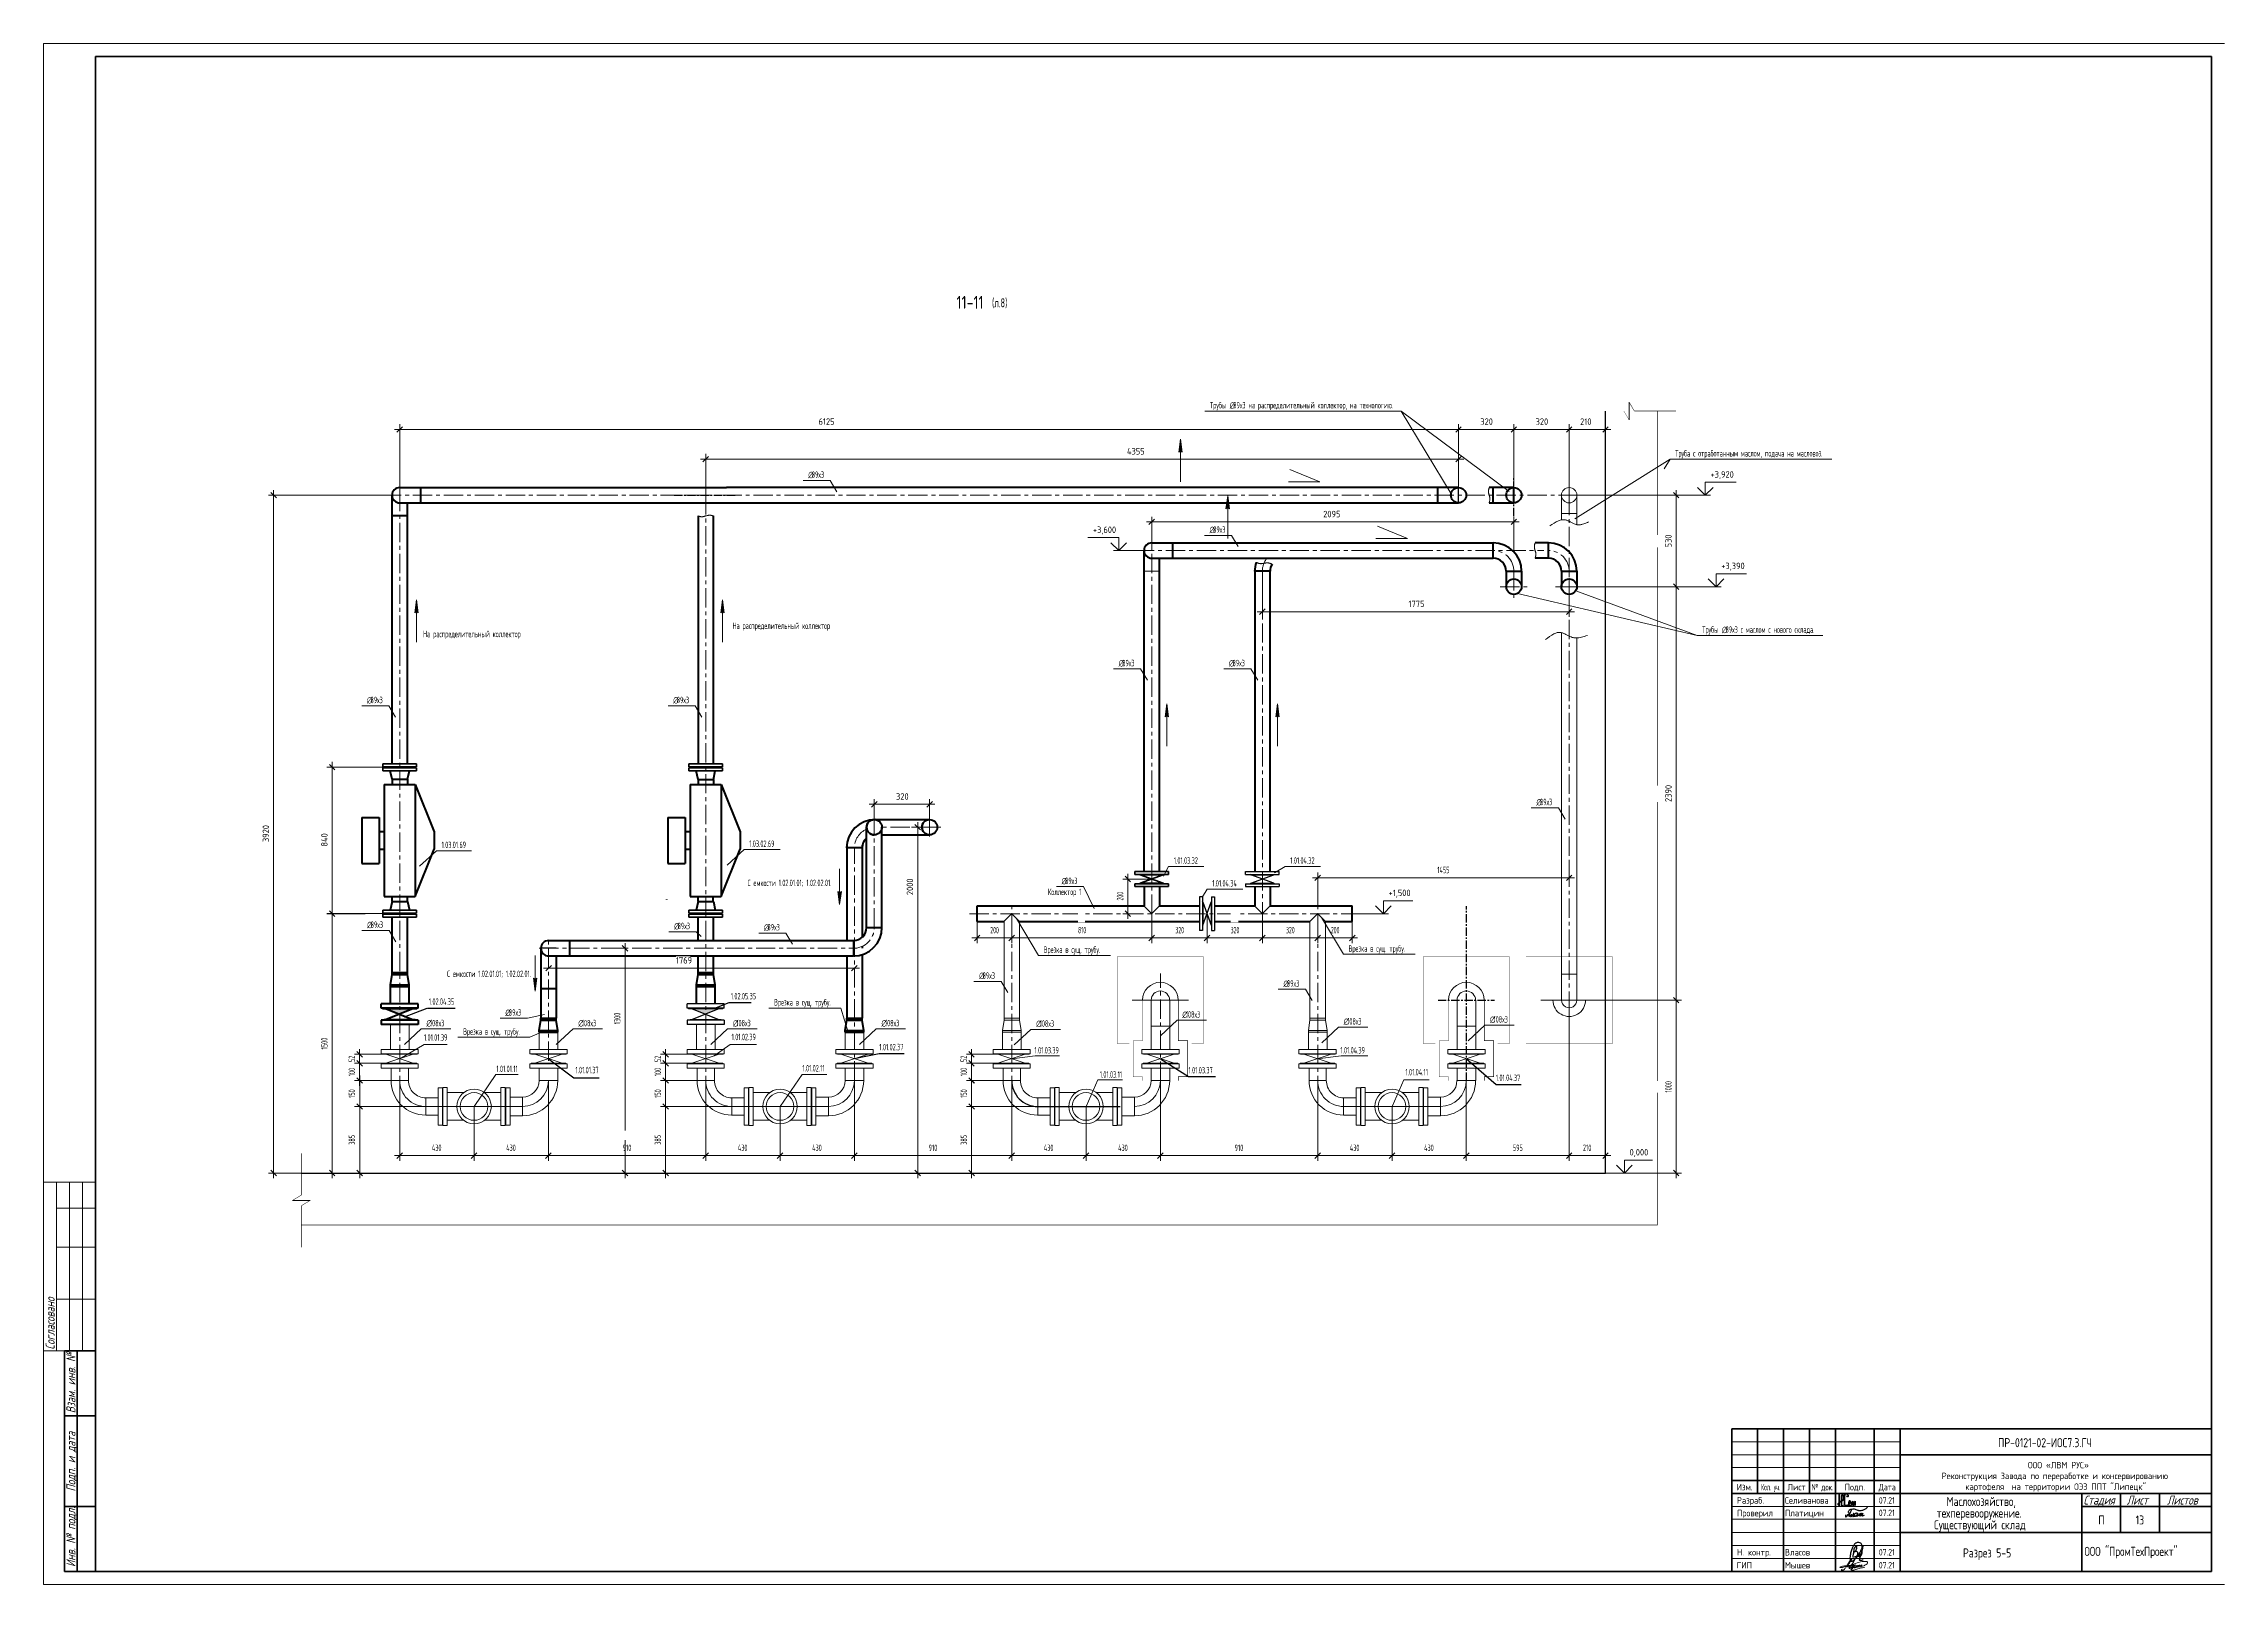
# Model space of a CAD drawing. Header units: millimetres. Extents: x -2281 to 17340, y -2563 to 4166.
# Drawn here: x 3958 to 4799, y 0 to 594 of the extents above; entities that cross this region are included whole.
import ezdxf
from ezdxf.enums import TextEntityAlignment as Align

# ---------------------------------------------------------------- set-up
doc = ezdxf.new("R2010")
doc.units = ezdxf.units.MM
for name, pattern in [('K5LT32777', [0]), ('K5LT32781', [0]), ('K5LT32783', [0]), ('K5LT32784', [0]), ('K5LT32786', [0]), ('K5LT32794', [0]), ('K5LT32796', [0]), ('K5LT32801', [0]), ('K5LT32802', [0]), ('K5LT32807', [0]), ('K5LT32808', [0]), ('K5LT32813', [50.8, 31.75, -6.35, 6.35, -6.35]), ('K5LT32814', [5.08, 3.175, -0.635, 0.635, -0.635]), ('K5LT32815', [5.08, 3.175, -0.635, 0.635, -0.635]), ('K5LT32816', [5.08, 3.175, -0.635, 0.635, -0.635]), ('K5LT32817', [100.2, 50, -25, 0.2, -25]), ('K5LT32818', [0]), ('K5LT32828', [0]), ('K5LT32834', [0]), ('K5LT_AXLED', [11.939881, 7.439881, -1.5, 1.5, -1.5]), ('K5LT_BASIC', [0]), ('K5LT_THIN', [0]), ('K5LT_THIN_INCLUDED_TO_HATCHING', [0]), ('СПЛОШНАЯ', [1089000000.0, 99000000.0, 990000000.0])]:
    doc.linetypes.add(name, pattern=pattern)
doc.layers.add('Системный слой', color=7, linetype='Continuous')
doc.styles.add('KDIMTEXTSTYLE', font='GOST_AU.SHX', dxfattribs={"width": 0.96, "oblique": 15, "height": 5})
doc.styles.add('KTEXTSTYLE', font='GOST_AU.SHX', dxfattribs={"width": 0.96, "height": 5})
doc.styles.add('ГОСТ 2.304', font='CS_Gost2304.shx')
doc.dimstyles.new('KDIMSTYLE (0.07)', dxfattribs={"dimtxt": 5, "dimasz": 1, "dimexe": 2, "dimexo": 0, "dimgap": 1, "dimtad": 1, "dimlfac": 15, "dimtxsty": 'KDIMTEXTSTYLE', "dimsah": 1, "dimcen": 0, "dimdle": 1, "dimadec": 0, "dimazin": 0, "dimtfac": 0.667, "dimtmove": 0, "dimatfit": 3, "dimfxl": 1, "dimtvp": 1, "dimtolj": 1, "dimtzin": 0, "dimarcsym": 0})

msp = doc.modelspace()

# ---------------------------------------------------------------- texts
at = {"color": 7, "char_height": 2.5, "attachment_point": 1, "rotation": 90, "style": 'KTEXTSTYLE'}
for s, insert in [('\\H3.5;\\W0.965;\\Q15;\\Q15;Согласовано', (3958.77333, 90.5)), ('\\H3.5;\\W0.965;\\Q15;\\Q15;Взам. инв. №', (3966.77333, 65.98201)), ('\\H3.5;\\W0.965;\\Q15;\\Q15;Подп. и дата', (3966.77333, 35.7968)), ('\\H3.5;\\W0.965;\\Q15;\\Q15;Инв. № подл.', (3966.77333, 6.71162))]:
    msp.add_mtext(s, dxfattribs=dict(at, insert=insert))
at = {"color": 7, "char_height": 2.5, "attachment_point": 1, "style": 'KTEXTSTYLE'}
for s, insert in [('\\H3.5;\\W0.965;\\Q15;\\Q0;\\H2.50; ', (4746.30312, 48.34938)), ('\\H3.5;\\W0.965;\\Q15;\\Q0;\\H2.50; ', (4733.2724, 41.27531)), ('\\H3.5;\\W0.965;\\Q15;\\Q0;13', (4764.78682, 26.57668)), ('\\H3.5;\\W0.965;\\Q15;\\Q0;\\H2.50; ', (4609.5, 23.72564)), ('\\H3.5;\\W0.965;\\Q15;\\Q15;\\H2.50; ', (4609.5, 8.63334)), ('\\H3.5;\\W0.965;\\Q15;\\Q0; Разрез 5-5', (4696.45214, 13.87667))]:
    msp.add_mtext(s, dxfattribs=dict(at, insert=insert))
at = {"layer": 'Системный слой', "color": 7, "char_height": 2.5, "attachment_point": 1, "style": 'KTEXTSTYLE'}
for s, insert in [('\\H3.5;\\W0.965;\\Q15;\\Q0;\\H5.00;11-11', (4310.05731, 496.7688)), ('\\H3.5;\\W0.965;\\Q15;\\Q0;\\W0.715;(л.8)', (4323.73465, 495.81908)), ('\\H3.5;\\W0.965;\\Q15;\\Q0;\\W0.715;\\H2.50;На распределительный коллектор', (4223.67134, 370.81258)), ('\\H3.5;\\W0.965;\\Q15;\\Q0;\\W0.715;\\H2.50;На распределительный коллектор', (4104.33165, 367.65395)), ('\\H3.5;\\W0.965;\\Q15;\\Q0;\\W0.715;\\H2.50;С емкости 1.02.01.01; 1.02.02.01.', (4229.4831, 271.70263)), ('\\H3.5;\\W0.965;\\Q15;\\Q0;\\W0.715;\\H2.50;Коллектор 1', (4345.29172, 268.24634)), ('\\H3.5;\\W0.965;\\Q15;\\Q0;\\W0.715;\\H2.50;С емкости 1.02.01.01; 1.02.02.01.', (4113.60658, 236.65162)), ('\\H3.5;\\W0.965;\\Q15;\\Q0;\\W0.715;\\H2.50;{\\c255;1.02.05.35}', (4223.01252, 228.02692)), ('\\H3.5;\\W0.965;\\Q15;\\Q0;\\W0.715;\\H2.50;{\\c255;1.02.04.35}', (4106.56585, 225.93525)), ('\\H3.5;\\W0.965;\\Q15;\\Q0;\\W0.715;\\H2.50;1.01.01.39', (4104.67383, 212.07652)), ('\\H3.5;\\W0.965;\\Q15;\\Q0;\\W0.715;\\H2.50;1.01.02.39', (4223.32164, 212.28225)), ('\\H3.5;\\W0.965;\\Q15;\\Q0;\\W0.715;\\H2.50;1.01.03.39', (4340.12634, 207.15835)), ('\\H3.5;\\W0.965;\\Q15;\\Q0;\\W0.715;\\H2.50;1.01.04.39', (4458.08803, 207.14574))]:
    msp.add_mtext(s, dxfattribs=dict(at, insert=insert))

# ---------------------------------------------------------------- blocks, each defined once
blk = doc.blocks.new('U272')
at = {"layer": 'Системный слой', "color": 7, "linetype": 'K5LT_THIN_INCLUDED_TO_HATCHING', "lineweight": 13}
for p, q in [((4515.21, 421.54), (4515.2, 421.41)), ((4515.2, 421.41), (4515.2, 421.27)), ((4515.2, 421.27), (4515.21, 421.14)), ((4515.22, 421.67), (4515.21, 421.54)), ((4515.21, 421.14), (4515.22, 421.01)), ((4515.23, 421.81), (4515.22, 421.67)), ((4515.22, 421.01), (4515.24, 420.87)), ((4515.26, 421.94), (4515.23, 421.81)), ((4515.24, 420.87), (4515.26, 420.74)), ((4515.28, 422.07), (4515.26, 421.94)), ((4515.26, 420.74), (4515.29, 420.61)), ((4515.32, 422.21), (4515.28, 422.07)), ((4515.29, 420.61), (4515.32, 420.47)), ((4515.35, 422.34), (4515.32, 422.21)), ((4515.39, 422.47), (4515.35, 422.34)), ((4515.43, 422.6), (4515.39, 422.47)), ((4515.47, 422.74), (4515.43, 422.6)), ((4515.52, 422.87), (4515.47, 422.74)), ((4515.32, 420.47), (4515.35, 420.34)), ((4515.35, 420.34), (4515.39, 420.2)), ((4515.39, 420.2), (4515.43, 420.07)), ((4515.43, 420.07), (4515.47, 419.94)), ((4515.47, 417), (4515.44, 416.94)), ((4515.47, 419.94), (4515.51, 419.8)), ((4515.51, 417.14), (4515.47, 417)), ((4515.51, 419.8), (4515.55, 419.67)), ((4515.55, 417.27), (4515.51, 417.14)), ((4515.55, 419.67), (4515.59, 419.53)), ((4515.59, 417.4), (4515.55, 417.27)), ((4515.59, 419.53), (4515.62, 419.4)), ((4515.63, 417.53), (4515.59, 417.4)), ((4515.62, 419.4), (4515.66, 419.27)), ((4515.66, 417.67), (4515.63, 417.53)), ((4515.66, 419.27), (4515.69, 419.13)), ((4515.69, 417.8), (4515.66, 417.67)), ((4515.69, 419.13), (4515.71, 419)), ((4515.71, 417.93), (4515.69, 417.8)), ((4515.71, 419), (4515.73, 418.87)), ((4515.73, 418.07), (4515.71, 417.93)), ((4515.73, 418.87), (4515.75, 418.73)), ((4515.75, 418.2), (4515.73, 418.07)), ((4515.75, 418.73), (4515.75, 418.6)), ((4515.75, 418.6), (4515.76, 418.47)), ((4515.76, 418.33), (4515.75, 418.2)), ((4515.76, 418.47), (4515.76, 418.33))]:
    blk.add_line(p, q, dxfattribs=at)
blk = doc.blocks.new('U273')
at = {"layer": 'Системный слой', "color": 7, "linetype": 'K5LT_THIN_INCLUDED_TO_HATCHING', "lineweight": 13}
for p, q in [((4213.97, 412.09), (4214.1, 412.12)), ((4214.1, 412.12), (4214.24, 412.14)), ((4214.24, 412.14), (4214.37, 412.17)), ((4214.37, 412.17), (4214.5, 412.18)), ((4214.5, 412.18), (4214.64, 412.19)), ((4214.64, 412.19), (4214.77, 412.2)), ((4214.77, 412.2), (4214.9, 412.2)), ((4214.9, 412.2), (4215.04, 412.19)), ((4215.04, 412.19), (4215.17, 412.18)), ((4215.17, 412.18), (4215.3, 412.16)), ((4215.3, 412.16), (4215.44, 412.14)), ((4215.44, 412.14), (4215.57, 412.11)), ((4215.57, 412.11), (4215.7, 412.08)), ((4210.37, 411.9), (4210.5, 411.86)), ((4210.5, 411.86), (4210.64, 411.82)), ((4210.64, 411.82), (4210.77, 411.78)), ((4210.77, 411.78), (4210.9, 411.74)), ((4210.9, 411.74), (4211.04, 411.71)), ((4211.04, 411.71), (4211.17, 411.68)), ((4211.17, 411.68), (4211.3, 411.65)), ((4211.3, 411.65), (4211.44, 411.63)), ((4211.44, 411.63), (4211.57, 411.62)), ((4211.57, 411.62), (4211.7, 411.61)), ((4211.7, 411.61), (4211.84, 411.61)), ((4211.84, 411.61), (4211.97, 411.61)), ((4211.97, 411.61), (4212.1, 411.62)), ((4212.1, 411.62), (4212.24, 411.63)), ((4212.24, 411.63), (4212.37, 411.65)), ((4212.37, 411.65), (4212.5, 411.67)), ((4212.5, 411.67), (4212.64, 411.7)), ((4212.64, 411.7), (4212.77, 411.74)), ((4212.77, 411.74), (4212.9, 411.77)), ((4212.9, 411.77), (4213.04, 411.81)), ((4213.04, 411.81), (4213.17, 411.85)), ((4213.17, 411.85), (4213.3, 411.89)), ((4213.3, 411.89), (4213.44, 411.93)), ((4213.44, 411.93), (4213.57, 411.98)), ((4213.57, 411.98), (4213.7, 412.01)), ((4213.7, 412.01), (4213.84, 412.05)), ((4213.84, 412.05), (4213.97, 412.09)), ((4215.7, 412.08), (4215.84, 412.04)), ((4215.84, 412.04), (4215.97, 412.01)), ((4215.97, 412.01), (4216.1, 411.96)), ((4216.1, 411.96), (4216.24, 411.92)), ((4216.24, 411.92), (4216.3, 411.9))]:
    blk.add_line(p, q, dxfattribs=at)
blk = doc.blocks.new('U274')
at = {"layer": 'Системный слой', "color": 7, "linetype": 'K5LT_THIN_INCLUDED_TO_HATCHING', "lineweight": 13}
for p, q in [((4532.91, 400.34), (4532.9, 400.2)), ((4532.9, 400.2), (4532.9, 400.07)), ((4532.9, 400.07), (4532.9, 399.94)), ((4532.9, 399.94), (4532.91, 399.8)), ((4532.93, 400.47), (4532.91, 400.34)), ((4532.91, 399.8), (4532.92, 399.67)), ((4532.92, 399.67), (4532.94, 399.54)), ((4532.95, 400.6), (4532.93, 400.47)), ((4532.94, 399.54), (4532.97, 399.4)), ((4532.97, 400.74), (4532.95, 400.6)), ((4533, 400.87), (4532.97, 400.74)), ((4532.97, 399.4), (4533, 399.27)), ((4533.04, 401), (4533, 400.87)), ((4533, 399.27), (4533.03, 399.14)), ((4533.03, 399.14), (4533.07, 399)), ((4533.07, 401.14), (4533.04, 401)), ((4533.11, 401.27), (4533.07, 401.14)), ((4533.07, 399), (4533.1, 398.87)), ((4533.1, 398.87), (4533.14, 398.74)), ((4533.15, 401.4), (4533.11, 401.27)), ((4533.14, 398.74), (4533.19, 398.6)), ((4533.2, 401.54), (4533.15, 401.4)), ((4533.19, 398.6), (4533.23, 398.47)), ((4533.22, 395.67), (4533.2, 395.6)), ((4533.26, 395.8), (4533.22, 395.67)), ((4533.23, 398.47), (4533.27, 398.34)), ((4533.3, 395.94), (4533.26, 395.8)), ((4533.27, 398.34), (4533.31, 398.2)), ((4533.34, 396.07), (4533.3, 395.94)), ((4533.31, 398.2), (4533.35, 398.07)), ((4533.37, 396.2), (4533.34, 396.07)), ((4533.35, 398.07), (4533.38, 397.94)), ((4533.4, 396.34), (4533.37, 396.2)), ((4533.38, 397.94), (4533.41, 397.8)), ((4533.43, 396.47), (4533.4, 396.34)), ((4533.41, 397.8), (4533.44, 397.67)), ((4533.46, 396.6), (4533.43, 396.47)), ((4533.44, 397.67), (4533.46, 397.54)), ((4533.46, 397.54), (4533.48, 397.4)), ((4533.47, 396.74), (4533.46, 396.6)), ((4533.49, 396.87), (4533.47, 396.74)), ((4533.48, 397.4), (4533.49, 397.27)), ((4533.49, 397.27), (4533.49, 397.14)), ((4533.49, 397.14), (4533.49, 397)), ((4533.49, 397), (4533.49, 396.87))]:
    blk.add_line(p, q, dxfattribs=at)
blk = doc.blocks.new('U275')
at = {"layer": 'Системный слой', "color": 7, "linetype": 'K5LT_THIN_INCLUDED_TO_HATCHING', "lineweight": 13}
for p, q in [((4425.59, 394.01), (4425.72, 393.96)), ((4425.72, 393.96), (4425.85, 393.9)), ((4425.85, 393.9), (4425.98, 393.85)), ((4425.98, 393.85), (4426.11, 393.8)), ((4426.11, 393.8), (4426.23, 393.75)), ((4426.23, 393.75), (4426.36, 393.7)), ((4426.36, 393.7), (4426.49, 393.66)), ((4426.49, 393.66), (4426.62, 393.62)), ((4426.62, 393.62), (4426.75, 393.59)), ((4426.75, 393.59), (4426.88, 393.56)), ((4426.88, 393.56), (4427.02, 393.54)), ((4427.02, 393.54), (4427.15, 393.53)), ((4427.15, 393.53), (4427.28, 393.52)), ((4427.28, 393.52), (4427.41, 393.51)), ((4427.41, 393.51), (4427.55, 393.51)), ((4427.55, 393.51), (4427.68, 393.52)), ((4427.68, 393.52), (4427.82, 393.53)), ((4427.82, 393.53), (4427.96, 393.54)), ((4427.96, 393.54), (4428.09, 393.56)), ((4428.09, 393.56), (4428.23, 393.58)), ((4428.23, 393.58), (4428.36, 393.6)), ((4428.36, 393.6), (4428.5, 393.63)), ((4428.5, 393.63), (4428.64, 393.66)), ((4428.64, 393.66), (4428.78, 393.68)), ((4428.78, 393.68), (4428.91, 393.71)), ((4428.91, 393.71), (4429.05, 393.73)), ((4429.05, 393.73), (4429.19, 393.76)), ((4429.19, 393.76), (4429.32, 393.78)), ((4429.32, 393.78), (4429.46, 393.79)), ((4429.46, 393.79), (4429.6, 393.81)), ((4429.6, 393.81), (4429.73, 393.82)), ((4429.73, 393.82), (4429.87, 393.82)), ((4429.87, 393.82), (4430, 393.82)), ((4430, 393.82), (4430.13, 393.81)), ((4430.13, 393.81), (4430.27, 393.8)), ((4430.27, 393.8), (4430.4, 393.78)), ((4430.4, 393.78), (4430.53, 393.76)), ((4430.53, 393.76), (4430.66, 393.73)), ((4430.66, 393.73), (4430.79, 393.7)), ((4430.79, 393.7), (4430.92, 393.66)), ((4430.92, 393.66), (4431.05, 393.62)), ((4431.05, 393.62), (4431.18, 393.57)), ((4431.18, 393.57), (4431.31, 393.52)), ((4431.31, 393.52), (4431.44, 393.47)), ((4431.44, 393.47), (4431.56, 393.41)), ((4431.56, 393.41), (4431.69, 393.36)), ((4431.69, 393.36), (4431.79, 393.32))]:
    blk.add_line(p, q, dxfattribs=at)
blk = doc.blocks.new('U282')
at = {"layer": 'Системный слой', "color": 7, "linetype": 'K5LT_THIN', "lineweight": 13}
for p, q in [((4145.55, 200.7), (4159.88, 200.7)), ((4145.55, 200.7), (4145.55, 199.03)), ((4145.55, 199.03), (4159.88, 199.03)), ((4146.1, 200.9), (4145.93, 200.7)), ((4159.34, 200.9), (4146.1, 200.9)), ((4146.72, 200.9), (4158.72, 200.9)), ((4159.34, 200.9), (4159.51, 200.7)), ((4159.88, 200.7), (4159.88, 199.03))]:
    blk.add_line(p, q, dxfattribs=at)
blk = doc.blocks.new('U281')
at = {"layer": 'Системный слой'}
blk.add_blockref('U282', (0, 0), dxfattribs=at)
blk = doc.blocks.new('U283')
at = {"layer": 'Системный слой', "color": 7, "linetype": 'K5LT_THIN', "lineweight": 13}
for p, q in [((4147.45, 204.37), (4157.98, 204.37)), ((4147.45, 204.37), (4157.98, 200.9)), ((4147.45, 200.9), (4157.98, 204.37)), ((4157.98, 200.9), (4147.45, 200.9))]:
    blk.add_line(p, q, dxfattribs=at)
blk = doc.blocks.new('U284')
at = {"layer": 'Системный слой', "color": 7, "linetype": 'K5LT_THIN', "lineweight": 13}
for p, q in [((4149.06, 194.24), (4156.26, 194.24)), ((4142.66, 187.84), (4142.66, 180.64))]:
    blk.add_line(p, q, dxfattribs=at)
for radius in [10, 13.6, 6.4]:
    blk.add_arc((4142.66, 194.24), radius, 270, 0, dxfattribs=at)
blk = doc.blocks.new('U286')
at = {"layer": 'Системный слой', "color": 7, "linetype": 'K5LT_THIN', "lineweight": 13}
for p, q in [((4145.55, 204.57), (4145.55, 206.23)), ((4145.55, 206.23), (4159.88, 206.23)), ((4145.55, 204.57), (4159.88, 204.57)), ((4146.1, 204.37), (4145.93, 204.57)), ((4159.34, 204.37), (4146.1, 204.37)), ((4146.72, 204.37), (4158.72, 204.37)), ((4159.34, 204.37), (4159.51, 204.57)), ((4159.88, 204.57), (4159.88, 206.23))]:
    blk.add_line(p, q, dxfattribs=at)
blk = doc.blocks.new('U285')
at = {"layer": 'Системный слой'}
blk.add_blockref('U286', (0, 0), dxfattribs=at)
blk = doc.blocks.new('U288')
at = {"layer": 'Системный слой', "color": 7, "linetype": 'K5LT_THIN', "lineweight": 13}
for p, q in [((4136, 190.86), (4136.2, 191.02)), ((4136, 190.86), (4136, 177.61)), ((4136, 178.24), (4136, 190.24)), ((4136.2, 177.07), (4136.2, 191.4)), ((4136.2, 191.4), (4137.86, 191.4)), ((4137.86, 177.07), (4137.86, 191.4)), ((4136, 177.61), (4136.2, 177.45)), ((4136.2, 177.07), (4137.86, 177.07))]:
    blk.add_line(p, q, dxfattribs=at)
blk = doc.blocks.new('U287')
at = {"layer": 'Системный слой'}
blk.add_blockref('U288', (0, 0), dxfattribs=at)
blk = doc.blocks.new('U290')
at = {"layer": 'Системный слой', "color": 7, "linetype": 'K5LT_THIN', "lineweight": 13}
for p, q in [((4110.13, 177.07), (4110.13, 191.4)), ((4111.8, 191.4), (4110.13, 191.4)), ((4111.8, 177.07), (4111.8, 191.4)), ((4112, 190.86), (4111.8, 191.02)), ((4112, 190.86), (4112, 177.61)), ((4112, 178.24), (4112, 190.24)), ((4111.8, 177.07), (4110.13, 177.07)), ((4112, 177.61), (4111.8, 177.45))]:
    blk.add_line(p, q, dxfattribs=at)
blk = doc.blocks.new('U289')
at = {"layer": 'Системный слой'}
blk.add_blockref('U290', (0, 0), dxfattribs=at)
blk = doc.blocks.new('U292')
at = {"layer": 'Системный слой', "color": 7, "linetype": 'K5LT_THIN', "lineweight": 13}
for p, q in [((4102.47, 200.7), (4088.13, 200.7)), ((4088.13, 200.7), (4088.13, 199.03)), ((4102.47, 199.03), (4088.13, 199.03)), ((4088.68, 200.9), (4088.51, 200.7)), ((4088.68, 200.9), (4101.92, 200.9)), ((4101.3, 200.9), (4089.3, 200.9)), ((4101.92, 200.9), (4102.09, 200.7)), ((4102.47, 200.7), (4102.47, 199.03))]:
    blk.add_line(p, q, dxfattribs=at)
blk = doc.blocks.new('U291')
at = {"layer": 'Системный слой'}
blk.add_blockref('U292', (0, 0), dxfattribs=at)
blk = doc.blocks.new('U293')
at = {"layer": 'Системный слой', "color": 7, "linetype": 'K5LT_THIN', "lineweight": 13}
for p, q in [((4100.57, 204.37), (4090.03, 204.37)), ((4100.57, 204.37), (4090.03, 200.9)), ((4100.57, 200.9), (4090.03, 204.37)), ((4090.03, 200.9), (4100.57, 200.9))]:
    blk.add_line(p, q, dxfattribs=at)
blk = doc.blocks.new('U295')
at = {"layer": 'Системный слой', "color": 7, "linetype": 'K5LT_THIN', "lineweight": 13}
for p, q in [((4102.47, 206.23), (4088.13, 206.23)), ((4088.13, 204.57), (4088.13, 206.23)), ((4102.47, 204.57), (4088.13, 204.57)), ((4088.68, 204.37), (4088.51, 204.57)), ((4088.68, 204.37), (4101.92, 204.37)), ((4101.3, 204.37), (4089.3, 204.37)), ((4101.92, 204.37), (4102.09, 204.57)), ((4102.47, 204.57), (4102.47, 206.23))]:
    blk.add_line(p, q, dxfattribs=at)
blk = doc.blocks.new('U294')
at = {"layer": 'Системный слой'}
blk.add_blockref('U295', (0, 0), dxfattribs=at)
blk = doc.blocks.new('U297')
at = {"layer": 'Системный слой', "color": 7, "linetype": 'K5LT_THIN', "lineweight": 13}
for p, q in [((4263.55, 200.7), (4277.88, 200.7)), ((4263.55, 200.7), (4263.55, 199.03)), ((4263.55, 199.03), (4277.88, 199.03)), ((4264.1, 200.9), (4263.93, 200.7)), ((4277.34, 200.9), (4264.1, 200.9)), ((4264.72, 200.9), (4276.72, 200.9)), ((4277.34, 200.9), (4277.51, 200.7)), ((4277.88, 200.7), (4277.88, 199.03))]:
    blk.add_line(p, q, dxfattribs=at)
blk = doc.blocks.new('U296')
at = {"layer": 'Системный слой'}
blk.add_blockref('U297', (0, 0), dxfattribs=at)
blk = doc.blocks.new('U298')
at = {"layer": 'Системный слой', "color": 7, "linetype": 'K5LT_THIN', "lineweight": 13}
for p, q in [((4265.45, 204.37), (4275.98, 204.37)), ((4265.45, 204.37), (4275.98, 200.9)), ((4265.45, 200.9), (4275.98, 204.37)), ((4275.98, 200.9), (4265.45, 200.9))]:
    blk.add_line(p, q, dxfattribs=at)
blk = doc.blocks.new('U299')
at = {"layer": 'Системный слой', "color": 7, "linetype": 'K5LT_THIN', "lineweight": 13}
for p, q in [((4267.06, 194.24), (4274.26, 194.24)), ((4260.66, 187.84), (4260.66, 180.64))]:
    blk.add_line(p, q, dxfattribs=at)
for radius in [10, 13.6, 6.4]:
    blk.add_arc((4260.66, 194.24), radius, 270, 0, dxfattribs=at)
blk = doc.blocks.new('U301')
at = {"layer": 'Системный слой', "color": 7, "linetype": 'K5LT_THIN', "lineweight": 13}
for p, q in [((4263.55, 204.57), (4263.55, 206.23)), ((4263.55, 206.23), (4277.88, 206.23)), ((4263.55, 204.57), (4277.88, 204.57)), ((4264.1, 204.37), (4263.93, 204.57)), ((4277.34, 204.37), (4264.1, 204.37)), ((4264.72, 204.37), (4276.72, 204.37)), ((4277.34, 204.37), (4277.51, 204.57)), ((4277.88, 204.57), (4277.88, 206.23))]:
    blk.add_line(p, q, dxfattribs=at)
blk = doc.blocks.new('U300')
at = {"layer": 'Системный слой'}
blk.add_blockref('U301', (0, 0), dxfattribs=at)
blk = doc.blocks.new('U303')
at = {"layer": 'Системный слой', "color": 7, "linetype": 'K5LT_THIN', "lineweight": 13}
for p, q in [((4254, 190.86), (4254.2, 191.02)), ((4254, 190.86), (4254, 177.61)), ((4254, 178.24), (4254, 190.24)), ((4254.2, 177.07), (4254.2, 191.4)), ((4254.2, 191.4), (4255.86, 191.4)), ((4255.86, 177.07), (4255.86, 191.4)), ((4254, 177.61), (4254.2, 177.45)), ((4254.2, 177.07), (4255.86, 177.07))]:
    blk.add_line(p, q, dxfattribs=at)
blk = doc.blocks.new('U302')
at = {"layer": 'Системный слой'}
blk.add_blockref('U303', (0, 0), dxfattribs=at)
blk = doc.blocks.new('U305')
at = {"layer": 'Системный слой', "color": 7, "linetype": 'K5LT_THIN', "lineweight": 13}
for p, q in [((4228.13, 177.07), (4228.13, 191.4)), ((4229.8, 191.4), (4228.13, 191.4)), ((4229.8, 177.07), (4229.8, 191.4)), ((4230, 190.86), (4229.8, 191.02)), ((4230, 190.86), (4230, 177.61)), ((4230, 178.24), (4230, 190.24)), ((4229.8, 177.07), (4228.13, 177.07)), ((4230, 177.61), (4229.8, 177.45))]:
    blk.add_line(p, q, dxfattribs=at)
blk = doc.blocks.new('U304')
at = {"layer": 'Системный слой'}
blk.add_blockref('U305', (0, 0), dxfattribs=at)
blk = doc.blocks.new('U307')
at = {"layer": 'Системный слой', "color": 7, "linetype": 'K5LT_THIN', "lineweight": 13}
for p, q in [((4220.47, 200.7), (4206.13, 200.7)), ((4206.13, 200.7), (4206.13, 199.03)), ((4220.47, 199.03), (4206.13, 199.03)), ((4206.68, 200.9), (4206.51, 200.7)), ((4206.68, 200.9), (4219.92, 200.9)), ((4219.3, 200.9), (4207.3, 200.9)), ((4219.92, 200.9), (4220.09, 200.7)), ((4220.47, 200.7), (4220.47, 199.03))]:
    blk.add_line(p, q, dxfattribs=at)
blk = doc.blocks.new('U306')
at = {"layer": 'Системный слой'}
blk.add_blockref('U307', (0, 0), dxfattribs=at)
blk = doc.blocks.new('U308')
at = {"layer": 'Системный слой', "color": 7, "linetype": 'K5LT_THIN', "lineweight": 13}
for p, q in [((4218.57, 204.37), (4208.03, 204.37)), ((4218.57, 204.37), (4208.03, 200.9)), ((4218.57, 200.9), (4208.03, 204.37)), ((4208.03, 200.9), (4218.57, 200.9))]:
    blk.add_line(p, q, dxfattribs=at)
blk = doc.blocks.new('U310')
at = {"layer": 'Системный слой', "color": 7, "linetype": 'K5LT_THIN', "lineweight": 13}
for p, q in [((4220.47, 206.23), (4206.13, 206.23)), ((4206.13, 204.57), (4206.13, 206.23)), ((4220.47, 204.57), (4206.13, 204.57)), ((4206.68, 204.37), (4206.51, 204.57)), ((4206.68, 204.37), (4219.92, 204.37)), ((4219.3, 204.37), (4207.3, 204.37)), ((4219.92, 204.37), (4220.09, 204.57)), ((4220.47, 204.57), (4220.47, 206.23))]:
    blk.add_line(p, q, dxfattribs=at)
blk = doc.blocks.new('U309')
at = {"layer": 'Системный слой'}
blk.add_blockref('U310', (0, 0), dxfattribs=at)
blk = doc.blocks.new('U312')
at = {"layer": 'Системный слой', "color": 7, "linetype": 'K5LT_THIN', "lineweight": 13}
for p, q in [((4381.55, 200.7), (4395.88, 200.7)), ((4381.55, 200.7), (4381.55, 199.03)), ((4381.55, 199.03), (4395.88, 199.03)), ((4382.1, 200.9), (4381.93, 200.7)), ((4395.34, 200.9), (4382.1, 200.9)), ((4382.72, 200.9), (4394.72, 200.9)), ((4395.34, 200.9), (4395.51, 200.7)), ((4395.88, 200.7), (4395.88, 199.03))]:
    blk.add_line(p, q, dxfattribs=at)
blk = doc.blocks.new('U311')
at = {"layer": 'Системный слой'}
blk.add_blockref('U312', (0, 0), dxfattribs=at)
blk = doc.blocks.new('U313')
at = {"layer": 'Системный слой', "color": 7, "linetype": 'K5LT_THIN', "lineweight": 13}
for p, q in [((4383.45, 204.37), (4393.98, 204.37)), ((4383.45, 204.37), (4393.98, 200.9)), ((4383.45, 200.9), (4393.98, 204.37)), ((4393.98, 200.9), (4383.45, 200.9))]:
    blk.add_line(p, q, dxfattribs=at)
blk = doc.blocks.new('U314')
at = {"layer": 'Системный слой', "color": 7, "linetype": 'K5LT_THIN', "lineweight": 13}
for p, q in [((4385.06, 194.24), (4392.26, 194.24)), ((4378.66, 187.84), (4378.66, 180.64))]:
    blk.add_line(p, q, dxfattribs=at)
for radius in [10, 13.6, 6.4]:
    blk.add_arc((4378.66, 194.24), radius, 270, 0, dxfattribs=at)
blk = doc.blocks.new('U316')
at = {"layer": 'Системный слой', "color": 7, "linetype": 'K5LT_THIN', "lineweight": 13}
for p, q in [((4381.55, 204.57), (4381.55, 206.23)), ((4381.55, 206.23), (4395.88, 206.23)), ((4381.55, 204.57), (4395.88, 204.57)), ((4382.1, 204.37), (4381.93, 204.57)), ((4395.34, 204.37), (4382.1, 204.37)), ((4382.72, 204.37), (4394.72, 204.37)), ((4395.34, 204.37), (4395.51, 204.57)), ((4395.88, 204.57), (4395.88, 206.23))]:
    blk.add_line(p, q, dxfattribs=at)
blk = doc.blocks.new('U315')
at = {"layer": 'Системный слой'}
blk.add_blockref('U316', (0, 0), dxfattribs=at)
blk = doc.blocks.new('U318')
at = {"layer": 'Системный слой', "color": 7, "linetype": 'K5LT_THIN', "lineweight": 13}
for p, q in [((4372, 190.86), (4372.2, 191.02)), ((4372, 190.86), (4372, 177.61)), ((4372, 178.24), (4372, 190.24)), ((4372.2, 177.07), (4372.2, 191.4)), ((4372.2, 191.4), (4373.86, 191.4)), ((4373.86, 177.07), (4373.86, 191.4)), ((4372, 177.61), (4372.2, 177.45)), ((4372.2, 177.07), (4373.86, 177.07))]:
    blk.add_line(p, q, dxfattribs=at)
blk = doc.blocks.new('U317')
at = {"layer": 'Системный слой'}
blk.add_blockref('U318', (0, 0), dxfattribs=at)
blk = doc.blocks.new('U320')
at = {"layer": 'Системный слой', "color": 7, "linetype": 'K5LT_THIN', "lineweight": 13}
for p, q in [((4346.13, 177.07), (4346.13, 191.4)), ((4347.8, 191.4), (4346.13, 191.4)), ((4347.8, 177.07), (4347.8, 191.4)), ((4348, 190.86), (4347.8, 191.02)), ((4348, 190.86), (4348, 177.61)), ((4348, 178.24), (4348, 190.24)), ((4347.8, 177.07), (4346.13, 177.07)), ((4348, 177.61), (4347.8, 177.45))]:
    blk.add_line(p, q, dxfattribs=at)
blk = doc.blocks.new('U319')
at = {"layer": 'Системный слой'}
blk.add_blockref('U320', (0, 0), dxfattribs=at)
blk = doc.blocks.new('U322')
at = {"layer": 'Системный слой', "color": 7, "linetype": 'K5LT_THIN', "lineweight": 13}
for p, q in [((4338.47, 200.7), (4324.13, 200.7)), ((4324.13, 200.7), (4324.13, 199.03)), ((4338.47, 199.03), (4324.13, 199.03)), ((4324.68, 200.9), (4324.51, 200.7)), ((4324.68, 200.9), (4337.92, 200.9)), ((4337.3, 200.9), (4325.3, 200.9)), ((4337.92, 200.9), (4338.09, 200.7)), ((4338.47, 200.7), (4338.47, 199.03))]:
    blk.add_line(p, q, dxfattribs=at)
blk = doc.blocks.new('U321')
at = {"layer": 'Системный слой'}
blk.add_blockref('U322', (0, 0), dxfattribs=at)
blk = doc.blocks.new('U323')
at = {"layer": 'Системный слой', "color": 7, "linetype": 'K5LT_THIN', "lineweight": 13}
for p, q in [((4336.57, 204.37), (4326.03, 204.37)), ((4336.57, 204.37), (4326.03, 200.9)), ((4336.57, 200.9), (4326.03, 204.37)), ((4326.03, 200.9), (4336.57, 200.9))]:
    blk.add_line(p, q, dxfattribs=at)
blk = doc.blocks.new('U325')
at = {"layer": 'Системный слой', "color": 7, "linetype": 'K5LT_THIN', "lineweight": 13}
for p, q in [((4338.47, 206.23), (4324.13, 206.23)), ((4324.13, 204.57), (4324.13, 206.23)), ((4338.47, 204.57), (4324.13, 204.57)), ((4324.68, 204.37), (4324.51, 204.57)), ((4324.68, 204.37), (4337.92, 204.37)), ((4337.3, 204.37), (4325.3, 204.37)), ((4337.92, 204.37), (4338.09, 204.57)), ((4338.47, 204.57), (4338.47, 206.23))]:
    blk.add_line(p, q, dxfattribs=at)
blk = doc.blocks.new('U324')
at = {"layer": 'Системный слой'}
blk.add_blockref('U325', (0, 0), dxfattribs=at)
blk = doc.blocks.new('U326')
at = {"layer": 'Системный слой', "color": 7, "linetype": 'K5LT_THIN', "lineweight": 13}
for p, q in [((4327.74, 213.57), (4328.37, 217.57)), ((4327.74, 212.9), (4327.74, 213.57)), ((4327.74, 213.57), (4334.94, 213.57)), ((4327.74, 212.9), (4334.94, 212.9)), ((4328.37, 218.23), (4334.3, 218.23)), ((4328.37, 217.57), (4328.37, 218.23)), ((4328.37, 217.57), (4334.3, 217.57)), ((4334.3, 217.57), (4334.3, 218.23)), ((4334.94, 213.57), (4334.3, 217.57)), ((4334.94, 212.9), (4334.94, 213.57))]:
    blk.add_line(p, q, dxfattribs=at)
blk = doc.blocks.new('U328')
at = {"layer": 'Системный слой', "color": 7, "linetype": 'K5LT_THIN', "lineweight": 13}
for p, q in [((4499.55, 200.7), (4513.88, 200.7)), ((4499.55, 200.7), (4499.55, 199.03)), ((4499.55, 199.03), (4513.88, 199.03)), ((4500.1, 200.9), (4499.93, 200.7)), ((4513.34, 200.9), (4500.1, 200.9)), ((4500.72, 200.9), (4512.72, 200.9)), ((4513.34, 200.9), (4513.51, 200.7)), ((4513.88, 200.7), (4513.88, 199.03))]:
    blk.add_line(p, q, dxfattribs=at)
blk = doc.blocks.new('U327')
at = {"layer": 'Системный слой'}
blk.add_blockref('U328', (0, 0), dxfattribs=at)
blk = doc.blocks.new('U329')
at = {"layer": 'Системный слой', "color": 7, "linetype": 'K5LT_THIN', "lineweight": 13}
for p, q in [((4501.45, 204.37), (4511.98, 204.37)), ((4501.45, 204.37), (4511.98, 200.9)), ((4501.45, 200.9), (4511.98, 204.37)), ((4511.98, 200.9), (4501.45, 200.9))]:
    blk.add_line(p, q, dxfattribs=at)
blk = doc.blocks.new('U330')
at = {"layer": 'Системный слой', "color": 7, "linetype": 'K5LT_THIN', "lineweight": 13}
for p, q in [((4503.06, 194.24), (4510.26, 194.24)), ((4496.66, 187.84), (4496.66, 180.64))]:
    blk.add_line(p, q, dxfattribs=at)
for radius in [10, 13.6, 6.4]:
    blk.add_arc((4496.66, 194.24), radius, 270, 0, dxfattribs=at)
blk = doc.blocks.new('U332')
at = {"layer": 'Системный слой', "color": 7, "linetype": 'K5LT_THIN', "lineweight": 13}
for p, q in [((4499.55, 204.57), (4499.55, 206.23)), ((4499.55, 206.23), (4513.88, 206.23)), ((4499.55, 204.57), (4513.88, 204.57)), ((4500.1, 204.37), (4499.93, 204.57)), ((4513.34, 204.37), (4500.1, 204.37)), ((4500.72, 204.37), (4512.72, 204.37)), ((4513.34, 204.37), (4513.51, 204.57)), ((4513.88, 204.57), (4513.88, 206.23))]:
    blk.add_line(p, q, dxfattribs=at)
blk = doc.blocks.new('U331')
at = {"layer": 'Системный слой'}
blk.add_blockref('U332', (0, 0), dxfattribs=at)
blk = doc.blocks.new('U334')
at = {"layer": 'Системный слой', "color": 7, "linetype": 'K5LT_THIN', "lineweight": 13}
for p, q in [((4490, 190.86), (4490.2, 191.02)), ((4490, 190.86), (4490, 177.61)), ((4490, 178.24), (4490, 190.24)), ((4490.2, 177.07), (4490.2, 191.4)), ((4490.2, 191.4), (4491.86, 191.4)), ((4491.86, 177.07), (4491.86, 191.4)), ((4490, 177.61), (4490.2, 177.45)), ((4490.2, 177.07), (4491.86, 177.07))]:
    blk.add_line(p, q, dxfattribs=at)
blk = doc.blocks.new('U333')
at = {"layer": 'Системный слой'}
blk.add_blockref('U334', (0, 0), dxfattribs=at)
blk = doc.blocks.new('U336')
at = {"layer": 'Системный слой', "color": 7, "linetype": 'K5LT_THIN', "lineweight": 13}
for p, q in [((4464.13, 177.07), (4464.13, 191.4)), ((4465.8, 191.4), (4464.13, 191.4)), ((4465.8, 177.07), (4465.8, 191.4)), ((4466, 190.86), (4465.8, 191.02)), ((4466, 190.86), (4466, 177.61)), ((4466, 178.24), (4466, 190.24)), ((4465.8, 177.07), (4464.13, 177.07)), ((4466, 177.61), (4465.8, 177.45))]:
    blk.add_line(p, q, dxfattribs=at)
blk = doc.blocks.new('U335')
at = {"layer": 'Системный слой'}
blk.add_blockref('U336', (0, 0), dxfattribs=at)
blk = doc.blocks.new('U338')
at = {"layer": 'Системный слой', "color": 7, "linetype": 'K5LT_THIN', "lineweight": 13}
for p, q in [((4456.47, 200.7), (4442.13, 200.7)), ((4442.13, 200.7), (4442.13, 199.03)), ((4456.47, 199.03), (4442.13, 199.03)), ((4442.68, 200.9), (4442.51, 200.7)), ((4442.68, 200.9), (4455.92, 200.9)), ((4455.3, 200.9), (4443.3, 200.9)), ((4455.92, 200.9), (4456.09, 200.7)), ((4456.47, 200.7), (4456.47, 199.03))]:
    blk.add_line(p, q, dxfattribs=at)
blk = doc.blocks.new('U337')
at = {"layer": 'Системный слой'}
blk.add_blockref('U338', (0, 0), dxfattribs=at)
blk = doc.blocks.new('U339')
at = {"layer": 'Системный слой', "color": 7, "linetype": 'K5LT_THIN', "lineweight": 13}
for p, q in [((4454.57, 204.37), (4444.03, 204.37)), ((4454.57, 204.37), (4444.03, 200.9)), ((4454.57, 200.9), (4444.03, 204.37)), ((4444.03, 200.9), (4454.57, 200.9))]:
    blk.add_line(p, q, dxfattribs=at)
blk = doc.blocks.new('U341')
at = {"layer": 'Системный слой', "color": 7, "linetype": 'K5LT_THIN', "lineweight": 13}
for p, q in [((4456.47, 206.23), (4442.13, 206.23)), ((4442.13, 204.57), (4442.13, 206.23)), ((4456.47, 204.57), (4442.13, 204.57)), ((4442.68, 204.37), (4442.51, 204.57)), ((4442.68, 204.37), (4455.92, 204.37)), ((4455.3, 204.37), (4443.3, 204.37)), ((4455.92, 204.37), (4456.09, 204.57)), ((4456.47, 204.57), (4456.47, 206.23))]:
    blk.add_line(p, q, dxfattribs=at)
blk = doc.blocks.new('U340')
at = {"layer": 'Системный слой'}
blk.add_blockref('U341', (0, 0), dxfattribs=at)
blk = doc.blocks.new('U342')
at = {"layer": 'Системный слой', "color": 7, "linetype": 'K5LT_THIN', "lineweight": 13}
for p, q in [((4445.74, 213.57), (4446.37, 217.57)), ((4445.74, 212.9), (4445.74, 213.57)), ((4445.74, 213.57), (4452.94, 213.57)), ((4445.74, 212.9), (4452.94, 212.9)), ((4446.37, 218.23), (4452.3, 218.23)), ((4446.37, 217.57), (4446.37, 218.23)), ((4446.37, 217.57), (4452.3, 217.57)), ((4452.3, 217.57), (4452.3, 218.23)), ((4452.94, 213.57), (4452.3, 217.57)), ((4452.94, 212.9), (4452.94, 213.57))]:
    blk.add_line(p, q, dxfattribs=at)
blk = doc.blocks.new('U343')
at = {"layer": 'Системный слой', "color": 211, "linetype": 'K5LT32783', "lineweight": 50, "true_color": 0xff7fff}
for p, q in [((4149.16, 213.57), (4149.79, 217.57)), ((4149.16, 212.9), (4149.16, 213.57)), ((4149.16, 213.57), (4156.36, 213.57)), ((4149.16, 212.9), (4156.36, 212.9)), ((4149.79, 218.23), (4155.72, 218.23)), ((4149.79, 217.57), (4149.79, 218.23)), ((4149.79, 217.57), (4155.72, 217.57)), ((4155.72, 217.57), (4155.72, 218.23)), ((4156.36, 213.57), (4155.72, 217.57)), ((4156.36, 212.9), (4156.36, 213.57))]:
    blk.add_line(p, q, dxfattribs=at)
blk = doc.blocks.new('U344')
at = {"layer": 'Системный слой', "color": 200, "linetype": 'K5LT32784', "lineweight": 50, "true_color": 0xbf00ff}
for p, q in [((4267.06, 213.57), (4267.7, 217.57)), ((4267.06, 212.9), (4267.06, 213.57)), ((4267.06, 213.57), (4274.26, 213.57)), ((4267.06, 212.9), (4274.26, 212.9)), ((4267.7, 218.23), (4273.63, 218.23)), ((4267.7, 217.57), (4267.7, 218.23)), ((4267.7, 217.57), (4273.63, 217.57)), ((4273.63, 217.57), (4273.63, 218.23)), ((4274.26, 213.57), (4273.63, 217.57)), ((4274.26, 212.9), (4274.26, 213.57))]:
    blk.add_line(p, q, dxfattribs=at)
blk = doc.blocks.new('U345')
at = {"layer": 'Системный слой', "color": 7, "linetype": 'K5LT_THIN', "lineweight": 13}
for p, q in [((4483.99, 403.26), (4472.39, 407.97)), ((4471.81, 403.26), (4483.99, 403.26))]:
    blk.add_line(p, q, dxfattribs=at)
blk = doc.blocks.new('U346')
at = {"layer": 'Системный слой', "color": 7, "linetype": 'K5LT_THIN', "lineweight": 13}
for p, q in [((4450.2, 425.1), (4438.6, 429.81)), ((4438.02, 425.1), (4450.2, 425.1))]:
    blk.add_line(p, q, dxfattribs=at)
blk = doc.blocks.new('U347')
at = {"layer": 'Системный слой', "color": 6, "linetype": 'K5LT32828', "lineweight": 30, "true_color": 0xff00ff}
for p, q in [((4404.89, 265.07), (4403.76, 265.07)), ((4403.76, 265.07), (4403.76, 252.07)), ((4403.76, 264.62), (4403.76, 263.14)), ((4404.89, 265.07), (4404.89, 252.07)), ((4405.09, 263), (4404.89, 263.3)), ((4405.09, 263), (4408.25, 254.14)), ((4405.09, 254.14), (4408.25, 263)), ((4405.09, 263), (4405.09, 254.14)), ((4408.25, 263), (4408.45, 263.3)), ((4408.25, 263), (4408.25, 254.14)), ((4408.45, 265.07), (4408.45, 252.07)), ((4408.45, 265.07), (4409.58, 265.07)), ((4409.58, 265.07), (4409.58, 252.07)), ((4409.58, 264.62), (4409.58, 263.14)), ((4405.09, 254.14), (4404.89, 253.84)), ((4408.25, 254.14), (4408.45, 253.84)), ((4404.89, 252.07), (4403.76, 252.07)), ((4408.45, 252.07), (4409.58, 252.07))]:
    blk.add_line(p, q, dxfattribs=at)
blk = doc.blocks.new('U348')
at = {"layer": 'Системный слой', "color": 200, "linetype": 'K5LT32808', "lineweight": 35, "true_color": 0xbf00ff}
for p, q in [((4378.84, 273.69), (4378.84, 274.83)), ((4378.84, 274.83), (4391.84, 274.83)), ((4378.84, 273.69), (4391.84, 273.69)), ((4378.84, 270.14), (4391.84, 270.14)), ((4378.84, 270.14), (4378.84, 269)), ((4379.29, 274.83), (4380.77, 274.83)), ((4380.91, 273.49), (4380.61, 273.69)), ((4380.91, 270.34), (4380.61, 270.14)), ((4380.91, 270.34), (4389.77, 273.49)), ((4389.77, 270.34), (4380.91, 273.49)), ((4380.91, 273.49), (4389.77, 273.49)), ((4380.91, 270.34), (4389.77, 270.34)), ((4389.77, 273.49), (4390.07, 273.69)), ((4389.77, 270.34), (4390.07, 270.14)), ((4391.84, 273.69), (4391.84, 274.83)), ((4391.84, 270.14), (4391.84, 269)), ((4378.84, 269), (4391.84, 269)), ((4379.29, 269), (4380.77, 269))]:
    blk.add_line(p, q, dxfattribs=at)
blk = doc.blocks.new('U349')
at = {"layer": 'Системный слой', "color": 6, "linetype": 'K5LT32828', "lineweight": 30, "true_color": 0xff00ff}
for p, q in [((4421.5, 273.69), (4421.5, 274.83)), ((4421.5, 274.83), (4434.5, 274.83)), ((4421.5, 273.69), (4434.5, 273.69)), ((4421.5, 270.14), (4434.5, 270.14)), ((4421.5, 270.14), (4421.5, 269)), ((4421.95, 274.83), (4423.44, 274.83)), ((4423.57, 273.49), (4423.27, 273.69)), ((4423.57, 270.34), (4423.27, 270.14)), ((4423.57, 270.34), (4432.44, 273.49)), ((4432.44, 270.34), (4423.57, 273.49)), ((4423.57, 273.49), (4432.44, 273.49)), ((4423.57, 270.34), (4432.44, 270.34)), ((4432.44, 273.49), (4432.74, 273.69)), ((4432.44, 270.34), (4432.74, 270.14)), ((4434.5, 273.69), (4434.5, 274.83)), ((4434.5, 270.14), (4434.5, 269)), ((4421.5, 269), (4434.5, 269)), ((4421.95, 269), (4423.44, 269))]:
    blk.add_line(p, q, dxfattribs=at)
blk = doc.blocks.new('U350')
at = {"layer": 'Системный слой', "color": 7, "linetype": 'K5LT_THIN', "lineweight": 13}
for p, q in [((4218.57, 204.37), (4208.03, 204.37)), ((4218.57, 204.37), (4208.03, 200.9)), ((4218.57, 200.9), (4208.03, 204.37)), ((4208.03, 200.9), (4218.57, 200.9))]:
    blk.add_line(p, q, dxfattribs=at)
blk = doc.blocks.new('U352')
at = {"layer": 'Системный слой', "color": 7, "linetype": 'K5LT_THIN', "lineweight": 13}
for p, q in [((4220.47, 206.23), (4206.13, 206.23)), ((4206.13, 204.57), (4206.13, 206.23)), ((4220.47, 204.57), (4206.13, 204.57)), ((4206.68, 204.37), (4206.51, 204.57)), ((4206.68, 204.37), (4219.92, 204.37)), ((4219.3, 204.37), (4207.3, 204.37)), ((4219.92, 204.37), (4220.09, 204.57)), ((4220.47, 204.57), (4220.47, 206.23))]:
    blk.add_line(p, q, dxfattribs=at)
blk = doc.blocks.new('U351')
at = {"layer": 'Системный слой'}
blk.add_blockref('U352', (0, 0), dxfattribs=at)
blk = doc.blocks.new('U353')
at = {"layer": 'Системный слой', "color": 211, "linetype": 'K5LT32783', "lineweight": 50, "true_color": 0xff7fff}
for p, q in [((4149.16, 213.57), (4149.79, 217.57)), ((4149.16, 212.9), (4149.16, 213.57)), ((4149.16, 213.57), (4156.36, 213.57)), ((4149.16, 212.9), (4156.36, 212.9)), ((4149.79, 218.23), (4155.72, 218.23)), ((4149.79, 217.57), (4149.79, 218.23)), ((4149.79, 217.57), (4155.72, 217.57)), ((4155.72, 217.57), (4155.72, 218.23)), ((4156.36, 213.57), (4155.72, 217.57)), ((4156.36, 212.9), (4156.36, 213.57))]:
    blk.add_line(p, q, dxfattribs=at)
blk = doc.blocks.new('U354')
at = {"layer": 'Системный слой', "color": 200, "linetype": 'K5LT32808', "lineweight": 35, "true_color": 0xbf00ff}
for p, q in [((4206.84, 315.21), (4206.84, 316.34)), ((4206.84, 316.34), (4219.84, 316.34)), ((4206.84, 315.21), (4219.84, 315.21)), ((4206.84, 314.81), (4219.84, 314.81)), ((4206.84, 314.81), (4206.84, 313.68)), ((4206.84, 313.68), (4219.84, 313.68)), ((4207.29, 316.34), (4208.77, 316.34)), ((4207.29, 313.68), (4208.77, 313.68)), ((4208.9, 315.01), (4208.6, 315.21)), ((4208.9, 315.01), (4208.6, 314.81)), ((4208.9, 315.01), (4217.77, 315.01)), ((4208.9, 315.01), (4217.77, 315.01)), ((4217.77, 315.01), (4218.07, 315.21)), ((4217.77, 315.01), (4218.07, 314.81)), ((4219.84, 315.21), (4219.84, 316.34)), ((4219.84, 314.81), (4219.84, 313.68)), ((4206.84, 258.74), (4206.84, 259.88)), ((4206.84, 259.88), (4219.84, 259.88)), ((4206.84, 258.74), (4219.84, 258.74)), ((4206.84, 258.34), (4219.84, 258.34)), ((4206.84, 258.34), (4206.84, 257.21)), ((4206.84, 257.21), (4219.84, 257.21)), ((4207.29, 259.88), (4208.77, 259.88)), ((4207.29, 257.21), (4208.77, 257.21)), ((4208.9, 258.54), (4208.6, 258.74)), ((4208.9, 258.54), (4208.6, 258.34)), ((4208.9, 258.54), (4217.77, 258.54)), ((4208.9, 258.54), (4217.77, 258.54)), ((4217.77, 258.54), (4218.07, 258.74)), ((4217.77, 258.54), (4218.07, 258.34)), ((4219.84, 258.74), (4219.84, 259.88)), ((4219.84, 258.34), (4219.84, 257.21))]:
    blk.add_line(p, q, dxfattribs=at)
blk = doc.blocks.new('U355')
at = {"layer": 'Системный слой', "color": 211, "linetype": 'K5LT32783', "lineweight": 50, "true_color": 0xff7fff}
for p, q in [((4278.66, 294.85), (4278.66, 294.87)), ((4278.66, 288.94), (4278.66, 288.95))]:
    blk.add_line(p, q, dxfattribs=at)
at = {"layer": 'Системный слой', "color": 191, "linetype": 'K5LT32781', "lineweight": 50, "true_color": 0xbf7fff}
blk.add_line((4273.63, 283.9), (4267.7, 283.9), dxfattribs=at)
for radius, start in [(10.97, 90), (5.03, 130.84717)]:
    blk.add_arc((4278.66, 283.9), radius, start, 180, dxfattribs=at)
at = {"layer": 'Системный слой', "color": 30, "linetype": 'K5LT_AXLED', "lineweight": 13, "true_color": 0xff8000}
blk.add_arc((4278.66, 283.9), 8, 114.29925, 180, dxfattribs=at)
at = {"layer": 'Системный слой', "color": 211, "linetype": 'K5LT32783', "lineweight": 50, "true_color": 0xff7fff}
blk.add_arc((4278.66, 283.9), 5.03, 90, 93.70616, dxfattribs=at)
blk = doc.blocks.new('U356')
at = {"layer": 'Системный слой', "color": 211, "linetype": 'K5LT32783', "lineweight": 50, "true_color": 0xff7fff}
for p, q in [((4275.37, 253.24), (4281.3, 253.24)), ((4270.34, 248.2), (4270.34, 242.27))]:
    blk.add_line(p, q, dxfattribs=at)
at = {"layer": 'Системный слой', "color": 30, "linetype": 'K5LT_AXLED', "lineweight": 13, "true_color": 0xff8000}
blk.add_arc((4270.34, 253.24), 8, 270, 0, dxfattribs=at)
at = {"layer": 'Системный слой', "color": 211, "linetype": 'K5LT32783', "lineweight": 50, "true_color": 0xff7fff}
for radius in [10.97, 5.03]:
    blk.add_arc((4270.34, 253.24), radius, 270, 0, dxfattribs=at)
blk = doc.blocks.new('U481')
at = {"layer": 'Системный слой', "color": 6, "linetype": 'K5LT32794', "lineweight": 35, "true_color": 0xff00ff}
for p, q in [((4088.84, 315.24), (4088.84, 316.37)), ((4088.84, 316.37), (4101.84, 316.37)), ((4088.84, 315.24), (4101.84, 315.24)), ((4088.84, 314.84), (4101.84, 314.84)), ((4088.84, 314.84), (4088.84, 313.7)), ((4088.84, 313.7), (4101.84, 313.7)), ((4089.29, 316.37), (4090.77, 316.37)), ((4089.29, 313.7), (4090.77, 313.7)), ((4090.9, 315.04), (4090.6, 315.24)), ((4090.9, 315.04), (4090.6, 314.84)), ((4090.9, 315.04), (4099.77, 315.04)), ((4090.9, 315.04), (4099.77, 315.04)), ((4099.77, 315.04), (4100.07, 315.24)), ((4099.77, 315.04), (4100.07, 314.84)), ((4101.84, 315.24), (4101.84, 316.37)), ((4101.84, 314.84), (4101.84, 313.7)), ((4088.84, 258.77), (4088.84, 259.9)), ((4088.84, 259.9), (4101.84, 259.9)), ((4088.84, 258.77), (4101.84, 258.77)), ((4088.84, 258.37), (4101.84, 258.37)), ((4088.84, 258.37), (4088.84, 257.24)), ((4088.84, 257.24), (4101.84, 257.24)), ((4089.29, 259.9), (4090.77, 259.9)), ((4089.29, 257.24), (4090.77, 257.24)), ((4090.9, 258.57), (4090.6, 258.77)), ((4090.9, 258.57), (4090.6, 258.37)), ((4090.9, 258.57), (4099.77, 258.57)), ((4090.9, 258.57), (4099.77, 258.57)), ((4099.77, 258.57), (4100.07, 258.77)), ((4099.77, 258.57), (4100.07, 258.37)), ((4101.84, 258.77), (4101.84, 259.9)), ((4101.84, 258.37), (4101.84, 257.24))]:
    blk.add_line(p, q, dxfattribs=at)
blk = doc.blocks.new('U480')
at = {"layer": 'Системный слой', "color": 6, "linetype": 'K5LT32801', "lineweight": 50, "true_color": 0xff00ff}
for p, q in [((4092.37, 310.37), (4091.63, 313.7)), ((4098.3, 310.37), (4099.04, 313.7)), ((4089.34, 308.37), (4101.34, 308.37)), ((4089.34, 308.37), (4089.34, 265.24)), ((4092.37, 310.37), (4098.3, 310.37)), ((4101.34, 308.37), (4101.34, 265.24)), ((4101.34, 308.37), (4108.67, 290.14)), ((4080.74, 295.71), (4087.4, 295.71)), ((4080.74, 295.71), (4080.74, 277.89)), ((4087.4, 295.71), (4087.4, 277.89)), ((4089.34, 290.14), (4087.4, 290.14)), ((4108.67, 290.14), (4108.67, 283.47)), ((4080.74, 277.89), (4087.4, 277.89)), ((4087.4, 283.47), (4089.34, 283.47)), ((4101.34, 265.24), (4108.67, 283.47)), ((4089.34, 265.24), (4101.34, 265.24)), ((4092.37, 263.24), (4091.63, 259.9)), ((4092.37, 263.24), (4092.37, 265.24)), ((4092.37, 263.24), (4098.3, 263.24)), ((4098.3, 263.24), (4099.04, 259.9))]:
    blk.add_line(p, q, dxfattribs=at)
at = {"layer": 'Системный слой', "color": 211, "linetype": 'K5LT32783', "lineweight": 50, "true_color": 0xff7fff}
for p, q in [((4092.37, 310.37), (4092.37, 308.37)), ((4098.3, 310.37), (4098.3, 308.37)), ((4098.3, 263.24), (4098.3, 265.24))]:
    blk.add_line(p, q, dxfattribs=at)
at = {"layer": 'Системный слой'}
blk.add_blockref('U481', (0, 0), dxfattribs=at)
blk = doc.blocks.new('U501')
at = {"layer": 'Системный слой', "color": 211, "linetype": 'K5LT32783', "lineweight": 50, "true_color": 0xff7fff}
for p, q in [((4538.33, 395.6), (4538.33, 401.54)), ((4543.36, 390.57), (4549.3, 390.57))]:
    blk.add_line(p, q, dxfattribs=at)
for radius in [10.97, 5.03]:
    blk.add_arc((4538.33, 390.57), radius, 0, 90, dxfattribs=at)
at = {"layer": 'Системный слой', "color": 30, "linetype": 'K5LT_AXLED', "lineweight": 13, "true_color": 0xff8000}
blk.add_arc((4538.33, 390.57), 8, 0, 90, dxfattribs=at)
blk = doc.blocks.new('U502')
at = {"layer": 'Системный слой', "color": 200, "linetype": 'K5LT32784', "lineweight": 50, "true_color": 0xbf00ff}
for p, q in [((4517, 395.6), (4517, 401.54)), ((4522.03, 390.57), (4527.96, 390.57))]:
    blk.add_line(p, q, dxfattribs=at)
for radius in [10.97, 5.03]:
    blk.add_arc((4517, 390.57), radius, 0, 90, dxfattribs=at)
at = {"layer": 'Системный слой', "color": 30, "linetype": 'K5LT_AXLED', "lineweight": 13, "true_color": 0xff8000}
blk.add_arc((4517, 390.57), 8, 0, 90, dxfattribs=at)
blk = doc.blocks.new('U503')
at = {"layer": 'Системный слой', "color": 211, "linetype": 'K5LT32783', "lineweight": 50, "true_color": 0xff7fff}
blk.add_line((4430.97, 390.57), (4425.04, 390.57), dxfattribs=at)
at = {"layer": 'Системный слой', "color": 30, "linetype": 'K5LT_AXLED', "lineweight": 13, "true_color": 0xff8000}
blk.add_arc((4436, 390.57), 8, 141.01133, 180, dxfattribs=at)
at = {"layer": 'Системный слой', "color": 211, "linetype": 'K5LT32783', "lineweight": 50, "true_color": 0xff7fff}
for radius, start in [(10.97, 161.69007), (5.03, 146.92122)]:
    blk.add_arc((4436, 390.57), radius, start, 180, dxfattribs=at)
blk = doc.blocks.new('U551')
at = {"layer": 'Системный слой', "color": 200, "linetype": 'K5LT32784', "lineweight": 50, "true_color": 0xbf00ff}
for p, q in [((4210.37, 235.83), (4216.3, 235.83)), ((4210.37, 235.17), (4210.37, 235.83)), ((4216.3, 235.17), (4216.3, 235.83)), ((4209.74, 231.17), (4210.37, 235.17)), ((4209.74, 230.5), (4209.74, 231.17)), ((4209.74, 231.17), (4216.94, 231.17)), ((4209.74, 230.5), (4216.94, 230.5)), ((4210.37, 235.17), (4216.3, 235.17)), ((4216.94, 231.17), (4216.3, 235.17)), ((4216.94, 230.5), (4216.94, 231.17))]:
    blk.add_line(p, q, dxfattribs=at)
blk = doc.blocks.new('U553')
at = {"layer": 'Системный слой', "color": 200, "linetype": 'K5LT32834', "lineweight": 30, "true_color": 0xbf00ff}
for p, q in [((4220.47, 223.83), (4206.13, 223.83)), ((4206.13, 222.17), (4206.13, 223.83)), ((4220.47, 222.17), (4206.13, 222.17)), ((4206.68, 221.97), (4206.51, 222.17)), ((4206.68, 221.97), (4219.92, 221.97)), ((4219.3, 221.97), (4207.3, 221.97)), ((4219.92, 221.97), (4220.09, 222.17)), ((4220.47, 222.17), (4220.47, 223.83))]:
    blk.add_line(p, q, dxfattribs=at)
blk = doc.blocks.new('U552')
at = {"layer": 'Системный слой'}
blk.add_blockref('U553', (0, 0), dxfattribs=at)
blk = doc.blocks.new('U555')
at = {"layer": 'Системный слой', "color": 200, "linetype": 'K5LT32834', "lineweight": 30, "true_color": 0xbf00ff}
for p, q in [((4220.47, 217.5), (4206.13, 217.5)), ((4206.13, 217.5), (4206.13, 215.83)), ((4220.47, 215.83), (4206.13, 215.83)), ((4206.68, 217.7), (4206.51, 217.5)), ((4206.68, 217.7), (4219.92, 217.7)), ((4219.3, 217.7), (4207.3, 217.7)), ((4219.92, 217.7), (4220.09, 217.5)), ((4220.47, 217.5), (4220.47, 215.83))]:
    blk.add_line(p, q, dxfattribs=at)
blk = doc.blocks.new('U554')
at = {"layer": 'Системный слой'}
blk.add_blockref('U555', (0, 0), dxfattribs=at)
blk = doc.blocks.new('U556')
at = {"layer": 'Системный слой', "true_color": 0xbf00ff}
blk.add_hatch(color=200, dxfattribs=at).paths.add_polyline_path([(4218.7, 221.97), (4213.3, 219.83), (4207.9, 221.97)])
at = {"layer": 'Системный слой', "color": 200, "linetype": 'K5LT32818', "lineweight": 30, "true_color": 0xbf00ff}
for p, q in [((4218.7, 221.97), (4207.9, 217.7)), ((4207.9, 221.97), (4218.7, 217.7)), ((4218.7, 221.97), (4207.9, 221.97)), ((4218.7, 217.7), (4207.9, 217.7))]:
    blk.add_line(p, q, dxfattribs=at)
blk = doc.blocks.new('U550')
at = {"layer": 'Системный слой', "color": 200, "linetype": 'K5LT32784', "lineweight": 50, "true_color": 0xbf00ff}
for p, q in [((4210.37, 248.2), (4210.37, 257.21)), ((4216.3, 248.2), (4216.3, 257.21)), ((4210.37, 235.17), (4210.37, 242.27)), ((4216.3, 235.17), (4216.3, 242.27)), ((4209.74, 223.83), (4209.74, 230.5)), ((4216.94, 223.83), (4216.94, 230.5))]:
    blk.add_line(p, q, dxfattribs=at)
at = {"layer": 'Системный слой'}
for name in ['U551', 'U552', 'U556', 'U554']:
    blk.add_blockref(name, (0, 0), dxfattribs=at)
blk = doc.blocks.new('U558')
at = {"layer": 'Системный слой', "color": 211, "linetype": 'K5LT32783', "lineweight": 50, "true_color": 0xff7fff}
for p, q in [((4092.37, 235.83), (4098.3, 235.83)), ((4092.37, 235.17), (4092.37, 235.83)), ((4098.3, 235.17), (4098.3, 235.83)), ((4091.74, 231.17), (4092.37, 235.17)), ((4091.74, 230.5), (4091.74, 231.17)), ((4091.74, 231.17), (4098.94, 231.17)), ((4091.74, 230.5), (4098.94, 230.5)), ((4092.37, 235.17), (4098.3, 235.17)), ((4098.94, 231.17), (4098.3, 235.17)), ((4098.94, 230.5), (4098.94, 231.17))]:
    blk.add_line(p, q, dxfattribs=at)
blk = doc.blocks.new('U560')
at = {"layer": 'Системный слой', "color": 211, "linetype": 'K5LT32783', "lineweight": 50, "true_color": 0xff7fff}
for p, q in [((4102.47, 223.83), (4088.13, 223.83)), ((4088.13, 222.17), (4088.13, 223.83)), ((4102.47, 222.17), (4088.13, 222.17)), ((4088.68, 221.97), (4088.51, 222.17)), ((4088.68, 221.97), (4101.92, 221.97)), ((4101.3, 221.97), (4089.3, 221.97)), ((4101.92, 221.97), (4102.09, 222.17)), ((4102.47, 222.17), (4102.47, 223.83))]:
    blk.add_line(p, q, dxfattribs=at)
blk = doc.blocks.new('U559')
at = {"layer": 'Системный слой'}
blk.add_blockref('U560', (0, 0), dxfattribs=at)
blk = doc.blocks.new('U562')
at = {"layer": 'Системный слой', "color": 211, "linetype": 'K5LT32783', "lineweight": 50, "true_color": 0xff7fff}
for p, q in [((4102.47, 217.5), (4088.13, 217.5)), ((4088.13, 217.5), (4088.13, 215.83)), ((4102.47, 215.83), (4088.13, 215.83)), ((4088.68, 217.7), (4088.51, 217.5)), ((4088.68, 217.7), (4101.92, 217.7)), ((4101.3, 217.7), (4089.3, 217.7)), ((4101.92, 217.7), (4102.09, 217.5)), ((4102.47, 217.5), (4102.47, 215.83))]:
    blk.add_line(p, q, dxfattribs=at)
blk = doc.blocks.new('U561')
at = {"layer": 'Системный слой'}
blk.add_blockref('U562', (0, 0), dxfattribs=at)
blk = doc.blocks.new('U563')
at = {"layer": 'Системный слой', "true_color": 0xcc99ff}
blk.add_hatch(color=191, dxfattribs=at).paths.add_polyline_path([(4100.7, 221.97), (4095.3, 219.83), (4089.9, 221.97)])
at = {"layer": 'Системный слой', "color": 211, "linetype": 'K5LT32783', "lineweight": 50, "true_color": 0xff7fff}
for p, q in [((4100.7, 221.97), (4089.9, 217.7)), ((4089.9, 221.97), (4100.7, 217.7)), ((4100.7, 221.97), (4089.9, 221.97)), ((4100.7, 217.7), (4089.9, 217.7))]:
    blk.add_line(p, q, dxfattribs=at)
blk = doc.blocks.new('U557')
at = {"layer": 'Системный слой', "color": 211, "linetype": 'K5LT32783', "lineweight": 50, "true_color": 0xff7fff}
for p, q in [((4092.37, 235.17), (4092.37, 257.21)), ((4098.3, 235.17), (4098.3, 257.21)), ((4091.74, 223.83), (4091.74, 230.5)), ((4098.94, 223.83), (4098.94, 230.5))]:
    blk.add_line(p, q, dxfattribs=at)
at = {"layer": 'Системный слой'}
for name in ['U558', 'U559', 'U563', 'U561']:
    blk.add_blockref(name, (0, 0), dxfattribs=at)
blk = doc.blocks.new('D0')
at = {"layer": 'Системный слой', "color": 7, "linetype": 'K5LT_THIN', "lineweight": 13}
for p, q in [((4587.6, 225.24), (4587.6, 227.24)), ((4546.33, 225.24), (4589.6, 225.24)), ((4588.66, 224.18), (4586.54, 226.3)), ((4587.6, 225.24), (4587.6, 158.57)), ((4560.33, 158.57), (4589.6, 158.57)), ((4586.54, 159.63), (4588.66, 157.51)), ((4587.6, 158.57), (4587.6, 156.57))]:
    blk.add_line(p, q, dxfattribs=at)
blk.add_wipeout([(4581.6, 189.59), (4578.03, 189.59), (4578.03, 194.03), (4581.6, 194.03)]).dxf.layer = 'Системный слой'
at = {"layer": 'Системный слой', "color": 7, "insert": (4583.33, 189.59), "char_height": 2.5, "attachment_point": 1, "rotation": 90, "style": 'KTEXTSTYLE'}
blk.add_mtext('\\H3.5;\\W0.965;\\Q15;\\Q0;\\W0.715;\\H2.50;1000', dxfattribs=at)
blk = doc.blocks.new('KDIMARROW_03')
at = {"layer": 'Системный слой', "color": 0, "linetype": 'K5LT_THIN', "lineweight": 13}
for p, q in [((-1.06, -1.06), (1.06, 1.06)), ((0, 0), (-1, 0)), ((0, 0), (2, 0))]:
    blk.add_line(p, q, dxfattribs=at)
blk = doc.blocks.new('D1')
at = {"layer": 'Системный слой', "color": 7, "linetype": 'K5LT_THIN', "lineweight": 13}
for p, q in [((4546.33, 384.64), (4589.6, 384.64)), ((4588.66, 383.58), (4586.54, 385.7)), ((4587.6, 384.64), (4587.6, 386.64)), ((4587.6, 384.64), (4587.6, 225.24)), ((4547.16, 225.24), (4589.6, 225.24)), ((4586.54, 226.3), (4588.66, 224.18)), ((4587.6, 225.24), (4587.6, 223.24))]:
    blk.add_line(p, q, dxfattribs=at)
blk.add_wipeout([(4581.6, 301.63), (4578.03, 301.63), (4578.03, 307.98), (4581.6, 307.98)]).dxf.layer = 'Системный слой'
at = {"layer": 'Системный слой', "color": 7, "insert": (4583.33, 301.63), "char_height": 2.5, "attachment_point": 1, "rotation": 90, "style": 'KTEXTSTYLE'}
blk.add_mtext('\\H3.5;\\W0.965;\\Q15;\\Q0;\\H2.50;2390', dxfattribs=at)
blk = doc.blocks.new('D2')
at = {"layer": 'Системный слой', "color": 7, "linetype": 'K5LT_THIN', "lineweight": 13}
for p, q in [((4588.66, 418.84), (4586.54, 420.96)), ((4587.6, 419.9), (4587.6, 421.9)), ((4546.33, 419.9), (4589.6, 419.9)), ((4587.6, 419.9), (4587.6, 384.64)), ((4546.33, 384.64), (4589.6, 384.64)), ((4586.54, 385.7), (4588.66, 383.58)), ((4587.6, 384.64), (4587.6, 382.64))]:
    blk.add_line(p, q, dxfattribs=at)
blk.add_wipeout([(4581.6, 399.79), (4578.03, 399.79), (4578.03, 404.55), (4581.6, 404.55)]).dxf.layer = 'Системный слой'
at = {"layer": 'Системный слой', "color": 7, "insert": (4583.33, 399.79), "char_height": 2.5, "attachment_point": 1, "rotation": 90, "style": 'KTEXTSTYLE'}
blk.add_mtext('\\H3.5;\\W0.965;\\Q15;\\Q0;\\H2.50;530', dxfattribs=at)
blk = doc.blocks.new('D3')
at = {"layer": 'Системный слой', "color": 7, "linetype": 'K5LT_THIN', "lineweight": 13}
for p, q in [((4547.39, 446.32), (4545.27, 444.2)), ((4546.33, 419.9), (4546.33, 447.26)), ((4559.27, 444.2), (4561.39, 446.32)), ((4560.33, 419.9), (4560.33, 447.26)), ((4546.33, 445.26), (4544.33, 445.26)), ((4546.33, 445.26), (4560.33, 445.26)), ((4560.33, 445.26), (4562.33, 445.26))]:
    blk.add_line(p, q, dxfattribs=at)
blk.add_wipeout([(4550.55, 451.26), (4550.55, 454.77), (4555.89, 454.77), (4555.89, 451.26)]).dxf.layer = 'Системный слой'
at = {"layer": 'Системный слой', "color": 7, "insert": (4550.55, 449.51), "char_height": 2.5, "attachment_point": 1, "style": 'KTEXTSTYLE'}
blk.add_mtext('\\H3.5;\\W0.965;\\Q15;\\Q0;\\H2.50;210', dxfattribs=at)
blk = doc.blocks.new('D4')
at = {"layer": 'Системный слой', "color": 7, "linetype": 'K5LT_THIN', "lineweight": 13}
for p, q in [((4546.33, 278.37), (4546.33, 270.41)), ((4449.34, 272.41), (4447.34, 272.41)), ((4450.4, 273.47), (4448.28, 271.35)), ((4449.34, 261.54), (4449.34, 274.41)), ((4546.33, 272.41), (4449.34, 272.41)), ((4545.27, 271.35), (4547.39, 273.47)), ((4546.33, 272.41), (4548.33, 272.41))]:
    blk.add_line(p, q, dxfattribs=at)
blk.add_wipeout([(4495.45, 278.41), (4495.45, 281.98), (4500.02, 281.98), (4500.02, 278.41)]).dxf.layer = 'Системный слой'
at = {"layer": 'Системный слой', "color": 7, "insert": (4495.45, 276.68), "char_height": 2.5, "attachment_point": 1, "style": 'KTEXTSTYLE'}
blk.add_mtext('\\H3.5;\\W0.965;\\Q15;\\Q0;\\W0.715;\\H2.50;1455', dxfattribs=at)
blk = doc.blocks.new('D5')
at = {"layer": 'Системный слой', "color": 7, "linetype": 'K5LT_THIN', "lineweight": 13}
for p, q in [((4385.34, 409.63), (4383.34, 409.63)), ((4386.4, 410.69), (4384.28, 408.57)), ((4385.34, 398.57), (4385.34, 411.63)), ((4523.94, 408.57), (4526.06, 410.69)), ((4525, 398.57), (4525, 411.63)), ((4525, 409.63), (4527, 409.63))]:
    blk.add_line(p, q, dxfattribs=at)
blk.add_wipeout([(4451.46, 410.63), (4451.46, 414.14), (4458.58, 414.14), (4458.58, 410.63)]).dxf.layer = 'Системный слой'
blk.add_line((4385.34, 409.63), (4525, 409.63), dxfattribs=at)
at = {"layer": 'Системный слой', "color": 7, "insert": (4451.46, 413.89), "char_height": 2.5, "attachment_point": 1, "style": 'KTEXTSTYLE'}
blk.add_mtext('\\H3.5;\\W0.965;\\Q15;\\Q0;\\H2.50;2095', dxfattribs=at)
blk = doc.blocks.new('D6')
at = {"layer": 'Системный слой', "color": 7, "linetype": 'K5LT_THIN', "lineweight": 13}
for p, q in [((4152.76, 237.57), (4150.76, 237.57)), ((4153.82, 238.63), (4151.7, 236.51)), ((4269.6, 236.51), (4271.72, 238.63)), ((4270.66, 237.57), (4272.66, 237.57))]:
    blk.add_line(p, q, dxfattribs=at)
blk.add_wipeout([(4201.85, 238.57), (4201.85, 242.14), (4207.43, 242.14), (4207.43, 238.57)]).dxf.layer = 'Системный слой'
blk.add_line((4152.76, 237.57), (4270.66, 237.57), dxfattribs=at)
at = {"layer": 'Системный слой', "color": 7, "insert": (4201.85, 241.84), "char_height": 2.5, "attachment_point": 1, "style": 'KTEXTSTYLE'}
blk.add_mtext('\\H3.5;\\W0.965;\\Q15;\\Q0;\\H2.50;1769', dxfattribs=at)
blk = doc.blocks.new('D7')
at = {"layer": 'Системный слой', "color": 7, "linetype": 'K5LT_THIN', "lineweight": 13}
for p, q in [((4278.34, 300.74), (4276.34, 300.74)), ((4279.4, 301.8), (4277.28, 299.67)), ((4278.34, 291.9), (4278.34, 302.74)), ((4298.61, 299.67), (4300.73, 301.8)), ((4299.67, 291.9), (4299.67, 302.74)), ((4299.67, 300.74), (4301.67, 300.74))]:
    blk.add_line(p, q, dxfattribs=at)
blk.add_wipeout([(4286.72, 301.74), (4286.72, 305.3), (4291.1, 305.3), (4291.1, 301.74)]).dxf.layer = 'Системный слой'
blk.add_line((4278.34, 300.74), (4299.67, 300.74), dxfattribs=at)
at = {"layer": 'Системный слой', "color": 7, "insert": (4286.72, 305), "char_height": 2.5, "attachment_point": 1, "style": 'KTEXTSTYLE'}
blk.add_mtext('\\H3.5;\\W0.965;\\Q15;\\Q0;\\H2.50;320', dxfattribs=at)
blk = doc.blocks.new('D8')
at = {"layer": 'Системный слой', "color": 7, "linetype": 'K5LT_THIN', "lineweight": 13}
for p, q in [((4096.4, 446.32), (4094.28, 444.2)), ((4095.34, 419.9), (4095.34, 447.26)), ((4502.6, 444.2), (4504.72, 446.32)), ((4503.66, 419.9), (4503.66, 447.26)), ((4095.34, 445.26), (4093.34, 445.26)), ((4503.66, 445.26), (4505.66, 445.26))]:
    blk.add_line(p, q, dxfattribs=at)
blk.add_wipeout([(4256.85, 446.26), (4256.85, 449.83), (4262.25, 449.83), (4262.25, 446.26)]).dxf.layer = 'Системный слой'
blk.add_line((4503.66, 445.26), (4095.34, 445.26), dxfattribs=at)
at = {"layer": 'Системный слой', "color": 7, "insert": (4256.85, 449.53), "char_height": 2.5, "attachment_point": 1, "style": 'KTEXTSTYLE'}
blk.add_mtext('\\H3.5;\\W0.965;\\Q15;\\Q0;\\H2.50;6125', dxfattribs=at)
blk = doc.blocks.new('D9')
at = {"layer": 'Системный слой', "color": 7, "linetype": 'K5LT_THIN', "lineweight": 13}
for p, q in [((4213.34, 433.81), (4211.34, 433.81)), ((4214.4, 434.87), (4212.28, 432.75)), ((4213.34, 418.28), (4213.34, 435.81)), ((4502.6, 432.75), (4504.72, 434.87)), ((4503.66, 419.9), (4503.66, 435.81)), ((4503.66, 433.81), (4505.66, 433.81))]:
    blk.add_line(p, q, dxfattribs=at)
blk.add_wipeout([(4375.79, 434.81), (4375.79, 438.38), (4381.31, 438.38), (4381.31, 434.81)]).dxf.layer = 'Системный слой'
blk.add_line((4503.66, 433.81), (4213.34, 433.81), dxfattribs=at)
at = {"layer": 'Системный слой', "color": 7, "insert": (4375.79, 438.08), "char_height": 2.5, "attachment_point": 1, "style": 'KTEXTSTYLE'}
blk.add_mtext('\\H3.5;\\W0.965;\\Q15;\\Q0;\\H2.50;4355', dxfattribs=at)
blk = doc.blocks.new('D10')
at = {"layer": 'Системный слой', "color": 7, "linetype": 'K5LT_THIN', "lineweight": 13}
for p, q in [((4504.72, 446.32), (4502.6, 444.2)), ((4503.66, 422.87), (4503.66, 447.26)), ((4523.94, 444.2), (4526.06, 446.32)), ((4525, 422.87), (4525, 447.26)), ((4503.66, 445.26), (4501.66, 445.26)), ((4525, 445.26), (4527, 445.26))]:
    blk.add_line(p, q, dxfattribs=at)
blk.add_wipeout([(4512.05, 446.26), (4512.05, 449.83), (4516.43, 449.83), (4516.43, 446.26)]).dxf.layer = 'Системный слой'
blk.add_line((4503.66, 445.26), (4525, 445.26), dxfattribs=at)
at = {"layer": 'Системный слой', "color": 7, "insert": (4512.05, 449.53), "char_height": 2.5, "attachment_point": 1, "style": 'KTEXTSTYLE'}
blk.add_mtext('\\H3.5;\\W0.965;\\Q15;\\Q0;\\H2.50;320', dxfattribs=at)
blk = doc.blocks.new('D11')
at = {"layer": 'Системный слой', "color": 7, "linetype": 'K5LT_THIN', "lineweight": 13}
for p, q in [((4526.06, 446.32), (4523.94, 444.2)), ((4525, 422.87), (4525, 447.26)), ((4545.27, 444.2), (4547.39, 446.32)), ((4546.33, 422.87), (4546.33, 447.26)), ((4525, 445.26), (4523, 445.26)), ((4546.33, 445.26), (4548.33, 445.26))]:
    blk.add_line(p, q, dxfattribs=at)
blk.add_wipeout([(4533.38, 446.26), (4533.38, 449.83), (4537.76, 449.83), (4537.76, 446.26)]).dxf.layer = 'Системный слой'
blk.add_line((4525, 445.26), (4546.33, 445.26), dxfattribs=at)
at = {"layer": 'Системный слой', "color": 7, "insert": (4533.38, 449.53), "char_height": 2.5, "attachment_point": 1, "style": 'KTEXTSTYLE'}
blk.add_mtext('\\H3.5;\\W0.965;\\Q15;\\Q0;\\H2.50;320', dxfattribs=at)
blk = doc.blocks.new('D12')
at = {"layer": 'Системный слой', "color": 7, "linetype": 'K5LT_THIN', "lineweight": 13}
for p, q in [((4318, 261.54), (4318, 247.22)), ((4331.34, 258.57), (4331.34, 247.22)), ((4318, 249.22), (4316, 249.22)), ((4331.34, 249.22), (4333.34, 249.22))]:
    blk.add_line(p, q, dxfattribs=at)
blk.add_wipeout([(4323.08, 250.22), (4323.08, 253.79), (4326.13, 253.79), (4326.13, 250.22)]).dxf.layer = 'Системный слой'
for p, q in [((4319.07, 250.28), (4316.94, 248.16)), ((4331.34, 249.22), (4318, 249.22)), ((4330.28, 248.16), (4332.4, 250.28))]:
    blk.add_line(p, q, dxfattribs=at)
at = {"layer": 'Системный слой', "color": 7, "insert": (4323.08, 253.49), "char_height": 2.5, "attachment_point": 1, "style": 'KTEXTSTYLE'}
blk.add_mtext('\\H3.5;\\W0.965;\\Q15;\\Q0;\\W0.665;\\H2.50;200', dxfattribs=at)
blk = doc.blocks.new('D13')
at = {"layer": 'Системный слой', "color": 7, "linetype": 'K5LT_THIN', "lineweight": 13}
for p, q in [((4331.34, 258.57), (4331.34, 247.22)), ((4385.34, 258.57), (4385.34, 247.22)), ((4331.34, 249.22), (4329.34, 249.22)), ((4332.4, 250.28), (4330.28, 248.16)), ((4385.34, 249.22), (4331.34, 249.22)), ((4384.28, 248.16), (4386.4, 250.28)), ((4385.34, 249.22), (4387.34, 249.22))]:
    blk.add_line(p, q, dxfattribs=at)
blk.add_wipeout([(4356.92, 255.22), (4356.92, 258.79), (4359.65, 258.79), (4359.65, 255.22)]).dxf.layer = 'Системный слой'
at = {"layer": 'Системный слой', "color": 7, "insert": (4356.92, 253.49), "char_height": 2.5, "attachment_point": 1, "style": 'KTEXTSTYLE'}
blk.add_mtext('\\H3.5;\\W0.965;\\Q15;\\Q0;\\W0.665;\\H2.50;810', dxfattribs=at)
blk = doc.blocks.new('D14')
at = {"layer": 'Системный слой', "color": 7, "linetype": 'K5LT_THIN', "lineweight": 13}
for p, q in [((4385.34, 258.57), (4385.34, 247.22)), ((4406.67, 258.57), (4406.67, 247.22)), ((4385.34, 249.22), (4383.34, 249.22)), ((4386.4, 250.28), (4384.28, 248.16)), ((4405.61, 248.16), (4407.73, 250.28)), ((4406.67, 249.22), (4408.67, 249.22))]:
    blk.add_line(p, q, dxfattribs=at)
blk.add_wipeout([(4394.45, 250.22), (4394.45, 253.79), (4397.43, 253.79), (4397.43, 250.22)]).dxf.layer = 'Системный слой'
blk.add_line((4406.67, 249.22), (4385.34, 249.22), dxfattribs=at)
at = {"layer": 'Системный слой', "color": 7, "insert": (4394.45, 253.49), "char_height": 2.5, "attachment_point": 1, "style": 'KTEXTSTYLE'}
blk.add_mtext('\\H3.5;\\W0.965;\\Q15;\\Q0;\\W0.665;\\H2.50;320', dxfattribs=at)
blk = doc.blocks.new('D15')
at = {"layer": 'Системный слой', "color": 7, "linetype": 'K5LT_THIN', "lineweight": 13}
for p, q in [((4406.67, 258.57), (4406.67, 247.22)), ((4428, 258.57), (4428, 247.22)), ((4406.67, 249.22), (4404.67, 249.22)), ((4407.73, 250.28), (4405.61, 248.16)), ((4428, 249.22), (4406.67, 249.22)), ((4426.94, 248.16), (4429.07, 250.28)), ((4428, 249.22), (4430, 249.22))]:
    blk.add_line(p, q, dxfattribs=at)
blk.add_wipeout([(4415.78, 255.22), (4415.78, 258.79), (4418.77, 258.79), (4418.77, 255.22)]).dxf.layer = 'Системный слой'
at = {"layer": 'Системный слой', "color": 7, "insert": (4415.78, 253.49), "char_height": 2.5, "attachment_point": 1, "style": 'KTEXTSTYLE'}
blk.add_mtext('\\H3.5;\\W0.965;\\Q15;\\Q0;\\W0.665;\\H2.50;320', dxfattribs=at)
blk = doc.blocks.new('D16')
at = {"layer": 'Системный слой', "color": 7, "linetype": 'K5LT_THIN', "lineweight": 13}
for p, q in [((4428, 258.57), (4428, 247.22)), ((4449.34, 258.57), (4449.34, 247.22)), ((4428, 249.22), (4426, 249.22)), ((4429.07, 250.28), (4426.94, 248.16)), ((4448.28, 248.16), (4450.4, 250.28)), ((4449.34, 249.22), (4451.34, 249.22))]:
    blk.add_line(p, q, dxfattribs=at)
blk.add_wipeout([(4437.12, 250.22), (4437.12, 253.79), (4440.1, 253.79), (4440.1, 250.22)]).dxf.layer = 'Системный слой'
blk.add_line((4449.34, 249.22), (4428, 249.22), dxfattribs=at)
at = {"layer": 'Системный слой', "color": 7, "insert": (4437.12, 253.49), "char_height": 2.5, "attachment_point": 1, "style": 'KTEXTSTYLE'}
blk.add_mtext('\\H3.5;\\W0.965;\\Q15;\\Q0;\\W0.665;\\H2.50;320', dxfattribs=at)
blk = doc.blocks.new('D17')
at = {"layer": 'Системный слой', "color": 7, "linetype": 'K5LT_THIN', "lineweight": 13}
for p, q in [((4449.34, 258.57), (4449.34, 247.22)), ((4462.67, 258.57), (4462.67, 247.22)), ((4449.34, 249.22), (4447.34, 249.22)), ((4462.67, 249.22), (4464.67, 249.22))]:
    blk.add_line(p, q, dxfattribs=at)
blk.add_wipeout([(4454.42, 250.22), (4454.42, 253.79), (4457.46, 253.79), (4457.46, 250.22)]).dxf.layer = 'Системный слой'
for p, q in [((4450.4, 250.28), (4448.28, 248.16)), ((4462.67, 249.22), (4449.34, 249.22)), ((4461.61, 248.16), (4463.73, 250.28))]:
    blk.add_line(p, q, dxfattribs=at)
at = {"layer": 'Системный слой', "color": 7, "insert": (4454.42, 253.49), "char_height": 2.5, "attachment_point": 1, "style": 'KTEXTSTYLE'}
blk.add_mtext('\\H3.5;\\W0.965;\\Q15;\\Q0;\\W0.665;\\H2.50;200', dxfattribs=at)
blk = doc.blocks.new('D18')
at = {"layer": 'Системный слой', "color": 7, "linetype": 'K5LT_THIN', "lineweight": 13}
for p, q in [((4385.34, 271.91), (4374.14, 271.91)), ((4376.14, 271.91), (4376.14, 273.91)), ((4380.22, 258.57), (4374.14, 258.57)), ((4376.14, 258.57), (4376.14, 256.57))]:
    blk.add_line(p, q, dxfattribs=at)
blk.add_wipeout([(4375.14, 263.65), (4371.57, 263.65), (4371.57, 266.7), (4375.14, 266.7)]).dxf.layer = 'Системный слой'
for p, q in [((4377.2, 270.85), (4375.08, 272.98)), ((4376.14, 271.91), (4376.14, 258.57)), ((4375.08, 259.63), (4377.2, 257.51))]:
    blk.add_line(p, q, dxfattribs=at)
at = {"layer": 'Системный слой', "color": 7, "insert": (4371.87, 263.65), "char_height": 2.5, "attachment_point": 1, "rotation": 90, "style": 'KTEXTSTYLE'}
blk.add_mtext('\\H3.5;\\W0.965;\\Q15;\\Q0;\\W0.665;\\H2.50;200', dxfattribs=at)
blk = doc.blocks.new('U570')
at = {"layer": 'Системный слой', "color": 7, "linetype": 'K5LT_THIN', "lineweight": 13}
for p, q in [((4471.67, 261.57), (4474.67, 258.57)), ((4474.67, 258.57), (4474.67, 263.57)), ((4474.67, 263.57), (4486.08, 263.57)), ((4474.67, 258.57), (4477.67, 261.57)), ((4463.82, 258.57), (4476.67, 258.57))]:
    blk.add_line(p, q, dxfattribs=at)
at = {"layer": 'Системный слой', "color": 7, "insert": (4476.67, 267.84), "char_height": 2.5, "attachment_point": 1, "style": 'KTEXTSTYLE'}
blk.add_mtext('\\H3.5;\\W0.965;\\Q15;\\Q0;\\H2.50;+1,500', dxfattribs=at)
blk = doc.blocks.new('D19')
at = {"layer": 'Системный слой', "color": 7, "linetype": 'K5LT_THIN', "lineweight": 13}
for p, q in [((4428, 390.57), (4428, 373)), ((4428, 375), (4426, 375)), ((4429.07, 376.06), (4426.94, 373.94)), ((4545.27, 373.94), (4547.39, 376.06)), ((4546.33, 377.97), (4546.33, 373)), ((4546.33, 375), (4548.33, 375))]:
    blk.add_line(p, q, dxfattribs=at)
blk.add_wipeout([(4484.36, 376), (4484.36, 379.57), (4489.75, 379.57), (4489.75, 376)]).dxf.layer = 'Системный слой'
blk.add_line((4428, 375), (4546.33, 375), dxfattribs=at)
at = {"layer": 'Системный слой', "color": 7, "insert": (4484.36, 379.27), "char_height": 2.5, "attachment_point": 1, "style": 'KTEXTSTYLE'}
blk.add_mtext('\\H3.5;\\W0.965;\\Q15;\\Q0;\\H2.50;1775', dxfattribs=at)
blk = doc.blocks.new('D20')
at = {"layer": 'Системный слой', "color": 7, "linetype": 'K5LT_THIN', "lineweight": 13}
for p, q in [((4082, 258.57), (4067.27, 258.57)), ((4070.33, 257.51), (4068.21, 259.63)), ((4069.27, 258.57), (4069.27, 260.57)), ((4065.7, 158.57), (4071.27, 158.57)), ((4068.21, 159.63), (4070.33, 157.51)), ((4069.27, 158.57), (4069.27, 156.57))]:
    blk.add_line(p, q, dxfattribs=at)
blk.add_wipeout([(4068.02, 206.25), (4064.45, 206.25), (4064.45, 210.7), (4068.02, 210.7)]).dxf.layer = 'Системный слой'
blk.add_line((4069.27, 158.57), (4069.27, 258.57), dxfattribs=at)
at = {"layer": 'Системный слой', "color": 7, "insert": (4065, 206.25), "char_height": 2.5, "attachment_point": 1, "rotation": 90, "style": 'KTEXTSTYLE'}
blk.add_mtext('\\H3.5;\\W0.965;\\Q15;\\Q0;\\W0.715;\\H2.50;1500', dxfattribs=at)
blk = doc.blocks.new('D21')
at = {"layer": 'Системный слой', "color": 7, "linetype": 'K5LT_THIN', "lineweight": 13}
for p, q in [((4095.34, 315.06), (4067.27, 315.06)), ((4070.33, 314), (4068.21, 316.12)), ((4069.27, 315.06), (4069.27, 317.06)), ((4095.34, 258.6), (4067.27, 258.6)), ((4068.21, 259.66), (4070.33, 257.54)), ((4069.27, 258.6), (4069.27, 256.6))]:
    blk.add_line(p, q, dxfattribs=at)
blk.add_wipeout([(4068.02, 284.45), (4064.45, 284.45), (4064.45, 289.02), (4068.02, 289.02)]).dxf.layer = 'Системный слой'
blk.add_line((4069.27, 315.06), (4069.27, 258.6), dxfattribs=at)
at = {"layer": 'Системный слой', "color": 7, "insert": (4065, 284.45), "char_height": 2.5, "attachment_point": 1, "rotation": 90, "style": 'KTEXTSTYLE'}
blk.add_mtext('\\H3.5;\\W0.965;\\Q15;\\Q0;\\H2.50;840', dxfattribs=at)
blk = doc.blocks.new('D22')
at = {"layer": 'Системный слой', "color": 7, "linetype": 'K5LT_THIN', "lineweight": 13}
for p, q in [((4047.77, 418.84), (4045.65, 420.96)), ((4046.71, 419.9), (4046.71, 421.9)), ((4095.34, 419.9), (4044.71, 419.9)), ((4093.54, 158.57), (4044.71, 158.57)), ((4045.65, 159.63), (4047.77, 157.51)), ((4046.71, 158.57), (4046.71, 156.57))]:
    blk.add_line(p, q, dxfattribs=at)
blk.add_wipeout([(4045.71, 286.16), (4042.14, 286.16), (4042.14, 292.07), (4045.71, 292.07)]).dxf.layer = 'Системный слой'
blk.add_line((4046.71, 419.9), (4046.71, 158.57), dxfattribs=at)
at = {"layer": 'Системный слой', "color": 7, "insert": (4042.44, 286.16), "char_height": 2.5, "attachment_point": 1, "rotation": 90, "style": 'KTEXTSTYLE'}
blk.add_mtext('\\H3.5;\\W0.965;\\Q15;\\Q0;\\H2.50;3920', dxfattribs=at)
blk = doc.blocks.new('D58')
at = {"layer": 'Системный слой', "color": 7, "linetype": 'K5LT_THIN', "lineweight": 13}
for p, q in [((4182.42, 245.24), (4180.23, 245.24)), ((4183.29, 244.18), (4181.17, 246.3)), ((4182.23, 245.24), (4182.23, 247.24)), ((4188.7, 158.57), (4180.23, 158.57)), ((4181.17, 159.63), (4183.29, 157.51)), ((4182.23, 158.57), (4182.23, 156.57))]:
    blk.add_line(p, q, dxfattribs=at)
blk.add_wipeout([(4180.98, 215.92), (4177.41, 215.92), (4177.41, 220.37), (4180.98, 220.37)]).dxf.layer = 'Системный слой'
blk.add_line((4182.23, 245.24), (4182.23, 158.57), dxfattribs=at)
at = {"layer": 'Системный слой', "color": 7, "insert": (4177.96, 215.92), "char_height": 2.5, "attachment_point": 1, "rotation": 90, "style": 'KTEXTSTYLE'}
blk.add_mtext('\\H3.5;\\W0.965;\\Q15;\\Q0;\\W0.715;\\H2.50;1300', dxfattribs=at)
blk = doc.blocks.new('U589')
at = {"layer": 'Системный слой', "color": 7, "linetype": 'K5LT_THIN', "lineweight": 13}
for q in [(4526.45, 382.05), (4548.83, 383.03), (4644.15, 365.84)]:
    blk.add_line((4595.64, 365.84), q, dxfattribs=at)
at = {"layer": 'Системный слой', "color": 7, "char_height": 2.5, "attachment_point": 1, "style": 'KTEXTSTYLE'}
for s, insert in [('\\H3.5;\\W0.965;\\Q15;\\Q0;\\W0.715;\\H2.50;Трубы ', (4597.64, 369.34)), ('\\H3.5;\\W0.965;\\Q15;\\Q0;\\W0.715;\\H2.50;∅', (4605.24, 369.34)), ('\\H3.5;\\W0.965;\\Q15;\\Q0;\\W0.715;\\H2.50;89х3 с маслом с нового склада.', (4606.57, 369.34))]:
    blk.add_mtext(s, dxfattribs=dict(at, insert=insert))
blk = doc.blocks.new('U590')
at = {"layer": 'Системный слой', "color": 7, "linetype": 'K5LT_THIN', "lineweight": 13}
for q in [(4548.48, 410.83), (4582.95, 430.05), (4647.62, 433.81)]:
    blk.add_line((4585.21, 433.81), q, dxfattribs=at)
at = {"layer": 'Системный слой', "color": 7, "insert": (4587.21, 437.31), "char_height": 2.5, "attachment_point": 1, "style": 'KTEXTSTYLE'}
blk.add_mtext('\\H3.5;\\W0.965;\\Q15;\\Q0;\\W0.715;\\H2.50;Труба с отработанным маслом, подача на масловоз.', dxfattribs=at)
blk = doc.blocks.new('U591')
at = {"layer": 'Системный слой', "color": 7, "linetype": 'K5LT_THIN', "lineweight": 13}
for p, q in [((4564.61, 161.57), (4567.61, 158.57)), ((4567.61, 158.57), (4567.61, 163.57)), ((4567.61, 163.57), (4578.48, 163.57)), ((4567.61, 158.57), (4570.61, 161.57))]:
    blk.add_line(p, q, dxfattribs=at)
at = {"layer": 'Системный слой', "color": 7, "insert": (4569.61, 167.84), "char_height": 2.5, "attachment_point": 1, "style": 'KTEXTSTYLE'}
blk.add_mtext('\\H3.5;\\W0.965;\\Q15;\\Q0;\\H2.50;0,000', dxfattribs=at)
blk = doc.blocks.new('U592')
at = {"layer": 'Системный слой', "color": 7, "linetype": 'K5LT_THIN', "lineweight": 13}
for p, q in [((4599.97, 387.64), (4602.97, 384.64)), ((4602.97, 384.64), (4602.97, 389.64)), ((4602.97, 389.64), (4614.71, 389.64)), ((4602.97, 384.64), (4605.97, 387.64)), ((4584.89, 384.64), (4604.97, 384.64))]:
    blk.add_line(p, q, dxfattribs=at)
at = {"layer": 'Системный слой', "color": 7, "insert": (4604.97, 393.9), "char_height": 2.5, "attachment_point": 1, "style": 'KTEXTSTYLE'}
blk.add_mtext('\\H3.5;\\W0.965;\\Q15;\\Q0;\\H2.50;+3,390', dxfattribs=at)
blk = doc.blocks.new('U593')
at = {"layer": 'Системный слой', "color": 7, "linetype": 'K5LT_THIN', "lineweight": 13}
for p, q in [((4595.83, 422.9), (4598.83, 419.9)), ((4598.83, 419.9), (4598.83, 424.9)), ((4598.83, 424.9), (4610.77, 424.9)), ((4598.83, 419.9), (4601.83, 422.9)), ((4585.21, 419.9), (4600.83, 419.9))]:
    blk.add_line(p, q, dxfattribs=at)
at = {"layer": 'Системный слой', "color": 7, "insert": (4600.83, 429.17), "char_height": 2.5, "attachment_point": 1, "style": 'KTEXTSTYLE'}
blk.add_mtext('\\H3.5;\\W0.965;\\Q15;\\Q0;\\H2.50;+3,920', dxfattribs=at)
blk = doc.blocks.new('D96')
at = {"layer": 'Системный слой', "color": 7, "linetype": 'K5LT_THIN', "lineweight": 13}
for p, q in [((4292.67, 291.9), (4297.09, 291.9)), ((4296.15, 290.84), (4294.03, 292.96)), ((4295.09, 291.9), (4295.09, 293.9)), ((4291.14, 158.57), (4297.09, 158.57)), ((4294.03, 159.63), (4296.15, 157.51)), ((4295.09, 158.57), (4295.09, 156.57))]:
    blk.add_line(p, q, dxfattribs=at)
blk.add_wipeout([(4294.09, 265.73), (4290.52, 265.73), (4290.52, 271.82), (4294.09, 271.82)]).dxf.layer = 'Системный слой'
blk.add_line((4295.09, 291.9), (4295.09, 158.57), dxfattribs=at)
at = {"layer": 'Системный слой', "color": 7, "insert": (4290.82, 265.73), "char_height": 2.5, "attachment_point": 1, "rotation": 90, "style": 'KTEXTSTYLE'}
blk.add_mtext('\\H3.5;\\W0.965;\\Q15;\\Q0;\\H2.50;2000', dxfattribs=at)
blk = doc.blocks.new('U597')
at = {"layer": 'Системный слой', "color": 7, "linetype": 'K5LT_THIN', "lineweight": 13}
for q in [(4405.81, 452.36), (4523.22, 421.39), (4500.85, 420.41)]:
    blk.add_line((4481.58, 452.36), q, dxfattribs=at)
at = {"layer": 'Системный слой', "color": 7, "char_height": 2.5, "attachment_point": 1, "style": 'KTEXTSTYLE'}
for s, insert in [('\\H3.5;\\W0.965;\\Q15;\\Q0;\\W0.715;\\H2.50;Трубы ', (4407.81, 455.86)), ('\\H3.5;\\W0.965;\\Q15;\\Q0;\\W0.715;\\H2.50;∅', (4415.42, 455.86)), ('\\H3.5;\\W0.965;\\Q15;\\Q0;\\W0.715;\\H2.50;89х3 на распределительный коллектор, на технологию.', (4416.74, 455.86))]:
    blk.add_mtext(s, dxfattribs=dict(at, insert=insert))
blk = doc.blocks.new('U598')
at = {"layer": 'Системный слой'}
blk.add_hatch(color=7, dxfattribs=at).paths.add_polyline_path([(4220.49, 374.6), (4219.83, 379.6), (4219.17, 374.6), (4219.83, 375.1)])
at = {"layer": 'Системный слой', "color": 7, "linetype": 'K5LT_THIN', "lineweight": 13}
for p, q in [((4219.17, 374.6), (4219.83, 379.6)), ((4219.83, 379.6), (4220.49, 374.6)), ((4219.83, 363.21), (4219.83, 379.6)), ((4219.83, 375.1), (4219.17, 374.6)), ((4220.49, 374.6), (4219.83, 375.1))]:
    blk.add_line(p, q, dxfattribs=at)
blk = doc.blocks.new('U599')
at = {"layer": 'Системный слой'}
blk.add_hatch(color=7, dxfattribs=at).paths.add_polyline_path([(4102.5, 374.6), (4101.84, 379.6), (4101.18, 374.6), (4101.84, 375.1)])
at = {"layer": 'Системный слой', "color": 7, "linetype": 'K5LT_THIN', "lineweight": 13}
for p, q in [((4101.18, 374.6), (4101.84, 379.6)), ((4101.84, 379.6), (4102.5, 374.6)), ((4101.84, 363.21), (4101.84, 379.6)), ((4101.84, 375.1), (4101.18, 374.6)), ((4102.5, 374.6), (4101.84, 375.1))]:
    blk.add_line(p, q, dxfattribs=at)
blk = doc.blocks.new('U600')
at = {"layer": 'Системный слой'}
blk.add_hatch(color=7, dxfattribs=at).paths.add_polyline_path([(4391.78, 334.47), (4391.12, 339.47), (4390.46, 334.47), (4391.12, 334.97)])
at = {"layer": 'Системный слой', "color": 7, "linetype": 'K5LT_THIN', "lineweight": 13}
for p, q in [((4390.46, 334.47), (4391.12, 339.47)), ((4391.12, 339.47), (4391.78, 334.47)), ((4391.12, 323.09), (4391.12, 339.47)), ((4391.12, 334.97), (4390.46, 334.47)), ((4391.78, 334.47), (4391.12, 334.97))]:
    blk.add_line(p, q, dxfattribs=at)
blk = doc.blocks.new('U601')
at = {"layer": 'Системный слой'}
blk.add_hatch(color=7, dxfattribs=at).paths.add_polyline_path([(4434.52, 334.47), (4433.86, 339.47), (4433.2, 334.47), (4433.86, 334.97)])
at = {"layer": 'Системный слой', "color": 7, "linetype": 'K5LT_THIN', "lineweight": 13}
for p, q in [((4433.2, 334.47), (4433.86, 339.47)), ((4433.86, 339.47), (4434.52, 334.47)), ((4433.86, 323.09), (4433.86, 339.47)), ((4433.86, 334.97), (4433.2, 334.47)), ((4434.52, 334.47), (4433.86, 334.97))]:
    blk.add_line(p, q, dxfattribs=at)
blk = doc.blocks.new('U602')
at = {"layer": 'Системный слой'}
blk.add_hatch(color=7, dxfattribs=at).paths.add_polyline_path([(4397.13, 436.49), (4396.47, 441.49), (4395.81, 436.49), (4396.47, 436.99)])
at = {"layer": 'Системный слой', "color": 7, "linetype": 'K5LT_THIN', "lineweight": 13}
for p, q in [((4395.81, 436.49), (4396.47, 441.49)), ((4396.47, 441.49), (4397.13, 436.49)), ((4396.47, 425.1), (4396.47, 441.49)), ((4396.47, 436.99), (4395.81, 436.49)), ((4397.13, 436.49), (4396.47, 436.99))]:
    blk.add_line(p, q, dxfattribs=at)
blk = doc.blocks.new('U603')
at = {"layer": 'Системный слой'}
blk.add_hatch(color=7, dxfattribs=at).paths.add_polyline_path([(4415.28, 414.65), (4414.63, 419.65), (4413.97, 414.65), (4414.63, 415.15)])
at = {"layer": 'Системный слой', "color": 7, "linetype": 'K5LT_THIN', "lineweight": 13}
for p, q in [((4413.97, 414.65), (4414.63, 419.65)), ((4414.63, 415.15), (4413.97, 414.65)), ((4414.63, 419.65), (4415.28, 414.65)), ((4414.63, 403.26), (4414.63, 419.65)), ((4415.28, 414.65), (4414.63, 415.15))]:
    blk.add_line(p, q, dxfattribs=at)
blk = doc.blocks.new('U648')
at = {"layer": 'Системный слой', "color": 7, "linetype": 'K5LT_THIN', "lineweight": 13}
for q in [(4151.13, 219.71), (4134.07, 218.23)]:
    blk.add_line((4144.55, 218.23), q, dxfattribs=at)
at = {"layer": 'Системный слой', "color": 7, "char_height": 2.5, "attachment_point": 1, "style": 'KTEXTSTYLE'}
for s, insert in [('\\H3.5;\\W0.965;\\Q15;\\Q0;\\W0.715;\\H2.50;∅', (4136.07, 221.73)), ('\\H3.5;\\W0.965;\\Q15;\\Q0;\\W0.715;\\H2.50;89х3', (4137.39, 221.73))]:
    blk.add_mtext(s, dxfattribs=dict(at, insert=insert))
blk = doc.blocks.new('U649')
at = {"layer": 'Системный слой', "color": 7, "linetype": 'K5LT_THIN', "lineweight": 13}
for q in [(4233.78, 251.09), (4246.85, 246.76)]:
    blk.add_line((4244.26, 251.09), q, dxfattribs=at)
at = {"layer": 'Системный слой', "color": 7, "char_height": 2.5, "attachment_point": 1, "style": 'KTEXTSTYLE'}
for s, insert in [('\\H3.5;\\W0.965;\\Q15;\\Q0;\\W0.715;\\H2.50;∅', (4235.78, 254.59)), ('\\H3.5;\\W0.965;\\Q15;\\Q0;\\W0.715;\\H2.50;89х3', (4237.1, 254.59))]:
    blk.add_mtext(s, dxfattribs=dict(at, insert=insert))
blk = doc.blocks.new('U650')
at = {"layer": 'Системный слой', "color": 7, "linetype": 'K5LT_THIN', "lineweight": 13}
for q in [(4080.78, 252.09), (4093.85, 247.76)]:
    blk.add_line((4091.26, 252.09), q, dxfattribs=at)
at = {"layer": 'Системный слой', "color": 7, "char_height": 2.5, "attachment_point": 1, "style": 'KTEXTSTYLE'}
for s, insert in [('\\H3.5;\\W0.965;\\Q15;\\Q0;\\W0.715;\\H2.50;∅', (4082.78, 255.59)), ('\\H3.5;\\W0.965;\\Q15;\\Q0;\\W0.715;\\H2.50;89х3', (4084.1, 255.59))]:
    blk.add_mtext(s, dxfattribs=dict(at, insert=insert))
blk = doc.blocks.new('U651')
at = {"layer": 'Системный слой', "color": 7, "linetype": 'K5LT_THIN', "lineweight": 13}
for q in [(4080.68, 338.71), (4093.75, 334.38)]:
    blk.add_line((4091.16, 338.71), q, dxfattribs=at)
at = {"layer": 'Системный слой', "color": 7, "char_height": 2.5, "attachment_point": 1, "style": 'KTEXTSTYLE'}
for s, insert in [('\\H3.5;\\W0.965;\\Q15;\\Q0;\\W0.715;\\H2.50;∅', (4082.68, 342.21)), ('\\H3.5;\\W0.965;\\Q15;\\Q0;\\W0.715;\\H2.50;89х3', (4084, 342.21))]:
    blk.add_mtext(s, dxfattribs=dict(at, insert=insert))
blk = doc.blocks.new('U652')
at = {"layer": 'Системный слой', "color": 7, "linetype": 'K5LT_THIN', "lineweight": 13}
for q in [(4198.8, 338.71), (4211.87, 334.38)]:
    blk.add_line((4209.28, 338.71), q, dxfattribs=at)
at = {"layer": 'Системный слой', "color": 7, "char_height": 2.5, "attachment_point": 1, "style": 'KTEXTSTYLE'}
for s, insert in [('\\H3.5;\\W0.965;\\Q15;\\Q0;\\W0.715;\\H2.50;∅', (4200.8, 342.21)), ('\\H3.5;\\W0.965;\\Q15;\\Q0;\\W0.715;\\H2.50;89х3', (4202.12, 342.21))]:
    blk.add_mtext(s, dxfattribs=dict(at, insert=insert))
blk = doc.blocks.new('U653')
at = {"layer": 'Системный слой', "color": 7, "linetype": 'K5LT_THIN', "lineweight": 13}
for q in [(4250.87, 425.58), (4263.94, 421.25)]:
    blk.add_line((4261.35, 425.58), q, dxfattribs=at)
at = {"layer": 'Системный слой', "color": 7, "char_height": 2.5, "attachment_point": 1, "style": 'KTEXTSTYLE'}
for s, insert in [('\\H3.5;\\W0.965;\\Q15;\\Q0;\\W0.715;\\H2.50;∅', (4252.87, 429.08)), ('\\H3.5;\\W0.965;\\Q15;\\Q0;\\W0.715;\\H2.50;89х3', (4254.19, 429.08))]:
    blk.add_mtext(s, dxfattribs=dict(at, insert=insert))
blk = doc.blocks.new('U654')
at = {"layer": 'Системный слой', "color": 7, "linetype": 'K5LT_THIN', "lineweight": 13}
for q in [(4370.59, 352.95), (4383.66, 348.62)]:
    blk.add_line((4381.07, 352.95), q, dxfattribs=at)
at = {"layer": 'Системный слой', "color": 7, "char_height": 2.5, "attachment_point": 1, "style": 'KTEXTSTYLE'}
for s, insert in [('\\H3.5;\\W0.965;\\Q15;\\Q0;\\W0.715;\\H2.50;∅', (4372.59, 356.45)), ('\\H3.5;\\W0.965;\\Q15;\\Q0;\\W0.715;\\H2.50;89х3', (4373.91, 356.45))]:
    blk.add_mtext(s, dxfattribs=dict(at, insert=insert))
blk = doc.blocks.new('U655')
at = {"layer": 'Системный слой', "color": 7, "linetype": 'K5LT_THIN', "lineweight": 13}
for q in [(4413.13, 352.95), (4426.2, 348.62)]:
    blk.add_line((4423.61, 352.95), q, dxfattribs=at)
at = {"layer": 'Системный слой', "color": 7, "char_height": 2.5, "attachment_point": 1, "style": 'KTEXTSTYLE'}
for s, insert in [('\\H3.5;\\W0.965;\\Q15;\\Q0;\\W0.715;\\H2.50;∅', (4415.13, 356.45)), ('\\H3.5;\\W0.965;\\Q15;\\Q0;\\W0.715;\\H2.50;89х3', (4416.45, 356.45))]:
    blk.add_mtext(s, dxfattribs=dict(at, insert=insert))
blk = doc.blocks.new('U656')
at = {"layer": 'Системный слой', "color": 7, "linetype": 'K5LT_THIN', "lineweight": 13}
for q in [(4405.64, 404.4), (4418.72, 400.07)]:
    blk.add_line((4416.13, 404.4), q, dxfattribs=at)
at = {"layer": 'Системный слой', "color": 7, "char_height": 2.5, "attachment_point": 1, "style": 'KTEXTSTYLE'}
for s, insert in [('\\H3.5;\\W0.965;\\Q15;\\Q0;\\W0.715;\\H2.50;∅', (4407.64, 407.9)), ('\\H3.5;\\W0.965;\\Q15;\\Q0;\\W0.715;\\H2.50;89х3', (4408.97, 407.9))]:
    blk.add_mtext(s, dxfattribs=dict(at, insert=insert))
blk = doc.blocks.new('U657')
at = {"layer": 'Системный слой', "color": 7, "linetype": 'K5LT_THIN', "lineweight": 13}
for q in [(4348.55, 269), (4363.17, 260.57)]:
    blk.add_line((4359.03, 269), q, dxfattribs=at)
at = {"layer": 'Системный слой', "color": 7, "char_height": 2.5, "attachment_point": 1, "style": 'KTEXTSTYLE'}
for s, insert in [('\\H3.5;\\W0.965;\\Q15;\\Q0;\\W0.715;\\H2.50;∅', (4350.55, 272.5)), ('\\H3.5;\\W0.965;\\Q15;\\Q0;\\W0.715;\\H2.50;89х3', (4351.87, 272.5))]:
    blk.add_mtext(s, dxfattribs=dict(at, insert=insert))
blk = doc.blocks.new('U658')
at = {"layer": 'Системный слой', "color": 7, "linetype": 'K5LT_THIN', "lineweight": 13}
for q in [(4316.78, 232.47), (4329.85, 228.14)]:
    blk.add_line((4327.26, 232.47), q, dxfattribs=at)
at = {"layer": 'Системный слой', "color": 7, "char_height": 2.5, "attachment_point": 1, "style": 'KTEXTSTYLE'}
for s, insert in [('\\H3.5;\\W0.965;\\Q15;\\Q0;\\W0.715;\\H2.50;∅', (4318.78, 235.97)), ('\\H3.5;\\W0.965;\\Q15;\\Q0;\\W0.715;\\H2.50;89х3', (4320.1, 235.97))]:
    blk.add_mtext(s, dxfattribs=dict(at, insert=insert))
blk = doc.blocks.new('U659')
at = {"layer": 'Системный слой', "color": 7, "linetype": 'K5LT_THIN', "lineweight": 13}
for q in [(4434.13, 229.42), (4447.2, 225.09)]:
    blk.add_line((4444.61, 229.42), q, dxfattribs=at)
at = {"layer": 'Системный слой', "color": 7, "char_height": 2.5, "attachment_point": 1, "style": 'KTEXTSTYLE'}
for s, insert in [('\\H3.5;\\W0.965;\\Q15;\\Q0;\\W0.715;\\H2.50;∅', (4436.13, 232.92)), ('\\H3.5;\\W0.965;\\Q15;\\Q0;\\W0.715;\\H2.50;89х3', (4437.45, 232.92))]:
    blk.add_mtext(s, dxfattribs=dict(at, insert=insert))
blk = doc.blocks.new('U660')
at = {"layer": 'Системный слой', "color": 7, "linetype": 'K5LT_THIN', "lineweight": 13}
for q in [(4531.7, 299.39), (4544.77, 295.06)]:
    blk.add_line((4542.18, 299.39), q, dxfattribs=at)
at = {"layer": 'Системный слой', "color": 7, "char_height": 2.5, "attachment_point": 1, "style": 'KTEXTSTYLE'}
for s, insert in [('\\H3.5;\\W0.965;\\Q15;\\Q0;\\W0.715;\\H2.50;∅', (4533.7, 302.89)), ('\\H3.5;\\W0.965;\\Q15;\\Q0;\\W0.715;\\H2.50;89х3', (4535.02, 302.89))]:
    blk.add_mtext(s, dxfattribs=dict(at, insert=insert))
blk = doc.blocks.new('U668')
at = {"layer": 'Системный слой', "color": 7, "linetype": 'K5LT_THIN', "lineweight": 13}
for q in [(4097.16, 208.14), (4114.98, 214.14)]:
    blk.add_line((4103.63, 214.14), q, dxfattribs=at)
at = {"layer": 'Системный слой', "color": 7, "char_height": 2.5, "attachment_point": 1, "style": 'KTEXTSTYLE'}
for s, insert in [('\\H3.5;\\W0.965;\\Q15;\\Q0;\\W0.715;\\H2.50;∅', (4105.63, 217.64)), ('\\H3.5;\\W0.965;\\Q15;\\Q0;\\W0.715;\\H2.50;108х3', (4106.96, 217.64))]:
    blk.add_mtext(s, dxfattribs=dict(at, insert=insert))
blk = doc.blocks.new('U669')
at = {"layer": 'Системный слой', "color": 7, "linetype": 'K5LT_THIN', "lineweight": 13}
for q in [(4155.72, 208.14), (4173.53, 214.14)]:
    blk.add_line((4162.19, 214.14), q, dxfattribs=at)
at = {"layer": 'Системный слой', "color": 7, "char_height": 2.5, "attachment_point": 1, "style": 'KTEXTSTYLE'}
for s, insert in [('\\H3.5;\\W0.965;\\Q15;\\Q0;\\W0.715;\\H2.50;∅', (4164.19, 217.64)), ('\\H3.5;\\W0.965;\\Q15;\\Q0;\\W0.715;\\H2.50;108х3', (4165.51, 217.64))]:
    blk.add_mtext(s, dxfattribs=dict(at, insert=insert))
blk = doc.blocks.new('U670')
at = {"layer": 'Системный слой', "color": 7, "linetype": 'K5LT_THIN', "lineweight": 13}
for q in [(4215.32, 208.14), (4233.13, 214.14)]:
    blk.add_line((4221.79, 214.14), q, dxfattribs=at)
at = {"layer": 'Системный слой', "color": 7, "char_height": 2.5, "attachment_point": 1, "style": 'KTEXTSTYLE'}
for s, insert in [('\\H3.5;\\W0.965;\\Q15;\\Q0;\\W0.715;\\H2.50;∅', (4223.79, 217.64)), ('\\H3.5;\\W0.965;\\Q15;\\Q0;\\W0.715;\\H2.50;108х3', (4225.11, 217.64))]:
    blk.add_mtext(s, dxfattribs=dict(at, insert=insert))
blk = doc.blocks.new('U671')
at = {"layer": 'Системный слой', "color": 7, "linetype": 'K5LT_THIN', "lineweight": 13}
for q in [(4272.63, 208.14), (4290.44, 214.14)]:
    blk.add_line((4279.1, 214.14), q, dxfattribs=at)
at = {"layer": 'Системный слой', "color": 7, "char_height": 2.5, "attachment_point": 1, "style": 'KTEXTSTYLE'}
for s, insert in [('\\H3.5;\\W0.965;\\Q15;\\Q0;\\W0.715;\\H2.50;∅', (4281.1, 217.64)), ('\\H3.5;\\W0.965;\\Q15;\\Q0;\\W0.715;\\H2.50;108х3', (4282.42, 217.64))]:
    blk.add_mtext(s, dxfattribs=dict(at, insert=insert))
blk = doc.blocks.new('U672')
at = {"layer": 'Системный слой', "color": 7, "linetype": 'K5LT_THIN', "lineweight": 13}
for q in [(4332.31, 207.97), (4350.12, 213.97)]:
    blk.add_line((4338.77, 213.97), q, dxfattribs=at)
at = {"layer": 'Системный слой', "color": 7, "char_height": 2.5, "attachment_point": 1, "style": 'KTEXTSTYLE'}
for s, insert in [('\\H3.5;\\W0.965;\\Q15;\\Q0;\\W0.715;\\H2.50;∅', (4340.77, 217.47)), ('\\H3.5;\\W0.965;\\Q15;\\Q0;\\W0.715;\\H2.50;108х3', (4342.1, 217.47))]:
    blk.add_mtext(s, dxfattribs=dict(at, insert=insert))
blk = doc.blocks.new('U673')
at = {"layer": 'Системный слой', "color": 7, "linetype": 'K5LT_THIN', "lineweight": 13}
for q in [(4388.66, 211.47), (4406.47, 217.47)]:
    blk.add_line((4395.13, 217.47), q, dxfattribs=at)
at = {"layer": 'Системный слой', "color": 7, "char_height": 2.5, "attachment_point": 1, "style": 'KTEXTSTYLE'}
for s, insert in [('\\H3.5;\\W0.965;\\Q15;\\Q0;\\W0.715;\\H2.50;∅', (4397.13, 220.97)), ('\\H3.5;\\W0.965;\\Q15;\\Q0;\\W0.715;\\H2.50;108х3', (4398.45, 220.97))]:
    blk.add_mtext(s, dxfattribs=dict(at, insert=insert))
blk = doc.blocks.new('U674')
at = {"layer": 'Системный слой', "color": 7, "linetype": 'K5LT_THIN', "lineweight": 13}
for q in [(4450.89, 208.8), (4468.7, 214.8)]:
    blk.add_line((4457.36, 214.8), q, dxfattribs=at)
at = {"layer": 'Системный слой', "color": 7, "char_height": 2.5, "attachment_point": 1, "style": 'KTEXTSTYLE'}
for s, insert in [('\\H3.5;\\W0.965;\\Q15;\\Q0;\\W0.715;\\H2.50;∅', (4459.36, 218.3)), ('\\H3.5;\\W0.965;\\Q15;\\Q0;\\W0.715;\\H2.50;108х3', (4460.68, 218.3))]:
    blk.add_mtext(s, dxfattribs=dict(at, insert=insert))
blk = doc.blocks.new('U675')
at = {"layer": 'Системный слой', "color": 7, "linetype": 'K5LT_THIN', "lineweight": 13}
for q in [(4507.31, 209.57), (4525.13, 215.57)]:
    blk.add_line((4513.78, 215.57), q, dxfattribs=at)
at = {"layer": 'Системный слой', "color": 7, "char_height": 2.5, "attachment_point": 1, "style": 'KTEXTSTYLE'}
for s, insert in [('\\H3.5;\\W0.965;\\Q15;\\Q0;\\W0.715;\\H2.50;∅', (4515.78, 219.07)), ('\\H3.5;\\W0.965;\\Q15;\\Q0;\\W0.715;\\H2.50;108х3', (4517.11, 219.07))]:
    blk.add_mtext(s, dxfattribs=dict(at, insert=insert))
blk = doc.blocks.new('U698')
at = {"layer": 'Системный слой', "color": 7, "linetype": 'K5LT_THIN', "lineweight": 13}
for q in [(4450.82, 257.09), (4486.98, 242.9)]:
    blk.add_line((4459.24, 242.9), q, dxfattribs=at)
at = {"layer": 'Системный слой', "color": 7, "insert": (4461.24, 246.4), "char_height": 2.5, "attachment_point": 1, "style": 'KTEXTSTYLE'}
blk.add_mtext('\\H3.5;\\W0.965;\\Q15;\\Q0;\\W0.715;\\H2.50;Врезка в сущ. трубу.', dxfattribs=at)
blk = doc.blocks.new('D136')
at = {"layer": 'Системный слой', "color": 7, "linetype": 'K5LT_THIN', "lineweight": 13}
for p, q in [((4080.95, 193.17), (4078.83, 195.3)), ((4079.89, 194.24), (4079.89, 196.24)), ((4079.89, 184.24), (4079.89, 194.24)), ((4078.83, 185.3), (4080.95, 183.18)), ((4079.89, 184.24), (4079.89, 182.24))]:
    blk.add_line(p, q, dxfattribs=at)
blk.add_wipeout([(4073.89, 187.55), (4070.32, 187.55), (4070.32, 190.79), (4073.89, 190.79)]).dxf.layer = 'Системный слой'
for p, q in [((4095.34, 194.24), (4077.89, 194.24)), ((4099.14, 184.24), (4077.89, 184.24))]:
    blk.add_line(p, q, dxfattribs=at)
at = {"layer": 'Системный слой', "color": 7, "insert": (4075.62, 187.55), "char_height": 2.5, "attachment_point": 1, "rotation": 90, "style": 'KTEXTSTYLE'}
blk.add_mtext('\\H3.5;\\W0.965;\\Q15;\\Q0;\\W0.715;\\H2.50;150', dxfattribs=at)
blk = doc.blocks.new('D137')
at = {"layer": 'Системный слой', "color": 7, "linetype": 'K5LT_THIN', "lineweight": 13}
for p, q in [((4080.95, 183.18), (4078.83, 185.3)), ((4079.89, 184.24), (4079.89, 186.24)), ((4105.34, 184.24), (4077.89, 184.24)), ((4079.89, 158.57), (4079.89, 184.24)), ((4202.84, 158.57), (4077.89, 158.57)), ((4078.83, 159.63), (4080.95, 157.51)), ((4079.89, 158.57), (4079.89, 156.57))]:
    blk.add_line(p, q, dxfattribs=at)
blk.add_wipeout([(4073.89, 169.45), (4070.32, 169.45), (4070.32, 173.2), (4073.89, 173.2)]).dxf.layer = 'Системный слой'
at = {"layer": 'Системный слой', "color": 7, "insert": (4075.62, 169.45), "char_height": 2.5, "attachment_point": 1, "rotation": 90, "style": 'KTEXTSTYLE'}
blk.add_mtext('\\H3.5;\\W0.965;\\Q15;\\Q0;\\W0.715;\\H2.50;385', dxfattribs=at)
blk = doc.blocks.new('D138')
blk.add_wipeout([(4078.61, 195.88), (4075.04, 195.88), (4075.04, 199.12), (4078.61, 199.12)]).dxf.layer = 'Системный слой'
at = {"layer": 'Системный слой', "color": 7, "linetype": 'K5LT_THIN', "lineweight": 13}
for p, q in [((4080.92, 199.84), (4078.8, 201.96)), ((4079.86, 200.9), (4079.86, 202.9)), ((4095.3, 200.9), (4077.86, 200.9)), ((4095.34, 194.24), (4077.86, 194.24)), ((4078.8, 195.3), (4080.92, 193.17)), ((4079.86, 200.9), (4079.86, 194.24)), ((4079.86, 194.24), (4079.86, 192.24))]:
    blk.add_line(p, q, dxfattribs=at)
at = {"layer": 'Системный слой', "color": 7, "insert": (4075.59, 195.88), "char_height": 2.5, "attachment_point": 1, "rotation": 90, "style": 'KTEXTSTYLE'}
blk.add_mtext('\\H3.5;\\W0.965;\\Q15;\\Q0;\\W0.715;\\H2.50;100', dxfattribs=at)
blk = doc.blocks.new('D139')
blk.add_wipeout([(4078.61, 201.38), (4075.04, 201.38), (4075.04, 203.79), (4078.61, 203.79)]).dxf.layer = 'Системный слой'
at = {"layer": 'Системный слой', "color": 7, "linetype": 'K5LT_THIN', "lineweight": 13}
for p, q in [((4095.3, 204.37), (4077.86, 204.37)), ((4080.92, 203.31), (4078.8, 205.43)), ((4078.8, 201.96), (4080.92, 199.84)), ((4079.86, 204.37), (4079.86, 206.37)), ((4079.86, 200.9), (4079.86, 204.37)), ((4095.3, 200.9), (4077.86, 200.9)), ((4079.86, 200.9), (4079.86, 198.9))]:
    blk.add_line(p, q, dxfattribs=at)
at = {"layer": 'Системный слой', "color": 7, "insert": (4075.59, 201.38), "char_height": 2.5, "attachment_point": 1, "rotation": 90, "style": 'KTEXTSTYLE'}
blk.add_mtext('\\H3.5;\\W0.965;\\Q15;\\Q0;\\W0.715;\\H2.50;52', dxfattribs=at)
blk = doc.blocks.new('D140')
at = {"layer": 'Системный слой', "color": 7, "linetype": 'K5LT_THIN', "lineweight": 13}
for p, q in [((4198.95, 193.17), (4196.83, 195.3)), ((4197.89, 194.24), (4197.89, 196.24)), ((4197.89, 184.24), (4197.89, 194.24)), ((4196.83, 185.3), (4198.95, 183.18)), ((4197.89, 184.24), (4197.89, 182.24))]:
    blk.add_line(p, q, dxfattribs=at)
blk.add_wipeout([(4191.89, 187.55), (4188.32, 187.55), (4188.32, 190.79), (4191.89, 190.79)]).dxf.layer = 'Системный слой'
for p, q in [((4213.34, 194.24), (4195.89, 194.24)), ((4217.14, 184.24), (4195.89, 184.24))]:
    blk.add_line(p, q, dxfattribs=at)
at = {"layer": 'Системный слой', "color": 7, "insert": (4193.62, 187.55), "char_height": 2.5, "attachment_point": 1, "rotation": 90, "style": 'KTEXTSTYLE'}
blk.add_mtext('\\H3.5;\\W0.965;\\Q15;\\Q0;\\W0.715;\\H2.50;150', dxfattribs=at)
blk = doc.blocks.new('D141')
at = {"layer": 'Системный слой', "color": 7, "linetype": 'K5LT_THIN', "lineweight": 13}
for p, q in [((4198.95, 183.18), (4196.83, 185.3)), ((4197.89, 184.24), (4197.89, 186.24)), ((4223.34, 184.24), (4195.89, 184.24)), ((4197.89, 158.57), (4197.89, 184.24)), ((4320.84, 158.57), (4195.89, 158.57)), ((4196.83, 159.63), (4198.95, 157.51)), ((4197.89, 158.57), (4197.89, 156.57))]:
    blk.add_line(p, q, dxfattribs=at)
blk.add_wipeout([(4191.89, 169.45), (4188.32, 169.45), (4188.32, 173.2), (4191.89, 173.2)]).dxf.layer = 'Системный слой'
at = {"layer": 'Системный слой', "color": 7, "insert": (4193.62, 169.45), "char_height": 2.5, "attachment_point": 1, "rotation": 90, "style": 'KTEXTSTYLE'}
blk.add_mtext('\\H3.5;\\W0.965;\\Q15;\\Q0;\\W0.715;\\H2.50;385', dxfattribs=at)
blk = doc.blocks.new('D142')
blk.add_wipeout([(4196.61, 195.88), (4193.04, 195.88), (4193.04, 199.12), (4196.61, 199.12)]).dxf.layer = 'Системный слой'
at = {"layer": 'Системный слой', "color": 7, "linetype": 'K5LT_THIN', "lineweight": 13}
for p, q in [((4198.92, 199.84), (4196.8, 201.96)), ((4197.86, 200.9), (4197.86, 202.9)), ((4213.3, 200.9), (4195.86, 200.9)), ((4213.34, 194.24), (4195.86, 194.24)), ((4196.8, 195.3), (4198.92, 193.17)), ((4197.86, 200.9), (4197.86, 194.24)), ((4197.86, 194.24), (4197.86, 192.24))]:
    blk.add_line(p, q, dxfattribs=at)
at = {"layer": 'Системный слой', "color": 7, "insert": (4193.59, 195.88), "char_height": 2.5, "attachment_point": 1, "rotation": 90, "style": 'KTEXTSTYLE'}
blk.add_mtext('\\H3.5;\\W0.965;\\Q15;\\Q0;\\W0.715;\\H2.50;100', dxfattribs=at)
blk = doc.blocks.new('D143')
blk.add_wipeout([(4196.61, 201.38), (4193.04, 201.38), (4193.04, 203.79), (4196.61, 203.79)]).dxf.layer = 'Системный слой'
at = {"layer": 'Системный слой', "color": 7, "linetype": 'K5LT_THIN', "lineweight": 13}
for p, q in [((4213.3, 204.37), (4195.86, 204.37)), ((4198.92, 203.31), (4196.8, 205.43)), ((4196.8, 201.96), (4198.92, 199.84)), ((4197.86, 204.37), (4197.86, 206.37)), ((4197.86, 200.9), (4197.86, 204.37)), ((4213.3, 200.9), (4195.86, 200.9)), ((4197.86, 200.9), (4197.86, 198.9))]:
    blk.add_line(p, q, dxfattribs=at)
at = {"layer": 'Системный слой', "color": 7, "insert": (4193.59, 201.38), "char_height": 2.5, "attachment_point": 1, "rotation": 90, "style": 'KTEXTSTYLE'}
blk.add_mtext('\\H3.5;\\W0.965;\\Q15;\\Q0;\\W0.715;\\H2.50;52', dxfattribs=at)
blk = doc.blocks.new('D144')
at = {"layer": 'Системный слой', "color": 7, "linetype": 'K5LT_THIN', "lineweight": 13}
for p, q in [((4316.95, 193.17), (4314.83, 195.3)), ((4315.89, 194.24), (4315.89, 196.24)), ((4315.89, 184.24), (4315.89, 194.24)), ((4314.83, 185.3), (4316.95, 183.18)), ((4315.89, 184.24), (4315.89, 182.24))]:
    blk.add_line(p, q, dxfattribs=at)
blk.add_wipeout([(4309.89, 187.55), (4306.32, 187.55), (4306.32, 190.79), (4309.89, 190.79)]).dxf.layer = 'Системный слой'
for p, q in [((4331.34, 194.24), (4313.89, 194.24)), ((4335.14, 184.24), (4313.89, 184.24))]:
    blk.add_line(p, q, dxfattribs=at)
at = {"layer": 'Системный слой', "color": 7, "insert": (4311.62, 187.55), "char_height": 2.5, "attachment_point": 1, "rotation": 90, "style": 'KTEXTSTYLE'}
blk.add_mtext('\\H3.5;\\W0.965;\\Q15;\\Q0;\\W0.715;\\H2.50;150', dxfattribs=at)
blk = doc.blocks.new('D145')
at = {"layer": 'Системный слой', "color": 7, "linetype": 'K5LT_THIN', "lineweight": 13}
for p, q in [((4316.95, 183.18), (4314.83, 185.3)), ((4315.89, 184.24), (4315.89, 186.24)), ((4341.34, 184.24), (4313.89, 184.24)), ((4315.89, 158.57), (4315.89, 184.24)), ((4438.84, 158.57), (4313.89, 158.57)), ((4314.83, 159.63), (4316.95, 157.51)), ((4315.89, 158.57), (4315.89, 156.57))]:
    blk.add_line(p, q, dxfattribs=at)
blk.add_wipeout([(4309.89, 169.45), (4306.32, 169.45), (4306.32, 173.2), (4309.89, 173.2)]).dxf.layer = 'Системный слой'
at = {"layer": 'Системный слой', "color": 7, "insert": (4311.62, 169.45), "char_height": 2.5, "attachment_point": 1, "rotation": 90, "style": 'KTEXTSTYLE'}
blk.add_mtext('\\H3.5;\\W0.965;\\Q15;\\Q0;\\W0.715;\\H2.50;385', dxfattribs=at)
blk = doc.blocks.new('D146')
blk.add_wipeout([(4314.61, 195.88), (4311.04, 195.88), (4311.04, 199.12), (4314.61, 199.12)]).dxf.layer = 'Системный слой'
at = {"layer": 'Системный слой', "color": 7, "linetype": 'K5LT_THIN', "lineweight": 13}
for p, q in [((4316.92, 199.84), (4314.8, 201.96)), ((4315.86, 200.9), (4315.86, 202.9)), ((4331.3, 200.9), (4313.86, 200.9)), ((4331.34, 194.24), (4313.86, 194.24)), ((4314.8, 195.3), (4316.92, 193.17)), ((4315.86, 200.9), (4315.86, 194.24)), ((4315.86, 194.24), (4315.86, 192.24))]:
    blk.add_line(p, q, dxfattribs=at)
at = {"layer": 'Системный слой', "color": 7, "insert": (4311.59, 195.88), "char_height": 2.5, "attachment_point": 1, "rotation": 90, "style": 'KTEXTSTYLE'}
blk.add_mtext('\\H3.5;\\W0.965;\\Q15;\\Q0;\\W0.715;\\H2.50;100', dxfattribs=at)
blk = doc.blocks.new('D147')
blk.add_wipeout([(4314.61, 201.38), (4311.04, 201.38), (4311.04, 203.79), (4314.61, 203.79)]).dxf.layer = 'Системный слой'
at = {"layer": 'Системный слой', "color": 7, "linetype": 'K5LT_THIN', "lineweight": 13}
for p, q in [((4331.3, 204.37), (4313.86, 204.37)), ((4316.92, 203.31), (4314.8, 205.43)), ((4314.8, 201.96), (4316.92, 199.84)), ((4315.86, 204.37), (4315.86, 206.37)), ((4315.86, 200.9), (4315.86, 204.37)), ((4331.3, 200.9), (4313.86, 200.9)), ((4315.86, 200.9), (4315.86, 198.9))]:
    blk.add_line(p, q, dxfattribs=at)
at = {"layer": 'Системный слой', "color": 7, "insert": (4311.59, 201.38), "char_height": 2.5, "attachment_point": 1, "rotation": 90, "style": 'KTEXTSTYLE'}
blk.add_mtext('\\H3.5;\\W0.965;\\Q15;\\Q0;\\W0.715;\\H2.50;52', dxfattribs=at)
blk = doc.blocks.new('U701')
at = {"layer": 'Системный слой', "color": 7, "linetype": 'K5LT_THIN', "lineweight": 13}
for q in [(4237.7, 222.17), (4268.33, 212.9)]:
    blk.add_line((4265.45, 222.17), q, dxfattribs=at)
at = {"layer": 'Системный слой', "color": 7, "insert": (4239.7, 225.67), "char_height": 2.5, "attachment_point": 1, "style": 'KTEXTSTYLE'}
blk.add_mtext('\\H3.5;\\W0.965;\\Q15;\\Q0;\\W0.715;\\H2.50;Врезка в сущ. трубу.', dxfattribs=at)
blk = doc.blocks.new('U702')
at = {"layer": 'Системный слой', "color": 7, "linetype": 'K5LT_THIN', "lineweight": 13}
for q in [(4117.8, 210.9), (4150, 212.9)]:
    blk.add_line((4145.55, 210.9), q, dxfattribs=at)
at = {"layer": 'Системный слой', "color": 7, "insert": (4119.8, 214.4), "char_height": 2.5, "attachment_point": 1, "style": 'KTEXTSTYLE'}
blk.add_mtext('\\H3.5;\\W0.965;\\Q15;\\Q0;\\W0.715;\\H2.50;Врезка в сущ. трубу.', dxfattribs=at)
blk = doc.blocks.new('U703')
at = {"layer": 'Системный слой'}
blk.add_hatch(color=7, dxfattribs=at).paths.add_polyline_path([(4264.98, 262.14), (4265.64, 267.14), (4264.98, 266.64), (4264.33, 267.14)])
at = {"layer": 'Системный слой', "color": 7, "linetype": 'K5LT_THIN', "lineweight": 13}
for p, q in [((4264.98, 275.87), (4264.98, 262.14)), ((4264.98, 262.14), (4264.33, 267.14)), ((4264.33, 267.14), (4264.98, 266.64)), ((4264.98, 266.64), (4265.64, 267.14)), ((4265.64, 267.14), (4264.98, 262.14))]:
    blk.add_line(p, q, dxfattribs=at)
blk = doc.blocks.new('U704')
at = {"layer": 'Системный слой'}
blk.add_hatch(color=7, dxfattribs=at).paths.add_polyline_path([(4147.57, 228.71), (4148.23, 233.71), (4147.57, 233.21), (4146.91, 233.71)])
at = {"layer": 'Системный слой', "color": 7, "linetype": 'K5LT_THIN', "lineweight": 13}
for p, q in [((4147.57, 242.44), (4147.57, 228.71)), ((4147.57, 228.71), (4146.91, 233.71)), ((4146.91, 233.71), (4147.57, 233.21)), ((4147.57, 233.21), (4148.23, 233.71)), ((4148.23, 233.71), (4147.57, 228.71))]:
    blk.add_line(p, q, dxfattribs=at)
blk = doc.blocks.new('U705')
at = {"layer": 'Системный слой', "color": 7, "linetype": 'K5LT_THIN', "lineweight": 13}
for q in [(4221.63, 277.3), (4242.08, 283.3)]:
    blk.add_line((4228.1, 283.3), q, dxfattribs=at)
at = {"layer": 'Системный слой', "color": 7, "insert": (4230.1, 286.8), "char_height": 2.5, "attachment_point": 1, "style": 'KTEXTSTYLE'}
blk.add_mtext('\\H3.5;\\W0.965;\\Q15;\\Q0;\\W0.715;\\H2.50;{\\c255;1.03.02.69}', dxfattribs=at)
blk = doc.blocks.new('U706')
at = {"layer": 'Системный слой', "color": 7, "linetype": 'K5LT_THIN', "lineweight": 13}
for q in [(4103, 276.84), (4123.06, 282.84)]:
    blk.add_line((4109.47, 282.84), q, dxfattribs=at)
at = {"layer": 'Системный слой', "color": 7, "insert": (4111.47, 286.34), "char_height": 2.5, "attachment_point": 1, "style": 'KTEXTSTYLE'}
blk.add_mtext('\\H3.5;\\W0.965;\\Q15;\\Q0;\\W0.715;\\H2.50;{\\c255;1.03.01.69}', dxfattribs=at)
blk = doc.blocks.new('U707')
at = {"layer": 'Системный слой', "color": 7, "linetype": 'K5LT_THIN', "lineweight": 13}
for q in [(4333.25, 256.65), (4369.42, 242.46)]:
    blk.add_line((4341.67, 242.46), q, dxfattribs=at)
at = {"layer": 'Системный слой', "color": 7, "insert": (4343.67, 245.96), "char_height": 2.5, "attachment_point": 1, "style": 'KTEXTSTYLE'}
blk.add_mtext('\\H3.5;\\W0.965;\\Q15;\\Q0;\\W0.715;\\H2.50;Врезка в сущ. трубу.', dxfattribs=at)
blk = doc.blocks.new('D148')
at = {"layer": 'Системный слой', "color": 7, "linetype": 'K5LT_THIN', "lineweight": 13}
for p, q in [((4095.34, 194.24), (4095.34, 163.3)), ((4124, 178.9), (4124, 163.3)), ((4095.34, 165.3), (4093.34, 165.3)), ((4096.4, 166.36), (4094.28, 164.24)), ((4124, 165.3), (4095.34, 165.3)), ((4122.94, 164.24), (4125.06, 166.36)), ((4124, 165.3), (4126, 165.3))]:
    blk.add_line(p, q, dxfattribs=at)
blk.add_wipeout([(4107.72, 171.3), (4107.72, 174.87), (4111.46, 174.87), (4111.46, 171.3)]).dxf.layer = 'Системный слой'
at = {"layer": 'Системный слой', "color": 7, "insert": (4107.72, 169.57), "char_height": 2.5, "attachment_point": 1, "style": 'KTEXTSTYLE'}
blk.add_mtext('\\H3.5;\\W0.965;\\Q15;\\Q0;\\W0.715;\\H2.50;430', dxfattribs=at)
blk = doc.blocks.new('D149')
at = {"layer": 'Системный слой', "color": 7, "linetype": 'K5LT_THIN', "lineweight": 13}
for p, q in [((4152.66, 194.24), (4152.66, 163.3)), ((4124, 184.24), (4124, 163.3)), ((4124, 165.3), (4122, 165.3)), ((4125.06, 166.36), (4122.94, 164.24)), ((4152.66, 165.3), (4124, 165.3)), ((4151.6, 164.24), (4153.72, 166.36)), ((4152.66, 165.3), (4154.66, 165.3))]:
    blk.add_line(p, q, dxfattribs=at)
blk.add_wipeout([(4136.38, 171.3), (4136.38, 174.87), (4140.13, 174.87), (4140.13, 171.3)]).dxf.layer = 'Системный слой'
at = {"layer": 'Системный слой', "color": 7, "insert": (4136.38, 169.57), "char_height": 2.5, "attachment_point": 1, "style": 'KTEXTSTYLE'}
blk.add_mtext('\\H3.5;\\W0.965;\\Q15;\\Q0;\\W0.715;\\H2.50;430', dxfattribs=at)
blk = doc.blocks.new('D150')
at = {"layer": 'Системный слой', "color": 7, "linetype": 'K5LT_THIN', "lineweight": 13}
for p, q in [((4213.34, 194.24), (4213.34, 163.3)), ((4242, 178.9), (4242, 163.3)), ((4213.34, 165.3), (4211.34, 165.3)), ((4214.4, 166.36), (4212.28, 164.24)), ((4242, 165.3), (4213.34, 165.3)), ((4240.94, 164.24), (4243.06, 166.36)), ((4242, 165.3), (4244, 165.3))]:
    blk.add_line(p, q, dxfattribs=at)
blk.add_wipeout([(4225.72, 171.3), (4225.72, 174.87), (4229.46, 174.87), (4229.46, 171.3)]).dxf.layer = 'Системный слой'
at = {"layer": 'Системный слой', "color": 7, "insert": (4225.72, 169.57), "char_height": 2.5, "attachment_point": 1, "style": 'KTEXTSTYLE'}
blk.add_mtext('\\H3.5;\\W0.965;\\Q15;\\Q0;\\W0.715;\\H2.50;430', dxfattribs=at)
blk = doc.blocks.new('D151')
at = {"layer": 'Системный слой', "color": 7, "linetype": 'K5LT_THIN', "lineweight": 13}
for p, q in [((4270.66, 194.24), (4270.66, 163.3)), ((4242, 184.24), (4242, 163.3)), ((4242, 165.3), (4240, 165.3)), ((4243.06, 166.36), (4240.94, 164.24)), ((4270.66, 165.3), (4242, 165.3)), ((4269.6, 164.24), (4271.72, 166.36)), ((4270.66, 165.3), (4272.66, 165.3))]:
    blk.add_line(p, q, dxfattribs=at)
blk.add_wipeout([(4254.38, 171.3), (4254.38, 174.87), (4258.13, 174.87), (4258.13, 171.3)]).dxf.layer = 'Системный слой'
at = {"layer": 'Системный слой', "color": 7, "insert": (4254.38, 169.57), "char_height": 2.5, "attachment_point": 1, "style": 'KTEXTSTYLE'}
blk.add_mtext('\\H3.5;\\W0.965;\\Q15;\\Q0;\\W0.715;\\H2.50;430', dxfattribs=at)
blk = doc.blocks.new('D152')
at = {"layer": 'Системный слой', "color": 7, "linetype": 'K5LT_THIN', "lineweight": 13}
for p, q in [((4331.34, 194.24), (4331.34, 163.3)), ((4360, 178.9), (4360, 163.3)), ((4331.34, 165.3), (4329.34, 165.3)), ((4332.4, 166.36), (4330.28, 164.24)), ((4360, 165.3), (4331.34, 165.3)), ((4358.94, 164.24), (4361.06, 166.36)), ((4360, 165.3), (4362, 165.3))]:
    blk.add_line(p, q, dxfattribs=at)
blk.add_wipeout([(4343.72, 171.3), (4343.72, 174.87), (4347.46, 174.87), (4347.46, 171.3)]).dxf.layer = 'Системный слой'
at = {"layer": 'Системный слой', "color": 7, "insert": (4343.72, 169.57), "char_height": 2.5, "attachment_point": 1, "style": 'KTEXTSTYLE'}
blk.add_mtext('\\H3.5;\\W0.965;\\Q15;\\Q0;\\W0.715;\\H2.50;430', dxfattribs=at)
blk = doc.blocks.new('D153')
at = {"layer": 'Системный слой', "color": 7, "linetype": 'K5LT_THIN', "lineweight": 13}
for p, q in [((4388.66, 194.24), (4388.66, 163.3)), ((4360, 184.24), (4360, 163.3)), ((4360, 165.3), (4358, 165.3)), ((4361.06, 166.36), (4358.94, 164.24)), ((4388.66, 165.3), (4360, 165.3)), ((4387.6, 164.24), (4389.72, 166.36)), ((4388.66, 165.3), (4390.66, 165.3))]:
    blk.add_line(p, q, dxfattribs=at)
blk.add_wipeout([(4372.38, 171.3), (4372.38, 174.87), (4376.13, 174.87), (4376.13, 171.3)]).dxf.layer = 'Системный слой'
at = {"layer": 'Системный слой', "color": 7, "insert": (4372.38, 169.57), "char_height": 2.5, "attachment_point": 1, "style": 'KTEXTSTYLE'}
blk.add_mtext('\\H3.5;\\W0.965;\\Q15;\\Q0;\\W0.715;\\H2.50;430', dxfattribs=at)
blk = doc.blocks.new('D154')
at = {"layer": 'Системный слой', "color": 7, "linetype": 'K5LT_THIN', "lineweight": 13}
for p, q in [((4449.34, 194.24), (4449.34, 163.3)), ((4478, 178.9), (4478, 163.3)), ((4449.34, 165.3), (4447.34, 165.3)), ((4450.4, 166.36), (4448.28, 164.24)), ((4478, 165.3), (4449.34, 165.3)), ((4476.94, 164.24), (4479.06, 166.36)), ((4478, 165.3), (4480, 165.3))]:
    blk.add_line(p, q, dxfattribs=at)
blk.add_wipeout([(4461.72, 171.3), (4461.72, 174.87), (4465.46, 174.87), (4465.46, 171.3)]).dxf.layer = 'Системный слой'
at = {"layer": 'Системный слой', "color": 7, "insert": (4461.72, 169.57), "char_height": 2.5, "attachment_point": 1, "style": 'KTEXTSTYLE'}
blk.add_mtext('\\H3.5;\\W0.965;\\Q15;\\Q0;\\W0.715;\\H2.50;430', dxfattribs=at)
blk = doc.blocks.new('D155')
at = {"layer": 'Системный слой', "color": 7, "linetype": 'K5LT_THIN', "lineweight": 13}
for p, q in [((4506.66, 194.24), (4506.66, 163.3)), ((4478, 184.24), (4478, 163.3)), ((4478, 165.3), (4476, 165.3)), ((4479.06, 166.36), (4476.94, 164.24)), ((4506.66, 165.3), (4478, 165.3)), ((4505.6, 164.24), (4507.72, 166.36)), ((4506.66, 165.3), (4508.66, 165.3))]:
    blk.add_line(p, q, dxfattribs=at)
blk.add_wipeout([(4490.38, 171.3), (4490.38, 174.87), (4494.13, 174.87), (4494.13, 171.3)]).dxf.layer = 'Системный слой'
at = {"layer": 'Системный слой', "color": 7, "insert": (4490.38, 169.57), "char_height": 2.5, "attachment_point": 1, "style": 'KTEXTSTYLE'}
blk.add_mtext('\\H3.5;\\W0.965;\\Q15;\\Q0;\\W0.715;\\H2.50;430', dxfattribs=at)
blk = doc.blocks.new('D156')
at = {"layer": 'Системный слой', "color": 7, "linetype": 'K5LT_THIN', "lineweight": 13}
for p, q in [((4546.33, 222.27), (4546.33, 163.3)), ((4506.66, 194.24), (4506.66, 163.3)), ((4506.66, 165.3), (4504.66, 165.3)), ((4507.72, 166.36), (4505.6, 164.24)), ((4546.33, 165.3), (4506.66, 165.3)), ((4545.27, 164.24), (4547.39, 166.36)), ((4546.33, 165.3), (4548.33, 165.3))]:
    blk.add_line(p, q, dxfattribs=at)
blk.add_wipeout([(4524.61, 171.3), (4524.61, 174.87), (4528.23, 174.87), (4528.23, 171.3)]).dxf.layer = 'Системный слой'
at = {"layer": 'Системный слой', "color": 7, "insert": (4524.61, 169.57), "char_height": 2.5, "attachment_point": 1, "style": 'KTEXTSTYLE'}
blk.add_mtext('\\H3.5;\\W0.965;\\Q15;\\Q0;\\W0.715;\\H2.50;595', dxfattribs=at)
blk = doc.blocks.new('D157')
at = {"layer": 'Системный слой', "color": 7, "linetype": 'K5LT_THIN', "lineweight": 13}
for p, q in [((4546.33, 225.24), (4546.33, 163.3)), ((4560.33, 225.24), (4560.33, 163.3)), ((4546.33, 165.3), (4544.33, 165.3)), ((4547.39, 166.36), (4545.27, 164.24)), ((4560.33, 165.3), (4546.33, 165.3)), ((4559.27, 164.24), (4561.39, 166.36)), ((4560.33, 165.3), (4562.33, 165.3))]:
    blk.add_line(p, q, dxfattribs=at)
blk.add_wipeout([(4551.64, 171.3), (4551.64, 174.87), (4554.88, 174.87), (4554.88, 171.3)]).dxf.layer = 'Системный слой'
at = {"layer": 'Системный слой', "color": 7, "insert": (4551.64, 169.57), "char_height": 2.5, "attachment_point": 1, "style": 'KTEXTSTYLE'}
blk.add_mtext('\\H3.5;\\W0.965;\\Q15;\\Q0;\\W0.715;\\H2.50;210', dxfattribs=at)
blk = doc.blocks.new('D158')
at = {"layer": 'Системный слой', "color": 7, "linetype": 'K5LT_THIN', "lineweight": 13}
for p, q in [((4388.66, 194.24), (4388.66, 163.3)), ((4449.34, 194.24), (4449.34, 163.3)), ((4388.66, 165.3), (4386.66, 165.3)), ((4389.72, 166.36), (4387.6, 164.24)), ((4388.66, 165.3), (4449.34, 165.3)), ((4448.28, 164.24), (4450.4, 166.36)), ((4449.34, 165.3), (4451.34, 165.3))]:
    blk.add_line(p, q, dxfattribs=at)
blk.add_wipeout([(4417.31, 171.3), (4417.31, 174.87), (4420.55, 174.87), (4420.55, 171.3)]).dxf.layer = 'Системный слой'
at = {"layer": 'Системный слой', "color": 7, "insert": (4417.31, 169.57), "char_height": 2.5, "attachment_point": 1, "style": 'KTEXTSTYLE'}
blk.add_mtext('\\H3.5;\\W0.965;\\Q15;\\Q0;\\W0.715;\\H2.50;910', dxfattribs=at)
blk = doc.blocks.new('D159')
at = {"layer": 'Системный слой', "color": 7, "linetype": 'K5LT_THIN', "lineweight": 13}
for p, q in [((4331.34, 194.24), (4331.34, 163.3)), ((4270.66, 193.4), (4270.66, 163.3)), ((4270.66, 165.3), (4268.66, 165.3)), ((4271.72, 166.36), (4269.6, 164.24)), ((4270.66, 165.3), (4331.34, 165.3)), ((4330.28, 164.24), (4332.4, 166.36)), ((4331.34, 165.3), (4333.34, 165.3))]:
    blk.add_line(p, q, dxfattribs=at)
blk.add_wipeout([(4299.31, 171.3), (4299.31, 174.87), (4302.55, 174.87), (4302.55, 171.3)]).dxf.layer = 'Системный слой'
at = {"layer": 'Системный слой', "color": 7, "insert": (4299.31, 169.57), "char_height": 2.5, "attachment_point": 1, "style": 'KTEXTSTYLE'}
blk.add_mtext('\\H3.5;\\W0.965;\\Q15;\\Q0;\\W0.715;\\H2.50;910', dxfattribs=at)
blk = doc.blocks.new('D160')
at = {"layer": 'Системный слой', "color": 7, "linetype": 'K5LT_THIN', "lineweight": 13}
for p, q in [((4213.34, 194.24), (4213.34, 163.3)), ((4152.66, 193.4), (4152.66, 163.3)), ((4152.66, 165.3), (4150.66, 165.3)), ((4153.72, 166.36), (4151.6, 164.24)), ((4152.66, 165.3), (4213.34, 165.3)), ((4212.28, 164.24), (4214.4, 166.36)), ((4213.34, 165.3), (4215.34, 165.3))]:
    blk.add_line(p, q, dxfattribs=at)
blk.add_wipeout([(4181.31, 171.3), (4181.31, 174.87), (4184.55, 174.87), (4184.55, 171.3)]).dxf.layer = 'Системный слой'
at = {"layer": 'Системный слой', "color": 7, "insert": (4181.31, 169.57), "char_height": 2.5, "attachment_point": 1, "style": 'KTEXTSTYLE'}
blk.add_mtext('\\H3.5;\\W0.965;\\Q15;\\Q0;\\W0.715;\\H2.50;910', dxfattribs=at)
blk = doc.blocks.new('U710')
at = {"layer": 'Системный слой', "color": 7, "linetype": 'K5LT_THIN', "lineweight": 13}
for q in [(4404.89, 265.07), (4420.53, 268.04)]:
    blk.add_line((4406.67, 268.04), q, dxfattribs=at)
at = {"layer": 'Системный слой', "color": 7, "insert": (4408.67, 271.54), "char_height": 2.5, "attachment_point": 1, "style": 'KTEXTSTYLE'}
blk.add_mtext('\\H3.5;\\W0.965;\\Q15;\\Q0;\\W0.715;\\H2.50;{\\c255;1.01.04.34}', dxfattribs=at)
blk = doc.blocks.new('U711')
at = {"layer": 'Системный слой', "color": 7, "linetype": 'K5LT_THIN', "lineweight": 13}
for q in [(4389.84, 273.08), (4405.43, 276.82)]:
    blk.add_line((4391.84, 276.82), q, dxfattribs=at)
at = {"layer": 'Системный слой', "color": 7, "insert": (4393.84, 280.32), "char_height": 2.5, "attachment_point": 1, "style": 'KTEXTSTYLE'}
blk.add_mtext('\\H3.5;\\W0.965;\\Q15;\\Q0;\\W0.715;\\H2.50;{\\c255;1.01.03.32}', dxfattribs=at)
blk = doc.blocks.new('U712')
at = {"layer": 'Системный слой', "color": 7, "linetype": 'K5LT_THIN', "lineweight": 13}
for q in [(4432.74, 274.26), (4450.47, 276.82)]:
    blk.add_line((4436.75, 276.82), q, dxfattribs=at)
at = {"layer": 'Системный слой', "color": 7, "insert": (4438.75, 280.32), "char_height": 2.5, "attachment_point": 1, "style": 'KTEXTSTYLE'}
blk.add_mtext('\\H3.5;\\W0.965;\\Q15;\\Q0;\\W0.715;\\H2.50;{\\c255;1.01.04.32}', dxfattribs=at)
blk = doc.blocks.new('U732')
at = {"layer": 'Системный слой', "color": 7, "linetype": 'K5LT_THIN', "lineweight": 13}
for q in [(4199.16, 251.59), (4211.54, 249.76)]:
    blk.add_line((4209.64, 251.59), q, dxfattribs=at)
at = {"layer": 'Системный слой', "color": 7, "char_height": 2.5, "attachment_point": 1, "style": 'KTEXTSTYLE'}
for s, insert in [('\\H3.5;\\W0.965;\\Q15;\\Q0;\\W0.715;\\H2.50;∅', (4201.16, 255.09)), ('\\H3.5;\\W0.965;\\Q15;\\Q0;\\W0.715;\\H2.50;89х3', (4202.48, 255.09))]:
    blk.add_mtext(s, dxfattribs=dict(at, insert=insert))
blk = doc.blocks.new('U747')
at = {"layer": 'Системный слой', "color": 7, "linetype": 'K5LT_THIN', "lineweight": 13}
for p, q in [((4372.59, 403.57), (4360.65, 403.57)), ((4369.59, 401.57), (4372.59, 398.57)), ((4385.34, 398.57), (4370.59, 398.57)), ((4372.59, 398.57), (4372.59, 403.57)), ((4372.59, 398.57), (4375.59, 401.57))]:
    blk.add_line(p, q, dxfattribs=at)
at = {"layer": 'Системный слой', "color": 7, "insert": (4362.65, 407.84), "char_height": 2.5, "attachment_point": 1, "style": 'KTEXTSTYLE'}
blk.add_mtext('\\H3.5;\\W0.965;\\Q15;\\Q0;\\H2.50;+3,600', dxfattribs=at)
blk = doc.blocks.new('U36')
at = {"layer": 'Системный слой', "color": 5, "linetype": 'K5LT_BASIC', "lineweight": 35, "true_color": 0x0000ff}
for p, q in [((692.08, 34.7), (692.08, 32.6)), ((693.14, 34.29), (692.99, 33.92)), ((692.99, 33.92), (692.99, 32.46)), ((693.14, 34.29), (693.41, 34.58)), ((693.41, 34.58), (693.52, 34.43)), ((693.52, 34.43), (693.66, 34.15)), ((693.66, 34.15), (693.75, 33.48)), ((694.31, 34.44), (694.16, 33.96)), ((694.16, 33.96), (694.16, 33.69)), ((694.16, 33.69), (694.16, 33.47)), ((694.47, 34.56), (694.31, 34.44)), ((694.57, 34.65), (694.47, 34.56)), ((694.7, 34.74), (694.57, 34.65)), ((694.85, 34.74), (694.7, 34.74)), ((695.12, 34.74), (694.85, 34.74)), ((695.29, 34.56), (695.12, 34.74)), ((695.12, 34), (695.12, 33.75)), ((695.12, 33.75), (695.29, 33.69)), ((695.41, 34.44), (695.29, 34.56)), ((695.29, 33.69), (695.41, 33.6)), ((695.53, 34.3), (695.41, 34.44)), ((695.41, 33.6), (695.53, 33.69)), ((695.53, 34.05), (695.53, 34.3)), ((695.53, 33.87), (695.53, 34.05)), ((695.53, 33.69), (695.53, 33.87)), ((691.75, 31.09), (692.29, 31.53)), ((691.75, 30.47), (691.75, 31.09)), ((692.08, 30.2), (691.75, 30.47)), ((692.08, 32.6), (692.08, 31.3)), ((692.08, 31.3), (692.08, 30.2)), ((692.29, 31.53), (693.75, 32.46)), ((692.99, 32.46), (692.99, 31.83)), ((692.99, 31.83), (692.99, 30.46)), ((692.99, 30.46), (692.99, 30.15)), ((692.99, 30.15), (693.16, 30.15)), ((693.16, 30.15), (693.75, 30.31)), ((693.75, 33.48), (693.75, 33.08)), ((693.75, 33.08), (693.75, 32.83)), ((693.75, 32.83), (693.75, 32.46)), ((694.16, 33.47), (694.16, 33.14)), ((694.16, 33.14), (694.16, 33.02)), ((694.16, 33.02), (694.16, 32)), ((694.16, 32), (694.16, 31.49)), ((694.16, 31.49), (694.16, 31.01)), ((694.16, 31.01), (694.16, 30.55)), ((694.16, 30.55), (694.31, 30.31)), ((694.31, 30.31), (694.57, 30.31)), ((694.57, 30.31), (695.21, 30.31)), ((695.21, 30.31), (695.74, 30.43)), ((695.93, 32.14), (695.74, 30.43)), ((695.74, 30.43), (696.11, 30.78)), ((695.74, 30.43), (695.93, 30.09)), ((696.11, 32.14), (695.93, 32.14)), ((695.93, 30.09), (696.26, 30.09)), ((696.42, 32), (696.11, 32.14)), ((696.11, 30.78), (696.42, 31.25)), ((696.26, 30.09), (696.8, 30.26)), ((696.42, 31.49), (696.42, 32)), ((696.42, 31.25), (696.42, 31.49)), ((696.8, 30.26), (697.17, 31.37)), ((697.17, 31.37), (697.46, 32)), ((697.22, 31.46), (697.46, 32)), ((697.32, 31.68), (697.22, 31.46)), ((697.46, 32), (697.32, 31.68)), ((697.46, 32), (697.34, 31.57)), ((697.34, 31.57), (697.34, 31.25)), ((697.34, 31.25), (697.34, 30.81)), ((697.34, 30.81), (697.34, 30.43)), ((697.34, 30.43), (697.46, 30.26)), ((697.46, 30.26), (697.74, 30.26)), ((697.74, 30.26), (698.02, 30.62)), ((698.02, 31.25), (698.28, 32)), ((698.02, 30.62), (698.02, 31.25)), ((698.28, 32), (698.28, 31.41)), ((698.28, 31.41), (698.28, 30.81)), ((698.28, 30.81), (698.28, 30.44)), ((698.28, 30.44), (698.44, 30.26))]:
    blk.add_line(p, q, dxfattribs=at)
blk = doc.blocks.new('Из_буфера17084')
at = {"color": 5, "linetype": 'K5LT_BASIC', "lineweight": 35, "true_color": 0x0000ff}
for p, q in [((0, 55), (185, 55)), ((0, 0), (0, 55)), ((10, 50), (10, 55)), ((20, 0), (20, 55)), ((30, 50), (30, 55)), ((40, 0), (40, 55)), ((55, 0), (55, 55)), ((65, 0), (65, 55)), ((185, 0), (185, 55)), ((10, 45), (10, 50)), ((10, 40), (10, 45)), ((30, 45), (30, 50)), ((30, 40), (30, 45)), ((65, 45), (135, 45)), ((135, 45), (185, 45)), ((0, 35), (20, 35)), ((10, 35), (10, 40)), ((10, 30), (10, 35)), ((20, 35), (40, 35)), ((30, 35), (30, 40)), ((30, 30), (30, 35)), ((40, 35), (55, 35)), ((55, 35), (65, 35)), ((0, 30), (20, 30)), ((20, 30), (40, 30)), ((40, 30), (55, 30)), ((55, 30), (65, 30)), ((65, 30), (135, 30)), ((135, 30), (185, 30)), ((135, 15), (135, 30)), ((150, 15), (150, 30)), ((165, 15), (165, 30)), ((135, 25), (150, 25)), ((150, 25), (165, 25)), ((165, 25), (185, 25)), ((65, 15), (135, 15)), ((135, 0), (135, 15)), ((135, 15), (185, 15)), ((0, 0), (185, 0))]:
    blk.add_line(p, q, dxfattribs=at)
at = {"color": 7, "linetype": 'K5LT_THIN', "lineweight": 13}
for p, q in [((0, 50), (65, 50)), ((0, 45), (65, 45)), ((0, 40), (65, 40)), ((0, 25), (65, 25)), ((0, 20.18), (65, 20.18)), ((0, 15), (65, 15)), ((0, 10), (65, 10)), ((0, 5), (65, 5))]:
    blk.add_line(p, q, dxfattribs=at)
at = {"color": 5, "ltscale": 100}
for points, knots in [([(43.98, 21.76), (43.94, 21.64), (43.86, 21.42), (43.84, 21.18), (43.85, 20.95), (44.32, 21.18), (44.62, 21.6), (45.24, 22.25), (45.6, 22.7), (45.77, 22.9)], [0, 0, 0, 0, 1.023251, 1.999254, 2.203937, 2.749575, 5.025767, 7.694552, 10.021415, 10.021415, 10.021415, 10.021415]), ([(45.13, 22.72), (45.08, 22.75), (44.95, 22.82), (45.08, 23.15), (45.22, 23.53), (45.69, 23.86), (46.35, 24.11), (47.14, 24.13), (47.88, 23.85), (48.45, 23.71), (49.08, 23.41), (49.82, 23.5), (50.56, 23.57), (51.12, 23.85), (51.62, 24.1), (52.06, 24.41), (52.25, 24.67), (52.33, 24.78)], [0, 0, 0, 0, 0.431797, 1.178489, 2.461486, 4.121286, 5.746491, 8.576653, 10.665684, 12.489392, 13.66502, 16.533624, 18.614946, 20.018616, 21.839218, 23.452402, 24.593608, 24.593608, 24.593608, 24.593608]), ([(46.31, 23.98), (46.16, 23.66), (45.88, 23.03), (45.5, 22.22), (45.25, 21.69), (45.1, 21.39), (45.2, 21.2), (45.59, 21.39), (45.86, 21.64), (46.12, 21.87), (46.29, 22.1), (45.92, 21.63), (45.9, 21.46), (45.79, 20.97), (46.45, 21.35), (46.69, 21.8), (47.05, 22.18), (47.28, 22.6), (46.83, 21.86), (46.8, 21.61), (46.63, 21.18), (47.01, 21.23), (47.24, 21.5), (47.38, 21.92), (47.61, 22.28), (47.93, 22.53), (48.36, 22.6), (48.5, 22.2), (48.34, 21.68), (47.86, 21.45), (47.47, 21.04), (47.2, 21.3), (47.28, 21.56), (47.32, 21.73), (47.35, 21.81)], [0, 0, 0, 0, 3.072465, 5.93997, 7.549067, 8.315184, 8.518632, 9.297948, 11.017233, 12.177, 12.274236, 13.253162, 14.373883, 15.056044, 16.321571, 18.238062, 20.462871, 20.485404, 22.259679, 23.256478, 24.22225, 24.572838, 25.944, 27.118904, 28.372944, 29.551905, 30.631397, 31.314613, 32.797992, 34.860972, 36.035272, 36.592578, 37.46905, 38.152896, 38.152896, 38.152896, 38.152896]), ([(48.78, 22.48), (48.64, 22.26), (48.44, 21.96), (48.21, 21.63), (48.14, 21.44), (48.12, 21.3), (48.26, 21.19), (48.58, 21.39), (49.02, 21.78), (49.51, 22.16), (49.7, 22.58), (49.45, 22.07), (49.33, 21.92), (49.13, 21.51), (49.03, 21.3), (48.86, 21.13), (49.39, 21.68), (49.57, 21.85), (49.84, 22.16), (50.02, 22.32), (50.12, 22.42), (50.21, 22.4), (50.1, 22.3), (50.07, 22.13), (49.82, 21.79), (49.71, 21.67), (49.5, 21.22), (49.56, 21.42), (49.76, 21.57), (50, 21.82), (50.24, 22.06), (50.47, 22.25), (50.56, 22.43), (50.77, 22.48), (50.47, 22.2), (50.45, 21.98), (50.2, 21.69), (50.16, 21.5), (50.13, 21.33), (50.34, 21.47), (50.64, 21.52), (50.96, 21.64), (51.21, 21.73)], [0, 0, 0, 0, 2.193491, 3.122776, 3.412184, 3.931225, 4.186345, 4.742983, 6.660993, 9.724043, 9.751678, 10.435587, 11.882862, 13.100447, 13.895457, 13.907935, 15.185275, 16.601835, 17.647571, 18.376745, 18.721837, 18.822471, 18.959217, 19.597164, 20.649189, 21.936885, 22.537547, 22.589821, 23.541509, 24.655442, 25.570131, 26.450208, 27.158429, 27.347227, 27.878565, 29.071398, 29.999172, 30.768503, 30.875904, 31.303409, 31.983017, 34.104674, 34.104674, 34.104674, 34.104674])]:
    blk.add_open_spline(points, degree=3, knots=knots, dxfattribs=at)
at = {"color": 5, "linetype": 'СПЛОШНАЯ', "lineweight": 25}
blk.add_open_spline([(46.77, 5.33), (46.78, 5.43), (46.8, 5.65), (46.85, 6.03), (46.93, 6.42), (47, 6.84), (47.09, 7.18), (47.09, 7.49), (47.16, 7.76), (47.18, 8.04), (47.22, 8.33), (47.24, 8.58), (47.29, 8.76), (47.32, 8.95), (47.51, 9.07), (47.53, 9.3), (47.69, 9.4), (47.73, 9.54), (47.83, 9.66), (47.94, 9.73), (48.07, 9.77), (48.19, 9.7), (48.17, 9.59), (48.17, 9.47), (48.21, 9.34), (48.16, 9.18), (48.16, 8.97), (48.07, 8.71), (47.98, 8.32), (47.73, 7.89), (47.5, 7.65), (47.26, 7.38), (47.61, 7.72), (47.8, 7.81), (48.04, 7.82), (48.33, 7.76), (48.48, 7.42), (48.58, 7.06), (48.53, 6.68), (48.5, 6.31), (48.3, 5.98), (48.1, 5.7), (47.76, 5.56), (47.61, 5.59), (47.29, 5.56), (47.38, 5.56), (47.48, 5.57), (47.64, 5.58), (47.81, 5.58), (47.94, 5.64), (48.07, 5.7), (48.18, 5.82), (48.27, 5.95), (48.37, 6.08), (48.43, 6.27), (48.57, 6.41), (48.68, 6.54), (48.81, 6.64), (48.88, 6.76), (49.02, 6.83), (49.06, 6.68), (48.98, 6.56), (48.97, 6.38), (48.89, 6.21), (48.86, 6.03), (48.8, 5.83), (48.78, 5.72), (48.72, 5.54), (48.81, 5.79), (48.92, 5.87), (48.98, 6.03), (49.07, 6.17), (49.25, 6.26), (49.34, 6.43), (49.45, 6.48), (49.57, 6.55), (49.31, 6.34), (49.3, 6.21), (49.2, 6.06), (49.18, 5.9), (49.12, 5.78), (49.14, 5.63), (49.29, 5.65), (49.42, 5.72), (49.66, 5.88), (49.88, 6.17), (50.09, 6.51), (50.23, 6.89), (50.32, 7.3), (50.36, 7.81), (50.38, 8.36), (50.39, 8.94), (50.31, 9.5), (50.25, 10.05), (50.03, 10.51), (49.76, 10.88), (49.3, 11.09), (48.76, 11.17), (48.1, 11.05), (47.56, 10.71), (47.16, 10.24), (46.85, 9.74), (46.56, 9.17), (46.28, 8.51), (46.09, 7.76), (45.84, 6.95), (45.71, 6.12), (45.6, 5.36), (45.63, 4.73), (45.76, 4.28), (45.99, 4.01), (46.22, 3.97), (46.47, 3.91), (46.82, 4.18), (47.25, 4.42), (47.64, 4.86), (48.05, 5.25), (48.45, 5.68), (48.77, 6.23), (49.23, 6.83), (49.58, 7.57), (49.92, 8.21), (50.1, 8.71), (50.3, 9.03), (50.43, 9.32), (50.53, 9.55), (50.62, 9.76), (50.68, 9.9), (50.78, 10.18), (50.61, 9.68), (50.53, 9.44), (50.46, 8.98), (50.34, 8.53), (50.22, 8.09), (50.12, 7.72), (50.01, 7.28), (49.88, 6.82), (49.73, 6.37), (49.66, 5.98), (49.52, 5.57), (49.4, 5.12), (49.23, 4.76), (49.19, 4.26), (49.68, 4.31), (50.02, 4.38), (50.39, 4.41), (50.61, 4.47), (50.73, 4.49)], degree=3, knots=[0, 0, 0, 0, 0.307065, 0.645513, 1.141941, 1.528337, 1.899022, 2.19853, 2.458747, 2.726472, 3.041406, 3.3405, 3.483048, 3.604864, 3.900766, 4.078346, 4.224781, 4.411884, 4.503687, 4.671076, 4.803081, 4.898228, 5.034103, 5.089759, 5.261669, 5.411215, 5.600281, 5.869738, 6.244996, 6.793178, 7.299755, 7.356523, 7.718758, 7.928414, 8.121472, 8.408884, 8.755636, 9.137139, 9.531942, 9.894345, 10.255487, 10.641946, 10.952547, 11.194175, 11.365843, 11.384528, 11.443247, 11.681175, 11.848056, 11.953202, 12.088858, 12.285634, 12.433033, 12.551144, 12.791509, 13.008067, 13.12532, 13.309879, 13.478031, 13.580555, 13.65575, 13.850925, 14.019278, 14.18007, 14.411251, 14.575473, 14.759923, 14.816857, 14.998839, 15.124627, 15.298671, 15.467353, 15.643877, 15.87278, 15.98894, 16.025675, 16.230544, 16.435071, 16.559082, 16.734083, 16.898304, 16.991931, 17.083783, 17.276019, 17.474415, 17.923645, 18.343597, 18.683301, 19.133269, 19.609134, 20.204354, 20.783711, 21.357358, 21.897074, 22.424787, 22.869572, 23.249454, 23.888416, 24.497712, 25.22397, 25.758185, 26.327301, 26.977667, 27.679495, 28.481732, 29.297835, 30.189654, 31.017342, 31.58479, 32.089274, 32.398345, 32.579917, 32.776181, 33.123166, 33.800166, 34.302104, 34.861353, 35.50978, 36.043601, 36.774716, 37.762754, 38.49424, 38.952323, 39.339493, 39.62961, 39.902032, 40.093501, 40.299822, 40.415435, 40.760147, 41.050796, 41.440785, 42.033287, 42.488406, 42.793512, 43.212654, 43.842274, 44.207569, 44.644044, 45.034942, 45.500194, 46.034585, 46.302994, 46.72433, 47.095092, 47.449604, 47.79943, 47.79943, 47.79943, 47.79943], dxfattribs=at)
at = {"color": 5, "lineweight": 13}
for points, knots in [([(46.81, 2.06), (46.91, 2.11), (47.17, 2.24), (47.94, 2.65), (47.58, 2.31), (47.38, 2.07), (47.21, 1.78), (47.04, 1.38), (47.37, 1.36), (47.82, 1.61), (48.77, 2.8), (48.09, 2.03), (47.69, 1.74), (47.93, 1.35), (48.43, 1.89), (48.67, 1.96), (49.02, 2.52), (48.67, 2.16), (48.62, 2.02), (48.36, 1.66), (48.69, 1.63), (48.91, 1.9), (49.2, 2.08), (49.7, 2.64), (49.26, 2.24), (49.16, 2.06), (48.99, 1.67), (49.37, 1.74), (49.66, 1.94), (49.97, 2.25), (50.22, 2.42), (50.2, 2.63), (50.08, 2.4), (49.92, 2.24), (49.7, 2.01), (49.68, 1.69), (50.27, 1.95), (50.89, 2.06), (51.78, 2.57), (52.43, 3.02), (52.45, 3.72), (51.5, 3.92), (49.99, 3.81), (48.15, 3.23), (46.44, 2.56), (45.03, 2.19), (43.51, 1.74), (42.48, 1.45), (41.32, 1.63), (43.1, 2.09), (43.83, 2.14), (44.91, 2.23), (45.74, 2.32), (46.39, 2.37), (46.85, 2.17), (46.96, 1.81), (46.72, 1.32), (46.38, 1.04), (45.84, 0.5), (46.54, 0.36), (47.33, 0.63), (48.74, 1.01), (50.16, 1.38), (51.05, 1.55), (51.36, 1.61)], [0, 0, 0, 0, 3.038527, 7.928844, 9.086014, 12.097675, 15.528547, 17.66595, 19.070802, 21.454693, 30.967705, 34.235814, 39.209699, 39.978208, 43.376179, 49.785578, 51.259744, 52.554811, 57.050509, 58.414551, 59.41587, 62.54853, 65.780871, 69.329301, 71.355427, 74.592241, 76.413962, 77.857928, 81.064898, 85.38628, 87.364724, 87.89806, 88.63441, 91.138005, 94.624582, 95.523983, 96.849298, 105.203593, 113.462735, 119.068507, 122.32313, 126.456589, 137.821001, 158.653729, 168.966844, 179.809845, 191.75824, 204.353859, 205.97876, 214.275663, 224.201019, 231.149917, 237.277981, 243.463846, 245.690102, 248.131611, 251.152068, 257.181919, 260.294733, 263.185735, 268.486975, 281.393572, 295.095268, 302.11988, 302.11988, 302.11988, 302.11988]), ([(45.82, 3.66), (45.98, 3.9), (46.21, 4.26), (46.34, 4.67), (46.31, 5.12), (45.54, 3.99), (45.1, 3.3), (44.28, 1.87), (43.59, 0.92), (43.05, 0.46), (42.68, 0.18), (42.4, 0.3), (42.22, 0.7), (42.54, 0.8), (42.76, 0.87)], [0, 0, 0, 0, 6.284693, 9.320474, 10.7028, 14.159521, 27.560812, 39.892251, 48.410407, 54.395744, 56.198712, 58.40461, 60.334938, 64.443024, 64.443024, 64.443024, 64.443024]), ([(45.74, 3.74), (45.49, 3.39), (45.13, 2.9), (44.72, 2.34), (44.6, 1.85), (45.08, 1.68), (45.72, 1.97), (46.38, 2.83), (46.89, 3.38), (47.51, 4.61), (46.54, 2.98), (46.16, 2.28), (45.37, 1.54), (45.24, 0.92), (46.25, 1.59), (46.51, 1.98), (47.49, 3.14), (46.54, 1.96), (45.96, 1.14), (46.79, 1.38), (47.05, 1.79), (46.94, 2.03), (46.89, 2.14)], [0, 0, 0, 0, 9.484815, 13.736551, 16.722874, 18.440188, 23.790574, 31.629006, 41.675293, 46.218039, 51.067257, 68.169736, 73.547001, 74.702959, 80.578822, 87.347467, 92.924006, 102.634203, 105.699849, 110.724111, 113.68715, 116.26144, 116.26144, 116.26144, 116.26144])]:
    blk.add_open_spline(points, degree=3, knots=knots, dxfattribs=at)
at = {"layer": 'Системный слой'}
blk.add_blockref('U36', (-650.66, -4.87), dxfattribs=at)
at = {"style": 'ГОСТ 2.304'}
for s, p in [('Изм.', (5, 32.5)), ('Лист', (25, 32.5)), ('Подп.', (47.5, 32.5))]:
    blk.add_text(s, height=2.5, dxfattribs=at).set_placement(p, align=Align.MIDDLE_CENTER)
for s, width, p in [('Кол. уч.', 0.65, (15, 32.5)), ('№ док.', 0.8, (35, 32.5)), ('Дата', 0.9, (60, 32.5))]:
    blk.add_text(s, height=2.5, dxfattribs=dict(at, width=width)).set_placement(p, align=Align.MIDDLE_CENTER)
at = {"color": 7, "char_height": 2.5, "attachment_point": 1, "style": 'KTEXTSTYLE'}
for s, insert in [('\\H3.5;\\W0.965;\\Q15;\\Q0;ПР-0121-02-ИОС7.3.ГЧ', (102.73, 51.38)), ('\\H3.5;\\W0.965;\\Q15;\\Q0;\\H2.50; ООО «ЛВМ РУС»', (112.71, 42.23)), ('\\H3.5;\\W0.965;\\Q15;\\Q0;\\H2.50;Реконструкция Завода по переработке и консервированию', (80.95, 38.07)), ('\\H3.5;\\W0.965;\\Q15;\\Q0;\\H2.50;картофеля  на территории ОЭЗ ППТ "Липецк"', (90.08, 33.92)), ('\\H3.5;\\W0.965;\\Q15;\\Q0;\\H2.50; Разраб.', (0.5, 28.63)), ('\\H3.5;\\W0.965;\\Q15;\\Q0;\\H2.50;Селиванова', (20.5, 28.63)), ('{\\W0.891;07.21}', (56.73, 28.63)), ('\\H3.5;\\W0.965;\\Q15;\\Q0;Маслохозяйство,', (82.87, 28.73)), ('\\H3.5;\\W0.965;\\Q15;\\Q15;Стадия', (135.66, 29.23)), ('\\H3.5;\\W0.965;\\Q15;\\Q15;Лист', (152.33, 29.23)), ('\\H3.5;\\W0.965;\\Q15;\\Q15;Листов', (167.88, 29.23)), ('\\H3.5;\\W0.965;\\Q15;\\Q0;\\H2.50; Проверил', (0.5, 23.73)), ('\\H3.5;\\W0.965;\\Q15;\\Q0;\\H2.50;Платицин', (20.5, 23.73)), ('{\\W0.891;07.21}', (56.73, 23.82)), ('\\H3.5;\\W0.965;\\Q15;\\Q0;Существующий склад', (78.01, 19.72)), ('\\H3.5;\\W0.965;\\Q15;\\Q0;техперевооружение.', (79.07, 24.23)), ('\\H3.5;\\W0.965;\\Q15;\\Q0;П', (141.39, 21.58)), ('\\H3.5;\\W0.965;\\Q15;\\Q0;\\H2.50; Н. контр.', (0.5, 8.63)), ('\\H3.5;\\W0.965;\\Q15;\\Q0;\\H2.50;Власов', (20.5, 8.63)), ('{\\W0.891;07.21}', (56.73, 8.63)), ('\\H3.5;\\W0.965;\\Q15;\\Q0;\\H2.50;ГИП', (1.96, 3.63)), ('\\H3.5;\\W0.965;\\Q15;\\Q0;\\H2.50;Мышев', (20.5, 3.63)), ('{\\W0.891;07.21}', (56.73, 3.63))]:
    blk.add_mtext(s, dxfattribs=dict(at, insert=insert))
blk = doc.blocks.new('Из_буфера17188')
at = {"ltscale": 100}
blk.add_blockref('Из_буфера17084', (0, 0), dxfattribs=at)
at = {"linetype": 'Continuous', "style": 'ГОСТ 2.304', "width": 0.95}
blk.add_text('ООО "ПромТехПроект"', height=3.5, dxfattribs=at).set_placement((136.01, 5.97))

# ---------------------------------------------------------------- linework, layer by layer
at = {"color": 7, "linetype": 'K5LT_THIN', "lineweight": 13}
for p, q in [((3958, 0), (3958, 594)), ((3958, 594), (4799, 594)), ((3958, 594), (3958, 0)), ((3958, 90), (3958, 155)), ((3978, 155), (3958, 155)), ((3963, 90), (3963, 155)), ((3968, 90), (3968, 155)), ((3973, 90), (3973, 155)), ((3978, 145), (3963, 145)), ((3978, 130), (3963, 130)), ((3978, 110), (3963, 110)), ((3978, 90), (3958, 90)), ((4799, 0), (3958, 0))]:
    msp.add_line(p, q, dxfattribs=at)
at = {"color": 5, "linetype": 'K5LT_BASIC', "lineweight": 35, "true_color": 0x0000ff}
for p, q in [((3978, 5), (3978, 589)), ((3978, 589), (4794, 589)), ((4794, 589), (4794, 5)), ((3966, 5), (3966, 90)), ((3978, 90), (3966, 90)), ((3971, 5), (3971, 90)), ((3978, 65), (3966, 65)), ((3978, 30), (3966, 30)), ((3978, 5), (3966, 5)), ((4794, 5), (3978, 5))]:
    msp.add_line(p, q, dxfattribs=at)
at = {"layer": 'Системный слой', "color": 7, "linetype": 'K5LT_THIN', "lineweight": 13}
for p, q in [((4569.42344, 455.79705), (4569.42344, 448.92795)), ((4543.36336, 410.40603), (4543.36336, 419.90262)), ((4543.36336, 412.81399), (4549.2967, 412.81399)), ((4549.2967, 408.51293), (4549.2967, 419.90262)), ((4388.30515, 390.56929), (4382.37181, 390.56929)), ((4546.33003, 387.60262), (4546.33003, 381.66929)), ((4543.36336, 225.23596), (4543.36336, 366.89518)), ((4549.2967, 225.23596), (4549.2967, 364.88123)), ((4328.37092, 218.23495), (4328.37101, 255.60272)), ((4334.30424, 218.23495), (4334.30433, 255.60262)), ((4446.37092, 218.23495), (4446.37102, 255.60273)), ((4452.30424, 218.23495), (4452.30424, 255.60262)), ((4543.36336, 235.23596), (4549.2967, 235.23596)), ((4377.77219, 225.23596), (4399.55453, 225.23596)), ((4385.11767, 225.23596), (4385.11767, 206.23495)), ((4392.31767, 225.23596), (4392.31767, 206.23495)), ((4503.11767, 225.23596), (4503.11767, 206.23495)), ((4510.31767, 225.23596), (4510.31767, 206.23495)), ((4535.43886, 225.23596), (4557.2212, 225.23596)), ((4091.77589, 215.56828), (4091.77589, 206.23495)), ((4091.77589, 215.56828), (4091.77589, 206.23495)), ((4098.97589, 215.56828), (4098.97589, 206.23495)), ((4098.97589, 215.56828), (4098.97589, 206.23495)), ((4149.11767, 212.90162), (4149.11767, 206.23495)), ((4149.11767, 212.90162), (4149.11767, 206.23495)), ((4156.31767, 212.90162), (4156.31767, 206.23495)), ((4156.31767, 212.90162), (4156.31767, 206.23495)), ((4209.77589, 215.69261), (4209.77589, 206.23495)), ((4209.77589, 215.69261), (4209.77589, 206.23495)), ((4216.97589, 215.69261), (4216.97589, 206.23495)), ((4216.97589, 215.69261), (4216.97589, 206.23495)), ((4267.06336, 212.90162), (4267.06336, 206.23493)), ((4274.26336, 212.90162), (4274.26336, 206.23493)), ((4327.73757, 212.90162), (4327.73757, 206.23495)), ((4334.93757, 212.90162), (4334.93757, 206.23495)), ((4385.11767, 215.23596), (4392.31767, 215.23596)), ((4445.77589, 212.90162), (4445.77589, 206.23495)), ((4452.97589, 212.90162), (4452.97589, 206.23495)), ((4503.11767, 215.23596), (4510.31767, 215.23596)), ((4095.33801, 202.64756), (4104.71157, 208.14168)), ((4104.71157, 208.14168), (4106.04491, 208.14168)), ((4106.04491, 208.14168), (4113.66336, 208.14168)), ((4216.54063, 203.82074), (4222.71157, 208.14168)), ((4222.71157, 208.14168), (4224.04491, 208.14168)), ((4224.04491, 208.14168), (4232.91279, 208.14168)), ((4331.33801, 202.64756), (4340.37824, 203.8003)), ((4340.37824, 203.8003), (4349.71748, 203.8003)), ((4449.2997, 202.63495), (4458.33993, 203.78769)), ((4458.33993, 203.78769), (4468.69962, 203.78769)), ((4092.00431, 199.03495), (4092.00431, 194.16631)), ((4098.67134, 194.23602), (4092.00468, 194.23602)), ((4098.67098, 199.03495), (4098.67098, 194.13744)), ((4123.9967, 184.23596), (4132.39565, 196.55068)), ((4132.39565, 196.55068), (4140.9894, 196.55068)), ((4149.06336, 199.03495), (4149.06336, 194.23596)), ((4156.26336, 199.03495), (4156.26336, 194.23596)), ((4210.00431, 199.03495), (4210.00431, 194.16631)), ((4216.67134, 194.23602), (4210.00468, 194.23602)), ((4216.67098, 199.03495), (4216.67098, 194.13744)), ((4241.9967, 184.23596), (4250.55613, 196.57647)), ((4250.55613, 196.57647), (4260.08947, 196.57647)), ((4251.88947, 196.57647), (4250.55613, 196.57647)), ((4267.06336, 199.03495), (4267.06336, 194.23596)), ((4274.26336, 199.03495), (4274.26336, 194.23596)), ((4328.00431, 199.03495), (4328.00431, 194.16631)), ((4334.67134, 194.23602), (4328.00468, 194.23602)), ((4334.67098, 199.03495), (4334.67098, 194.13744)), ((4359.9967, 184.23596), (4364.57926, 194.52857)), ((4374.08044, 194.52857), (4364.61638, 194.52857)), ((4385.06336, 199.03495), (4385.06336, 194.23596)), ((4392.26336, 199.03495), (4392.26336, 194.23596)), ((4446.00431, 199.03495), (4446.00431, 194.16631)), ((4452.67134, 194.23602), (4446.00468, 194.23602)), ((4452.67098, 199.03495), (4452.67098, 194.13744)), ((4477.9967, 184.23596), (4482.57926, 194.52857)), ((4492.35284, 194.52857), (4482.61638, 194.52857)), ((4503.06336, 199.03495), (4503.06336, 194.23596)), ((4510.26336, 199.03495), (4510.26336, 194.23596)), ((4105.35401, 187.56937), (4110.13003, 187.56937)), ((4105.35401, 187.56937), (4105.35401, 180.9027)), ((4111.9967, 176.90262), (4111.9967, 191.56929)), ((4111.9967, 191.56929), (4113.66336, 191.56929)), ((4113.66336, 176.90262), (4113.66336, 191.56929)), ((4113.66336, 189.56929), (4119.9967, 189.56929)), ((4127.9967, 189.56929), (4134.33003, 189.56929)), ((4134.33003, 176.90262), (4134.33003, 191.56929)), ((4134.33003, 191.56929), (4135.9967, 191.56929)), ((4135.9967, 176.90262), (4135.9967, 191.56929)), ((4137.86336, 187.83596), (4142.66336, 187.83596)), ((4223.35401, 187.56937), (4228.13003, 187.56937)), ((4223.35401, 187.56937), (4223.35401, 180.9027)), ((4229.9967, 176.90262), (4229.9967, 191.56929)), ((4229.9967, 191.56929), (4231.66336, 191.56929)), ((4231.66336, 176.90262), (4231.66336, 191.56929)), ((4231.66336, 189.56929), (4237.9967, 189.56929)), ((4245.9967, 189.56929), (4252.33003, 189.56929)), ((4252.33003, 176.90262), (4252.33003, 191.56929)), ((4252.33003, 191.56929), (4253.9967, 191.56929)), ((4253.9967, 176.90262), (4253.9967, 191.56929)), ((4255.86336, 187.83596), (4260.66336, 187.83596)), ((4341.35401, 187.56937), (4346.13003, 187.56937)), ((4341.35401, 187.56937), (4341.35401, 180.9027)), ((4347.9967, 176.90262), (4347.9967, 191.56929)), ((4347.9967, 191.56929), (4349.66336, 191.56929)), ((4349.66336, 176.90262), (4349.66336, 191.56929)), ((4349.66336, 189.56929), (4355.9967, 189.56929)), ((4363.9967, 189.56929), (4370.33003, 189.56929)), ((4370.33003, 176.90262), (4370.33003, 191.56929)), ((4370.33003, 191.56929), (4371.9967, 191.56929)), ((4371.9967, 176.90262), (4371.9967, 191.56929)), ((4373.86336, 187.83596), (4378.66336, 187.83596)), ((4459.35401, 187.56937), (4464.13003, 187.56937)), ((4459.35401, 187.56937), (4459.35401, 180.9027)), ((4465.9967, 176.90262), (4465.9967, 191.56929)), ((4465.9967, 191.56929), (4467.66336, 191.56929)), ((4467.66336, 176.90262), (4467.66336, 191.56929)), ((4467.66336, 189.56929), (4473.9967, 189.56929)), ((4481.9967, 189.56929), (4488.33003, 189.56929)), ((4488.33003, 176.90262), (4488.33003, 191.56929)), ((4488.33003, 191.56929), (4489.9967, 191.56929)), ((4489.9967, 176.90262), (4489.9967, 191.56929)), ((4491.86336, 187.83596), (4496.66336, 187.83596)), ((4105.33801, 180.90269), (4110.13003, 180.90269)), ((4105.35401, 184.23596), (4142.66336, 184.23596)), ((4111.9967, 176.90262), (4113.66336, 176.90262)), ((4113.66336, 178.90262), (4119.9967, 178.90262)), ((4127.9967, 178.90262), (4134.33003, 178.90262)), ((4134.33003, 176.90262), (4135.9967, 176.90262)), ((4137.86336, 180.63596), (4142.66336, 180.63596)), ((4223.33801, 180.90269), (4228.13003, 180.90269)), ((4223.35401, 184.23596), (4260.66336, 184.23596)), ((4229.9967, 176.90262), (4231.66336, 176.90262)), ((4231.66336, 178.90262), (4237.9967, 178.90262)), ((4245.9967, 178.90262), (4252.33003, 178.90262)), ((4252.33003, 176.90262), (4253.9967, 176.90262)), ((4255.86336, 180.63596), (4260.66336, 180.63596)), ((4341.33801, 180.90269), (4346.13003, 180.90269)), ((4347.9967, 176.90262), (4349.66336, 176.90262)), ((4349.66336, 178.90262), (4355.9967, 178.90262)), ((4363.9967, 178.90262), (4370.33003, 178.90262)), ((4370.33003, 176.90262), (4371.9967, 176.90262)), ((4373.86336, 180.63596), (4378.66336, 180.63596)), ((4459.33801, 180.90269), (4464.13003, 180.90269)), ((4459.35401, 184.23596), (4496.66336, 184.23596)), ((4465.9967, 176.90262), (4467.66336, 176.90262)), ((4467.66336, 178.90262), (4473.9967, 178.90262)), ((4481.9967, 178.90262), (4488.33003, 178.90262)), ((4488.33003, 176.90262), (4489.9967, 176.90262)), ((4491.86336, 180.63596), (4496.66336, 180.63596))]:
    msp.add_line(p, q, dxfattribs=at)
at = {"layer": 'Системный слой', "color": 6, "linetype": 'K5LT32807', "lineweight": 25, "true_color": 0xff00ff}
for p, q in [((4560.33003, 158.56929), (4560.33003, 452.3625)), ((4503.66336, 416.93596), (4503.66336, 422.86929)), ((4155.72221, 245.23596), (4149.78888, 245.23596)), ((4057.40069, 158.56929), (4560.33003, 158.56929))]:
    msp.add_line(p, q, dxfattribs=at)
at = {"layer": 'Системный слой', "color": 30, "linetype": 'K5LT_AXLED', "lineweight": 13, "true_color": 0xff8000}
for p, q in [((4095.33801, 258.56929), (4095.33801, 423.30262)), ((4546.33003, 221.1529), (4546.33003, 426.60952)), ((4088.47532, 419.90262), (4555.47532, 419.90262)), ((4213.33801, 257.21088), (4213.33801, 418.28483)), ((4378.84579, 398.56929), (4536.49552, 398.56929)), ((4385.33845, 258.56929), (4385.33848, 402.18483)), ((4428.00468, 255.60262), (4428.00468, 390.56929)), ((4524.9967, 390.56929), (4524.9967, 380.30262)), ((4519.71153, 384.63596), (4530.7782, 384.63596)), ((4541.04487, 384.63596), (4552.11153, 384.63596)), ((4278.33801, 253.23596), (4278.33801, 294.86929)), ((4299.67134, 295.80968), (4299.67134, 287.71012)), ((4303.96336, 291.90262), (4281.30468, 291.90262)), ((4270.66336, 194.23596), (4270.66336, 283.90262)), ((4095.33801, 188.64622), (4095.33801, 261.53596)), ((4213.33801, 188.64622), (4213.33801, 261.53596)), ((4331.33801, 188.64622), (4331.33801, 261.53596)), ((4449.33801, 188.64622), (4449.33801, 261.53596)), ((4095.33801, 188.64622), (4095.33801, 258.56929)), ((4315.05708, 258.56929), (4468.45708, 258.56929)), ((4149.15555, 245.23596), (4271.29979, 245.23596)), ((4152.75555, 201.87052), (4152.75555, 248.20262)), ((4388.66336, 194.20386), (4388.66336, 235.53719))]:
    msp.add_line(p, q, dxfattribs=at)
at = {"layer": 'Системный слой', "color": 211, "linetype": 'K5LT32783', "lineweight": 50, "true_color": 0xff7fff}
for p, q in [((4095.33801, 422.86929), (4221.33801, 422.86929)), ((4103.33801, 422.86929), (4103.33801, 416.93596)), ((4503.66336, 422.86929), (4221.33801, 422.86929)), ((4495.66336, 416.93596), (4495.66336, 422.86929)), ((4092.37136, 316.39675), (4092.37138, 419.90262)), ((4095.33801, 416.93596), (4224.88631, 416.93596)), ((4098.30468, 316.39675), (4098.30468, 416.93596)), ((4221.33801, 416.93596), (4503.66336, 416.93596)), ((4098.30468, 411.90262), (4092.37134, 411.90262)), ((4098.30468, 411.90262), (4092.37134, 411.90262)), ((4538.33003, 401.53596), (4533.1967, 401.53596)), ((4538.33003, 395.60262), (4533.1967, 395.60262)), ((4425.03801, 390.56929), (4425.03801, 274.82648)), ((4430.97134, 274.82648), (4430.97134, 390.56929)), ((4543.36336, 390.56929), (4543.36336, 384.63596)), ((4549.2967, 390.56929), (4549.2967, 384.63596)), ((4275.37134, 253.23596), (4275.37134, 291.90262)), ((4281.30468, 253.23596), (4281.30468, 291.90262)), ((4198.30468, 263.97289), (4198.30468, 263.97315)), ((4149.78888, 245.23596), (4149.78888, 218.23495)), ((4152.75555, 248.20262), (4270.33313, 248.20262)), ((4160.75555, 248.20262), (4160.75555, 242.26929)), ((4152.75555, 242.26929), (4270.33313, 242.26929)), ((4155.72221, 242.26929), (4155.72221, 218.23495)), ((4155.72221, 229.56929), (4149.78888, 229.56929))]:
    msp.add_line(p, q, dxfattribs=at)
at = {"layer": 'Системный слой', "color": 191, "linetype": 'K5LT32781', "lineweight": 50, "true_color": 0xbf7fff}
for p, q in [((4524.9967, 422.86929), (4515.5162, 422.86929)), ((4516.9967, 416.93596), (4516.9967, 422.86929)), ((4524.9967, 416.93596), (4524.9967, 422.86929)), ((4515.44312, 416.93596), (4524.9967, 416.93596))]:
    msp.add_line(p, q, dxfattribs=at)
at = {"layer": 'Системный слой', "color": 151, "linetype": 'K5LT32815', "lineweight": 25, "true_color": 0x7fbfff}
msp.add_line((4524.9967, 411.83011), (4524.9967, 426.85785), dxfattribs=at)
at = {"layer": 'Системный слой', "color": 211, "linetype": 'K5LT32816', "lineweight": 25, "true_color": 0xff7fff}
msp.add_line((4201.19946, 419.90262), (4224.82686, 419.90262), dxfattribs=at)
at = {"layer": 'Системный слой', "color": 200, "linetype": 'K5LT32784', "lineweight": 50, "true_color": 0xbf00ff}
for p, q in [((4210.37134, 411.90262), (4210.37134, 316.39675)), ((4216.30468, 316.39675), (4216.30468, 411.90262)), ((4382.37178, 274.82648), (4382.37181, 398.56929)), ((4385.33848, 401.53596), (4516.9967, 401.53596)), ((4385.33848, 395.60262), (4516.9967, 395.60262)), ((4388.30511, 274.82648), (4388.30511, 395.60262)), ((4393.33848, 401.53596), (4393.33848, 395.60262)), ((4516.9967, 395.60262), (4516.9967, 401.53596)), ((4522.03003, 390.56929), (4522.03003, 384.63596)), ((4527.96336, 390.56929), (4527.96336, 384.63596)), ((4210.37134, 310.34421), (4209.63254, 313.67755)), ((4216.30468, 310.34421), (4217.04347, 313.67755)), ((4207.33801, 308.34421), (4219.33801, 308.34421)), ((4207.33801, 308.34421), (4207.33801, 265.21088)), ((4210.37136, 310.34421), (4216.30468, 310.34421)), ((4210.37136, 310.31156), (4210.37136, 308.17823)), ((4216.30468, 310.31156), (4216.30468, 308.17823)), ((4219.33801, 308.34421), (4219.33801, 265.21088)), ((4219.33801, 308.34421), (4226.67134, 290.11088)), ((4198.73801, 295.68766), (4205.40468, 295.68766)), ((4198.73801, 295.68766), (4198.73801, 277.86743)), ((4205.40468, 295.68766), (4205.40468, 277.86743)), ((4278.66336, 294.86929), (4299.67134, 294.86929)), ((4207.33801, 290.11088), (4205.40468, 290.11088)), ((4226.67134, 290.11088), (4226.67134, 283.44421)), ((4281.30468, 288.93596), (4299.67134, 288.93596)), ((4198.73801, 277.86743), (4205.40468, 277.86743)), ((4205.40468, 283.44421), (4207.33801, 283.44421)), ((4219.33801, 265.21088), (4226.67134, 283.44421)), ((4267.6967, 284.98144), (4267.6967, 248.20262)), ((4273.63003, 283.90262), (4267.6967, 283.90262)), ((4273.63003, 284.98144), (4273.63003, 249.42846)), ((4207.33801, 265.21088), (4219.33801, 265.21088)), ((4210.37134, 263.21088), (4209.63254, 259.87755)), ((4210.37136, 263.21088), (4210.37136, 265.21224)), ((4210.37136, 263.21088), (4216.30468, 263.21088)), ((4216.2315, 263.26342), (4216.2315, 265.26342)), ((4216.30468, 263.21088), (4217.04347, 259.87755)), ((4318.00468, 261.53596), (4382.37134, 261.53596)), ((4318.00468, 255.60262), (4318.00468, 261.53596)), ((4382.37134, 269.00262), (4382.37134, 261.53596)), ((4388.30468, 269.00262), (4388.30468, 261.53596)), ((4388.30468, 261.53596), (4403.75919, 261.53596)), ((4318.00468, 255.60262), (4328.37091, 255.60262)), ((4334.30424, 255.60262), (4403.75919, 255.60262)), ((4273.63003, 245.94469), (4273.63003, 245.23596)), ((4267.6967, 242.26929), (4267.6967, 218.23495)), ((4273.63003, 242.77506), (4273.63003, 218.23495))]:
    msp.add_line(p, q, dxfattribs=at)
at = {"layer": 'Системный слой', "color": 6, "linetype": 'K5LT32802', "lineweight": 40, "true_color": 0xff00ff}
for p, q in [((4409.58306, 261.53596), (4425.03757, 261.53596)), ((4425.03757, 269.00262), (4425.03757, 261.53596)), ((4430.97091, 269.00262), (4430.97091, 261.53596)), ((4430.97091, 261.53596), (4447.31513, 261.53596)), ((4447.31513, 261.53596), (4462.67047, 261.53596)), ((4462.67047, 255.60262), (4462.67047, 261.53596)), ((4409.58306, 255.60262), (4446.37091, 255.60262)), ((4452.30424, 255.60262), (4462.67047, 255.60262))]:
    msp.add_line(p, q, dxfattribs=at)
at = {"layer": 'Системный слой', "color": 191, "linetype": 'K5LT32814', "lineweight": 25, "true_color": 0xbf7fff}
for p, q in [((4506.66336, 194.20386), (4506.66336, 261.46295)), ((4495.77219, 225.23596), (4517.55453, 225.23596))]:
    msp.add_line(p, q, dxfattribs=at)
at = {"layer": 'Системный слой', "color": 7, "linetype": 'K5LT32777', "lineweight": 25}
for p, q in [((4097.20484, 218.77662), (4105.92526, 222.174)), ((4105.99119, 222.174), (4116.68616, 222.174)), ((4216.84334, 222.11179), (4222.37193, 224.26567)), ((4222.43786, 224.26567), (4230.88387, 224.26567)), ((4152.71767, 202.63495), (4162.50722, 195.28809)), ((4270.52403, 202.73429), (4280.22966, 204.61657)), ((4280.22966, 204.61657), (4289.87264, 204.61657)), ((4388.66336, 202.61708), (4399.52432, 195.79347)), ((4506.66336, 202.65282), (4518.12658, 192.6674)), ((4162.50722, 195.28809), (4172.26707, 195.28809)), ((4399.52432, 195.79347), (4409.92432, 195.79347)), ((4518.12658, 192.6674), (4527.77133, 192.6674))]:
    msp.add_line(p, q, dxfattribs=at)
at = {"layer": 'Системный слой', "color": 191, "linetype": 'K5LT32813', "lineweight": 25, "true_color": 0xbf7fff}
msp.add_line((4341.35401, 184.23596), (4378.66336, 184.23596), dxfattribs=at)
at = {"layer": 'Системный слой', "color": 7, "linetype": 'K5LT32786', "lineweight": 18}
msp.add_line((4053.96614, 148.02764), (4060.83524, 148.02764), dxfattribs=at)
at = {"layer": 'Системный слой', "color": 7, "linetype": 'K5LT32786', "const_width": 0.18}
for points in [[(4587.52929, 452.3625), (4571.47253, 452.3625), (4569.42344, 455.79705)], [(4057.40069, 166.13349), (4057.40069, 150.07672), (4053.96614, 148.02764)], [(4057.40069, 129.92179), (4057.40069, 145.97855), (4060.83524, 148.02764)]]:
    msp.add_lwpolyline(points, dxfattribs=at)
at = {"layer": 'Системный слой', "color": 6, "linetype": 'K5LT32807', "true_color": 0xff00ff, "const_width": 0.25}
msp.add_lwpolyline([(4057.40069, 138.56929), (4580.33003, 138.56929), (4580.33003, 452.3625)], dxfattribs=at)
at = {"layer": 'Системный слой', "color": 7, "linetype": 'K5LT_THIN', "const_width": 0.11}
for points in [[(4551.3176, 452.3625), (4567.37436, 452.3625), (4569.42344, 448.92795)], [(4376.70898, 208.56929), (4371.9967, 208.56929), (4371.9967, 241.90262), (4405.33003, 241.90262), (4405.33003, 208.56929), (4400.72214, 208.56929)], [(4494.70898, 208.56929), (4489.9967, 208.56929), (4489.9967, 241.90262), (4523.33003, 241.90262), (4523.33003, 208.56929), (4518.72214, 208.56929)], [(4562.9967, 208.56929), (4529.66336, 208.56929), (4529.66336, 241.90262), (4562.9967, 241.90262), (4562.9967, 208.56929)], [(4381.73003, 194.23596), (4381.73003, 195.70162), (4378.21767, 195.70162), (4378.21767, 209.56828), (4381.78434, 209.56828), (4381.78434, 225.23596)], [(4499.73003, 194.23596), (4499.73003, 195.70162), (4496.21767, 195.70162), (4496.21767, 209.56828), (4499.78434, 209.56828), (4499.78434, 225.23596)]]:
    msp.add_lwpolyline(points, dxfattribs=at)
at = {"layer": 'Системный слой', "color": 200, "linetype": 'K5LT32784', "true_color": 0xbf00ff, "const_width": 0.5}
for points in [[(4382.37134, 261.53596), (4385.33845, 258.56929), (4388.30468, 261.53596)], [(4328.37091, 255.60262), (4331.33801, 258.56929), (4334.30424, 255.60262)]]:
    msp.add_lwpolyline(points, dxfattribs=at)
at = {"layer": 'Системный слой', "color": 6, "linetype": 'K5LT32802', "true_color": 0xff00ff, "const_width": 0.4}
for points in [[(4425.03757, 261.53596), (4428.00468, 258.56929), (4430.97091, 261.53596)], [(4446.37091, 255.60262), (4449.33801, 258.56929), (4452.30424, 255.60262)]]:
    msp.add_lwpolyline(points, dxfattribs=at)
at = {"layer": 'Системный слой', "color": 114, "linetype": 'K5LT32817', "true_color": 0x00a552, "const_width": 0.25}
for points in [[(4395.65101, 225.23596), (4395.65101, 209.56828), (4399.21767, 209.56828), (4399.21767, 195.70162), (4395.5967, 195.70162), (4395.5967, 194.23596)], [(4513.65101, 225.23596), (4513.65101, 209.56828), (4517.21767, 209.56828), (4517.21767, 195.70162), (4513.5967, 195.70162), (4513.5967, 194.23596)]]:
    msp.add_lwpolyline(points, dxfattribs=at)
at = {"layer": 'Системный слой', "color": 211, "linetype": 'K5LT32783', "lineweight": 50, "true_color": 0xff7fff}
for centre in [(4503.66336, 419.90262), (4546.33003, 384.63596), (4278.33801, 291.90262)]:
    msp.add_circle(centre, 2.96667, dxfattribs=at)
at = {"layer": 'Системный слой', "color": 191, "linetype": 'K5LT32781', "lineweight": 50, "true_color": 0xbf7fff}
msp.add_circle((4524.9967, 419.90262), 2.96667, dxfattribs=at)
at = {"layer": 'Системный слой', "color": 7, "linetype": 'K5LT_THIN', "lineweight": 13}
for centre, radius in [((4546.33003, 419.90262), 2.96667), ((4123.9967, 184.23596), 6.66667), ((4123.9967, 184.23596), 5.33333), ((4241.9967, 184.23596), 6.66667), ((4241.9967, 184.23596), 5.33333), ((4359.9967, 184.23596), 6.66667), ((4359.9967, 184.23596), 5.33333), ((4477.9967, 184.23596), 6.66667), ((4477.9967, 184.23596), 5.33333)]:
    msp.add_circle(centre, radius, dxfattribs=at)
at = {"layer": 'Системный слой', "color": 200, "linetype": 'K5LT32784', "lineweight": 50, "true_color": 0xbf00ff}
for centre in [(4524.9967, 384.63596), (4299.67134, 291.90262)]:
    msp.add_circle(centre, 2.96667, dxfattribs=at)
for centre in [(4095.33801, 419.90262), (4385.33848, 398.56929)]:
    msp.add_arc(centre, 2.96667, 90, 270, dxfattribs=at)
at = {"layer": 'Системный слой', "color": 211, "linetype": 'K5LT32783', "lineweight": 50, "true_color": 0xff7fff}
for centre in [(4095.33801, 419.90262), (4278.33801, 291.90262), (4299.67134, 291.90262), (4152.75555, 245.23596)]:
    msp.add_arc(centre, 2.96667, 90, 270, dxfattribs=at)
at = {"layer": 'Системный слой', "color": 7, "linetype": 'K5LT_THIN', "lineweight": 13}
for centre, radius, start, end in [((4385.33848, 398.56929), 2.96667, 90, 270), ((4388.66336, 225.23596), 6.87902, 0, 180), ((4388.66336, 225.23596), 3.54569, 0, 180), ((4506.66336, 225.23596), 6.87902, 0, 180), ((4506.66336, 225.23596), 3.54569, 0, 180), ((4546.33003, 225.23596), 6.3, 179.99925848, 0), ((4546.33003, 225.23596), 2.96667, 179.99925848, 0), ((4105.33801, 194.23602), 13.33333, 180, 270.06873997), ((4105.33801, 194.23602), 10, 180, 270.11456665), ((4105.33801, 194.23602), 6.66667, 180, 270.13748005), ((4223.33801, 194.23602), 13.33333, 180, 270.06873997), ((4223.33801, 194.23602), 10, 180, 270.11456665), ((4223.33801, 194.23602), 6.66667, 180, 270.13748005), ((4341.33801, 194.23602), 13.33333, 180, 270.06873997), ((4341.33801, 194.23602), 6.66667, 180, 270.13748005), ((4459.33801, 194.23602), 13.33333, 180, 270.06873997), ((4459.33801, 194.23602), 10, 180, 270.11456665), ((4459.33801, 194.23602), 6.66667, 180, 270.13748005)]:
    msp.add_arc(centre, radius, start, end, dxfattribs=at)
at = {"layer": 'Системный слой', "color": 191, "linetype": 'K5LT32796', "lineweight": 25, "true_color": 0xbf7fff}
msp.add_arc((4341.33801, 194.23602), 10, 180, 270.11456665, dxfattribs=at)
at = {"layer": 'Системный слой', "color": 7, "linetype": 'K5LT_THIN', "lineweight": 13}
for points, knots in [([(4538.87928, 408.0674), (4539.92916, 408.76658), (4541.19361, 409.70969), (4542.82667, 410.29493), (4543.42789, 410.42803), (4543.91961, 410.47437), (4544.34763, 410.46334), (4544.74298, 410.40739), (4545.16609, 410.29804), (4545.68166, 410.10891), (4546.38287, 409.7793), (4547.22248, 409.32431), (4548.12296, 408.86891), (4548.88801, 408.58798), (4549.47661, 408.47585), (4549.93198, 408.4495), (4550.39909, 408.47334), (4550.93512, 408.55706), (4551.593, 408.72733), (4552.5403, 409.06567), (4553.26011, 409.38898), (4553.71722, 409.59357)], [0, 0, 0, 0, 5.021370062, 6.034840168, 6.793286552, 7.433053344, 7.969284688, 8.470352692, 8.997822731, 9.681933145, 10.623531084, 12.036909353, 13.431649003, 14.582074743, 15.221806148, 15.777435079, 16.369091243, 17.054917155, 17.90394295, 19.033349474, 21, 21, 21, 21]), ([(4537.2064, 364.2529), (4538.23783, 365.02263), (4539.46921, 366.05335), (4541.09172, 366.74517), (4541.6867, 366.91492), (4542.18111, 366.99192), (4542.6222, 367.00601), (4543.04154, 366.96731), (4543.48293, 366.87299), (4544.00509, 366.70465), (4544.70401, 366.40719), (4545.56663, 365.96795), (4546.52551, 365.48143), (4547.40563, 365.1218), (4548.14297, 364.9435), (4548.76434, 364.87576), (4549.40944, 364.87427), (4550.17468, 364.95154), (4551.51914, 365.22199), (4552.58706, 365.58446), (4553.35358, 365.84042)], [0, 0, 0, 0, 4.485984675, 5.382974716, 6.049701754, 6.608369333, 7.099324708, 7.563403529, 8.053034274, 8.648374642, 9.447192957, 10.662120186, 11.97588128, 13.146082152, 13.919831026, 14.576992519, 15.290984514, 16.13428245, 17.217380673, 20, 20, 20, 20])]:
    msp.add_open_spline(points, degree=3, knots=knots, dxfattribs=at)

# ---------------------------------------------------------------- block references
at = {"ltscale": 100}
msp.add_blockref('Из_буфера17188', (4609, 5), dxfattribs=at)
at = {"layer": 'Системный слой'}
for name in ['U346', 'U272', 'U273', 'U345', 'U503', 'U502', 'U274', 'U501', 'U275', 'U599', 'U598', 'U654', 'U655', 'U652', 'U600', 'U601', 'U480', 'U354', 'U355', 'U706', 'U705', 'U711', 'U703', 'U348', 'U710', 'U349', 'U347', 'U557', 'U732', 'U550', 'U649', 'U356', 'U658', 'U659', 'U648', 'U701', 'U673', 'U675', 'U702', 'U343', 'U353', 'U670', 'U344', 'U326', 'U672', 'U342', 'U674', 'U294', 'U293', 'U285', 'U283', 'U309', 'U351', 'U308', 'U350', 'U300', 'U298', 'U324', 'U323', 'U315', 'U313', 'U340', 'U339', 'U331', 'U329', 'U291', 'U284', 'U281', 'U306', 'U299', 'U296', 'U321', 'U314', 'U311', 'U337', 'U330', 'U327', 'U289', 'U287', 'U304', 'U302', 'U319', 'U317', 'U335', 'U333']:
    msp.add_blockref(name, (0, 0), dxfattribs=at)

msp.set_redraw_order([(e.dxf.handle, doc.entitydb.next_handle()) for e in msp.query("TEXT MTEXT ATTDEF DIMENSION ARC_DIMENSION")])  # texts and dimensions are drawn at this point

# ---------------------------------------------------------------- next in the draw order: dimensions: what is measured, and where the dimension line sits
at = {"layer": 'Системный слой', "color": 7}
for base, p1, p2, override, picture, middle in [((4503.66336, 445.25986), (4095.33801, 419.90262), (4503.66336, 419.90262), {"dimexo": 0, "dimpost": '\\H2.5;\\W0.965;\\Q0;<>', "dimblk1": 'KDIMARROW_03', "dimblk2": 'KDIMARROW_03', "dimse1": 0, "dimse2": 0, "dimclrt": 7, "dimtolj": 1}, 'D8', (4259.66336, 445.25986)), ((4385.33848, 409.63317), (4524.9967, 398.56929), (4385.33848, 398.56929), {"dimexo": 0, "dimpost": '\\H50.0;\\W0.965;\\Q0;<>', "dimblk1": 'KDIMARROW_03', "dimblk2": 'KDIMARROW_03', "dimse1": 0, "dimse2": 0, "dimclrt": 7, "dimtolj": 1}, 'D5', (4455.16759, 409.63317)), ((4278.33801, 300.73545), (4299.67134, 291.90262), (4278.33801, 291.90262), {"dimexo": 0, "dimpost": '\\H2.5;\\W0.965;\\Q0;<>', "dimblk1": 'KDIMARROW_03', "dimblk2": 'KDIMARROW_03', "dimse1": 0, "dimse2": 0, "dimclrt": 7, "dimtolj": 1}, 'D7', (4289.00468, 300.73545)), ((4152.75555, 237.56929), (4270.66336, 237.56929), (4152.75555, 237.56929), {"dimexo": 0, "dimpost": '\\H2.5;\\W0.965;\\Q0;<>', "dimblk1": 'KDIMARROW_03', "dimblk2": 'KDIMARROW_03', "dimse1": 0, "dimse2": 0, "dimclrt": 7, "dimtolj": 1}, 'D6', (4204.75555, 237.56929))]:
    dim = msp.add_linear_dim(base=base, p1=p1, p2=p2, dimstyle='KDIMSTYLE (0.07)', override=override, dxfattribs=at)
    dim.commit()
    dim.dimension.update_dxf_attribs({"geometry": picture, "text_midpoint": middle, "dimtype": 160})
for base, p1, p2, text, picture, middle in [((4331.33801, 249.21968), (4318.00468, 261.53596), (4331.33801, 258.56929), '\\H50.0;\\W0.665;\\Q0;\\H50.0;\\W0.665;\\Q0;\\Q0;\\W0.455;\\H2.50;200\\Q0;\\H50.00;', 'D12', (4324.67134, 249.21968)), ((4477.9967, 165.30376), (4449.33801, 194.23529), (4477.9967, 178.90262), '\\H50.0;\\W0.965;\\Q0;\\H50.0;\\W0.965;\\Q0;\\Q0;\\W0.715;\\H2.50;430\\Q0;\\W0.965;\\H50.00;', 'D154', (4463.66735, 165.30376))]:
    dim = msp.add_linear_dim(base=base, p1=p1, p2=p2, text=text, dimstyle='KDIMSTYLE (0.07)', override={"dimexo": 0, "dimblk1": 'KDIMARROW_03', "dimblk2": 'KDIMARROW_03', "dimse1": 0, "dimse2": 0, "dimclrt": 7, "dimtolj": 1}, dxfattribs=at)
    dim.commit()
    dim.dimension.update_dxf_attribs({"geometry": picture, "text_midpoint": middle, "dimtype": 160})
dim = msp.add_linear_dim(base=(4069.26836, 158.56929), p1=(4082.00468, 258.56929), p2=(4065.69716, 158.56929), angle=90, dimstyle='KDIMSTYLE (0.07)', override={"dimexo": 0, "dimpost": '\\H2.5;\\W0.965;\\Q0;<>', "dimblk1": 'KDIMARROW_03', "dimblk2": 'KDIMARROW_03', "dimse1": 0, "dimse2": 0, "dimclrt": 7, "dimtolj": 1}, dxfattribs=at)
dim.commit()
dim.dimension.update_dxf_attribs({"geometry": 'D20', "text_midpoint": (4069.26836, 208.56929), "dimtype": 160})
dim = msp.add_linear_dim(base=(4587.596, 225.23596), p1=(4560.33003, 158.56929), p2=(4546.33003, 225.23596), angle=90, text='\\H50.0;\\W0.965;\\Q0;\\H50.0;\\W0.965;\\Q0;\\Q0;\\W0.715;\\H2.50;1000\\Q0;\\W0.965;\\H50.00;', dimstyle='KDIMSTYLE (0.07)', override={"dimexo": 0, "dimblk1": 'KDIMARROW_03', "dimblk2": 'KDIMARROW_03', "dimse1": 0, "dimse2": 0, "dimclrt": 7, "dimtolj": 1}, dxfattribs=at)
dim.commit()
dim.dimension.update_dxf_attribs({"geometry": 'D0', "text_midpoint": (4587.596, 191.90262), "dimtype": 160})

# ---------------------------------------------------------------- next in the draw order: block references
at = {"layer": 'Системный слой'}
for name in ['U747', 'U656', 'U704', 'U591']:
    msp.add_blockref(name, (0, 0), dxfattribs=at)

# ---------------------------------------------------------------- next in the draw order: dimensions: what is measured, and where the dimension line sits
at = {"layer": 'Системный слой', "color": 7}
for base, p1, p2, override, picture, middle in [((4503.66336, 433.81069), (4213.33801, 418.28483), (4503.66336, 419.90262), {"dimexo": 0, "dimpost": '\\H2.5;\\W0.965;\\Q0;<>', "dimblk1": 'KDIMARROW_03', "dimblk2": 'KDIMARROW_03', "dimse1": 0, "dimse2": 0, "dimclrt": 7, "dimtolj": 1}, 'D9', (4378.66336, 433.81069)), ((4385.33845, 249.21968), (4331.33801, 258.56929), (4385.33845, 258.56929), {"dimexo": 0, "dimpost": '\\H50.0;\\W0.665;\\Q0;<>', "dimblk1": 'KDIMARROW_03', "dimblk2": 'KDIMARROW_03', "dimse1": 0, "dimse2": 0, "dimclrt": 7, "dimtolj": 1}, 'D13', (4358.33823, 249.21968))]:
    dim = msp.add_linear_dim(base=base, p1=p1, p2=p2, dimstyle='KDIMSTYLE (0.07)', override=override, dxfattribs=at)
    dim.commit()
    dim.dimension.update_dxf_attribs({"geometry": picture, "text_midpoint": middle, "dimtype": 160})
for base, p1, p2, text, picture, middle in [((4587.596, 384.63596), (4547.16336, 225.23596), (4546.33003, 384.63596), '\\H50.0;\\W0.965;\\Q0;\\H50.0;\\W0.965;\\Q0;\\Q0;2390\\Q0;', 'D1', (4587.596, 304.93596)), ((4069.26836, 315.06342), (4095.33801, 258.59675), (4095.33801, 315.06342), '\\H2.5;\\W0.965;\\Q0;\\H2.5;\\W0.965;\\Q0;\\Q0;840', 'D21', (4069.26836, 286.83008))]:
    dim = msp.add_linear_dim(base=base, p1=p1, p2=p2, angle=90, text=text, dimstyle='KDIMSTYLE (0.07)', override={"dimexo": 0, "dimblk1": 'KDIMARROW_03', "dimblk2": 'KDIMARROW_03', "dimse1": 0, "dimse2": 0, "dimclrt": 7, "dimtolj": 1}, dxfattribs=at)
    dim.commit()
    dim.dimension.update_dxf_attribs({"geometry": picture, "text_midpoint": middle, "dimtype": 160})
for base, p1, p2, picture, middle in [((4295.09158, 291.90262), (4291.13608, 158.56929), (4292.66936, 291.90262), 'D96', (4295.09158, 268.90262)), ((4182.22673, 245.23596), (4188.70482, 158.56929), (4182.42463, 245.23596), 'D58', (4182.22673, 218.23596))]:
    dim = msp.add_linear_dim(base=base, p1=p1, p2=p2, angle=90, dimstyle='KDIMSTYLE (0.07)', override={"dimexo": 0, "dimpost": '\\H2.5;\\W0.965;\\Q0;<>', "dimblk1": 'KDIMARROW_03', "dimblk2": 'KDIMARROW_03', "dimse1": 0, "dimse2": 0, "dimclrt": 7, "dimtolj": 1}, dxfattribs=at)
    dim.commit()
    dim.dimension.update_dxf_attribs({"geometry": picture, "text_midpoint": middle, "dimtype": 160})
dim = msp.add_linear_dim(base=(4506.66336, 165.30376), p1=(4477.9967, 184.23596), p2=(4506.66336, 194.23596), text='\\H50.0;\\W0.965;\\Q0;\\H50.0;\\W0.965;\\Q0;\\Q0;\\W0.715;\\H2.50;430\\Q0;\\W0.965;\\H50.00;', dimstyle='KDIMSTYLE (0.07)', override={"dimexo": 0, "dimblk1": 'KDIMARROW_03', "dimblk2": 'KDIMARROW_03', "dimse1": 0, "dimse2": 0, "dimclrt": 7, "dimtolj": 1}, dxfattribs=at)
dim.commit()
dim.dimension.update_dxf_attribs({"geometry": 'D155', "text_midpoint": (4492.33003, 165.30376), "dimtype": 160})

# ---------------------------------------------------------------- next in the draw order: block references
at = {"layer": 'Системный слой'}
for name in ['U602', 'U653', 'U603', 'U660', 'U657', 'U669', 'U671']:
    msp.add_blockref(name, (0, 0), dxfattribs=at)

# ---------------------------------------------------------------- next in the draw order: texts
at = {"layer": 'Системный слой', "color": 7, "char_height": 2.5, "attachment_point": 1, "style": 'KTEXTSTYLE'}
for s, insert in [('\\H3.5;\\W0.965;\\Q15;\\Q0;\\W0.715;\\H2.50;1.01.02.37', (4280.2815, 208.38481)), ('\\H3.5;\\W0.965;\\Q15;\\Q0;\\W0.715;\\H2.50;1.01.04.11', (4483.17732, 198.74577))]:
    msp.add_mtext(s, dxfattribs=dict(at, insert=insert))

# ---------------------------------------------------------------- next in the draw order: dimensions: what is measured, and where the dimension line sits
at = {"layer": 'Системный слой', "color": 7}
for base, p1, p2, override, picture, middle in [((4503.66336, 445.25986), (4524.9967, 422.86929), (4503.66336, 422.86929), {"dimexo": 0, "dimpost": '\\H2.5;\\W0.965;\\Q0;<>', "dimblk1": 'KDIMARROW_03', "dimblk2": 'KDIMARROW_03', "dimse1": 0, "dimse2": 0, "dimclrt": 7, "dimtolj": 1}, 'D10', (4514.33003, 445.25986)), ((4546.33003, 272.4114), (4449.33801, 261.53596), (4546.33003, 278.37084), {"dimexo": 0, "dimpost": '\\H50.0;\\W0.965;\\Q0;<>', "dimblk1": 'KDIMARROW_03', "dimblk2": 'KDIMARROW_03', "dimse1": 0, "dimse2": 0, "dimclrt": 7, "dimtolj": 1}, 'D4', (4497.83402, 272.4114))]:
    dim = msp.add_linear_dim(base=base, p1=p1, p2=p2, dimstyle='KDIMSTYLE (0.07)', override=override, dxfattribs=at)
    dim.commit()
    dim.dimension.update_dxf_attribs({"geometry": picture, "text_midpoint": middle, "dimtype": 160})
dim = msp.add_linear_dim(base=(4046.70827, 419.90262), p1=(4093.536, 158.56929), p2=(4095.33801, 419.90262), angle=90, dimstyle='KDIMSTYLE (0.07)', override={"dimexo": 0, "dimpost": '\\H2.5;\\W0.965;\\Q0;<>', "dimblk1": 'KDIMARROW_03', "dimblk2": 'KDIMARROW_03', "dimse1": 0, "dimse2": 0, "dimclrt": 7, "dimtolj": 1}, dxfattribs=at)
dim.commit()
dim.dimension.update_dxf_attribs({"geometry": 'D22', "text_midpoint": (4046.70827, 289.23596), "dimtype": 160})
dim = msp.add_linear_dim(base=(4587.596, 419.90262), p1=(4546.33003, 384.63596), p2=(4546.33003, 419.90262), angle=90, text='\\H50.0;\\W0.965;\\Q0;\\H50.0;\\W0.965;\\Q0;\\Q0;530\\Q0;', dimstyle='KDIMSTYLE (0.07)', override={"dimexo": 0, "dimblk1": 'KDIMARROW_03', "dimblk2": 'KDIMARROW_03', "dimse1": 0, "dimse2": 0, "dimclrt": 7, "dimtolj": 1}, dxfattribs=at)
dim.commit()
dim.dimension.update_dxf_attribs({"geometry": 'D2', "text_midpoint": (4587.596, 402.26929), "dimtype": 160})
for base, p1, p2, text, picture, middle in [((4406.67112, 249.21968), (4385.33845, 258.56929), (4406.67112, 258.56929), '\\H50.0;\\W0.665;\\Q0;\\H50.0;\\W0.665;\\Q0;\\Q0;\\W0.455;\\H2.50;320\\Q0;\\H50.00;', 'D14', (4396.00479, 249.21968)), ((4546.33001, 165.30376), (4506.66336, 194.23596), (4546.33001, 222.26929), '\\H50.0;\\W0.965;\\Q0;\\H50.0;\\W0.965;\\Q0;\\Q0;\\W0.715;\\H2.50;595\\Q0;\\W0.965;\\H50.00;', 'D156', (4526.49669, 165.30376))]:
    dim = msp.add_linear_dim(base=base, p1=p1, p2=p2, text=text, dimstyle='KDIMSTYLE (0.07)', override={"dimexo": 0, "dimblk1": 'KDIMARROW_03', "dimblk2": 'KDIMARROW_03', "dimse1": 0, "dimse2": 0, "dimclrt": 7, "dimtolj": 1}, dxfattribs=at)
    dim.commit()
    dim.dimension.update_dxf_attribs({"geometry": picture, "text_midpoint": middle, "dimtype": 160})

# ---------------------------------------------------------------- next in the draw order: block references
at = {"layer": 'Системный слой'}
for name in ['U593', 'U592', 'U651', 'U712', 'U650', 'U668']:
    msp.add_blockref(name, (0, 0), dxfattribs=at)

# ---------------------------------------------------------------- next in the draw order: texts
at = {"layer": 'Системный слой', "color": 7, "insert": (4518.04789, 196.54584), "char_height": 2.5, "attachment_point": 1, "style": 'KTEXTSTYLE'}
msp.add_mtext('\\H3.5;\\W0.965;\\Q15;\\Q0;\\W0.715;\\H2.50;1.01.04.37', dxfattribs=at)

# ---------------------------------------------------------------- next in the draw order: dimensions: what is measured, and where the dimension line sits
at = {"layer": 'Системный слой', "color": 7}
for base, p1, p2, text, picture, middle in [((4546.33003, 445.25986), (4560.33003, 419.90262), (4546.33003, 419.90262), '\\H50.0;\\W0.965;\\Q0;\\H50.0;\\W0.965;\\Q0;\\Q0;\\H2.50;210\\Q0;\\H50.00;', 'D3', (4553.33003, 445.25986)), ((4560.33003, 165.30376), (4546.33003, 225.23596), (4560.33003, 225.23596), '\\H50.0;\\W0.965;\\Q0;\\H50.0;\\W0.965;\\Q0;\\Q0;\\W0.715;\\H2.50;210\\Q0;\\W0.965;\\H50.00;', 'D157', (4553.33003, 165.30376))]:
    dim = msp.add_linear_dim(base=base, p1=p1, p2=p2, text=text, dimstyle='KDIMSTYLE (0.07)', override={"dimexo": 0, "dimblk1": 'KDIMARROW_03', "dimblk2": 'KDIMARROW_03', "dimse1": 0, "dimse2": 0, "dimclrt": 7, "dimtolj": 1}, dxfattribs=at)
    dim.commit()
    dim.dimension.update_dxf_attribs({"geometry": picture, "text_midpoint": middle, "dimtype": 160})
for base, p1, p2, override, picture, middle in [((4428.00468, 374.99846), (4546.33003, 377.96929), (4428.00468, 390.56929), {"dimexo": 0, "dimpost": '\\H2.5;\\W0.965;\\Q0;<>', "dimblk1": 'KDIMARROW_03', "dimblk2": 'KDIMARROW_03', "dimse1": 0, "dimse2": 0, "dimclrt": 7, "dimtolj": 1}, 'D19', (4487.16735, 374.99846)), ((4428.00468, 249.21968), (4406.67112, 258.56929), (4428.00468, 258.56929), {"dimexo": 0, "dimpost": '\\H50.0;\\W0.665;\\Q0;<>', "dimblk1": 'KDIMARROW_03', "dimblk2": 'KDIMARROW_03', "dimse1": 0, "dimse2": 0, "dimclrt": 7, "dimtolj": 1}, 'D15', (4417.3379, 249.21968))]:
    dim = msp.add_linear_dim(base=base, p1=p1, p2=p2, dimstyle='KDIMSTYLE (0.07)', override=override, dxfattribs=at)
    dim.commit()
    dim.dimension.update_dxf_attribs({"geometry": picture, "text_midpoint": middle, "dimtype": 160})
dim = msp.add_linear_dim(base=(4376.14023, 271.91455), p1=(4380.22078, 258.56929), p2=(4385.33845, 271.91455), angle=90, text='\\H50.0;\\W0.665;\\Q0;\\H50.0;\\W0.665;\\Q0;\\Q0;\\W0.455;\\H2.50;200\\Q0;\\H50.00;', dimstyle='KDIMSTYLE (0.07)', override={"dimexo": 0, "dimblk1": 'KDIMARROW_03', "dimblk2": 'KDIMARROW_03', "dimse1": 0, "dimse2": 0, "dimclrt": 7, "dimtolj": 1}, dxfattribs=at)
dim.commit()
dim.dimension.update_dxf_attribs({"geometry": 'D18', "text_midpoint": (4376.14023, 265.24192), "dimtype": 160})
dim = msp.add_linear_dim(base=(4079.89134, 184.23602), p1=(4095.33801, 194.23529), p2=(4099.13786, 184.23602), angle=90, dimstyle='KDIMSTYLE (0.07)', override={"dimexo": 0, "dimpost": '\\H50.0;\\W0.965;\\Q0;<>', "dimblk1": 'KDIMARROW_03', "dimblk2": 'KDIMARROW_03', "dimse1": 0, "dimse2": 0, "dimclrt": 7, "dimtolj": 1}, dxfattribs=at)
dim.commit()
dim.dimension.update_dxf_attribs({"geometry": 'D136', "text_midpoint": (4079.89134, 189.23566), "dimtype": 160})

# ---------------------------------------------------------------- next in the draw order: block references
at = {"layer": 'Системный слой'}
for name in ['U589', 'U707']:
    msp.add_blockref(name, (0, 0), dxfattribs=at)

# ---------------------------------------------------------------- next in the draw order: dimensions: what is measured, and where the dimension line sits
at = {"layer": 'Системный слой', "color": 7}
for base, p1, p2, override, picture, middle in [((4524.9967, 445.25986), (4546.33003, 422.86929), (4524.9967, 422.86929), {"dimexo": 0, "dimpost": '\\H2.5;\\W0.965;\\Q0;<>', "dimblk1": 'KDIMARROW_03', "dimblk2": 'KDIMARROW_03', "dimse1": 0, "dimse2": 0, "dimclrt": 7, "dimtolj": 1}, 'D11', (4535.66336, 445.25986)), ((4449.33801, 249.21968), (4428.00468, 258.56929), (4449.33801, 258.56929), {"dimexo": 0, "dimpost": '\\H50.0;\\W0.665;\\Q0;<>', "dimblk1": 'KDIMARROW_03', "dimblk2": 'KDIMARROW_03', "dimse1": 0, "dimse2": 0, "dimclrt": 7, "dimtolj": 1}, 'D16', (4438.67134, 249.21968))]:
    dim = msp.add_linear_dim(base=base, p1=p1, p2=p2, dimstyle='KDIMSTYLE (0.07)', override=override, dxfattribs=at)
    dim.commit()
    dim.dimension.update_dxf_attribs({"geometry": picture, "text_midpoint": middle, "dimtype": 160})
dim = msp.add_linear_dim(base=(4079.85682, 200.90162), p1=(4095.33801, 194.23529), p2=(4095.2997, 200.90162), angle=90, dimstyle='KDIMSTYLE (0.07)', override={"dimexo": 0, "dimpost": '\\H2.5;\\W0.965;\\Q0;<>', "dimblk1": 'KDIMARROW_03', "dimblk2": 'KDIMARROW_03', "dimse1": 0, "dimse2": 0, "dimclrt": 7, "dimtolj": 1}, dxfattribs=at)
dim.commit()
dim.dimension.update_dxf_attribs({"geometry": 'D138', "text_midpoint": (4079.85682, 197.56845), "dimtype": 160})
dim = msp.add_linear_dim(base=(4079.89134, 158.56929), p1=(4105.33801, 184.23602), p2=(4202.83544, 158.56929), angle=90, text='\\H50.0;\\W0.965;\\Q0;\\H50.0;\\W0.965;\\Q0;\\Q0;\\W0.715;\\H2.50;385\\Q0;\\W0.965;\\H50.00;', dimstyle='KDIMSTYLE (0.07)', override={"dimexo": 0, "dimblk1": 'KDIMARROW_03', "dimblk2": 'KDIMARROW_03', "dimse1": 0, "dimse2": 0, "dimclrt": 7, "dimtolj": 1}, dxfattribs=at)
dim.commit()
dim.dimension.update_dxf_attribs({"geometry": 'D137', "text_midpoint": (4079.89134, 171.40265), "dimtype": 160})

# ---------------------------------------------------------------- next in the draw order: block references
at = {"layer": 'Системный слой'}
for name in ['U597', 'U590']:
    msp.add_blockref(name, (0, 0), dxfattribs=at)

# ---------------------------------------------------------------- next in the draw order: dimensions: what is measured, and where the dimension line sits
at = {"layer": 'Системный слой', "color": 7}
for base, p1, p2, text, picture, middle in [((4462.67047, 249.21968), (4449.33801, 258.56929), (4462.67047, 258.56929), '\\H50.0;\\W0.665;\\Q0;\\H50.0;\\W0.665;\\Q0;\\Q0;\\W0.455;\\H2.50;200\\Q0;\\H50.00;', 'D17', (4456.00424, 249.21968)), ((4123.9967, 165.30376), (4095.33801, 194.23529), (4123.9967, 178.90262), '\\H50.0;\\W0.965;\\Q0;\\H50.0;\\W0.965;\\Q0;\\Q0;\\W0.715;\\H2.50;430\\Q0;\\W0.965;\\H50.00;', 'D148', (4109.66735, 165.30376))]:
    dim = msp.add_linear_dim(base=base, p1=p1, p2=p2, text=text, dimstyle='KDIMSTYLE (0.07)', override={"dimexo": 0, "dimblk1": 'KDIMARROW_03', "dimblk2": 'KDIMARROW_03', "dimse1": 0, "dimse2": 0, "dimclrt": 7, "dimtolj": 1}, dxfattribs=at)
    dim.commit()
    dim.dimension.update_dxf_attribs({"geometry": picture, "text_midpoint": middle, "dimtype": 160})
for base, p1, p2, override, picture, middle in [((4079.85682, 200.90162), (4095.2997, 204.36828), (4095.2997, 200.90162), {"dimexo": 0, "dimpost": '\\H2.5;\\W0.965;\\Q0;<>', "dimblk1": 'KDIMARROW_03', "dimblk2": 'KDIMARROW_03', "dimse1": 0, "dimse2": 0, "dimclrt": 7, "dimtolj": 1}, 'D139', (4079.85682, 202.63495)), ((4197.89134, 184.23602), (4213.33801, 194.23529), (4217.13786, 184.23602), {"dimexo": 0, "dimpost": '\\H50.0;\\W0.965;\\Q0;<>', "dimblk1": 'KDIMARROW_03', "dimblk2": 'KDIMARROW_03', "dimse1": 0, "dimse2": 0, "dimclrt": 7, "dimtolj": 1}, 'D140', (4197.89134, 189.23566))]:
    dim = msp.add_linear_dim(base=base, p1=p1, p2=p2, angle=90, dimstyle='KDIMSTYLE (0.07)', override=override, dxfattribs=at)
    dim.commit()
    dim.dimension.update_dxf_attribs({"geometry": picture, "text_midpoint": middle, "dimtype": 160})

# ---------------------------------------------------------------- next in the draw order: block references
at = {"layer": 'Системный слой'}
for name in ['U570', 'U698']:
    msp.add_blockref(name, (0, 0), dxfattribs=at)

# ---------------------------------------------------------------- next in the draw order: dimensions: what is measured, and where the dimension line sits
at = {"layer": 'Системный слой', "color": 7}
dim = msp.add_linear_dim(base=(4197.85682, 200.90162), p1=(4213.33801, 194.23529), p2=(4213.2997, 200.90162), angle=90, dimstyle='KDIMSTYLE (0.07)', override={"dimexo": 0, "dimpost": '\\H2.5;\\W0.965;\\Q0;<>', "dimblk1": 'KDIMARROW_03', "dimblk2": 'KDIMARROW_03', "dimse1": 0, "dimse2": 0, "dimclrt": 7, "dimtolj": 1}, dxfattribs=at)
dim.commit()
dim.dimension.update_dxf_attribs({"geometry": 'D142', "text_midpoint": (4197.85682, 197.56845), "dimtype": 160})
dim = msp.add_linear_dim(base=(4152.66336, 165.30376), p1=(4123.9967, 184.23596), p2=(4152.66336, 194.23596), text='\\H50.0;\\W0.965;\\Q0;\\H50.0;\\W0.965;\\Q0;\\Q0;\\W0.715;\\H2.50;430\\Q0;\\W0.965;\\H50.00;', dimstyle='KDIMSTYLE (0.07)', override={"dimexo": 0, "dimblk1": 'KDIMARROW_03', "dimblk2": 'KDIMARROW_03', "dimse1": 0, "dimse2": 0, "dimclrt": 7, "dimtolj": 1}, dxfattribs=at)
dim.commit()
dim.dimension.update_dxf_attribs({"geometry": 'D149', "text_midpoint": (4138.33003, 165.30376), "dimtype": 160})
dim = msp.add_linear_dim(base=(4197.89134, 158.56929), p1=(4223.33801, 184.23602), p2=(4320.83544, 158.56929), angle=90, text='\\H50.0;\\W0.965;\\Q0;\\H50.0;\\W0.965;\\Q0;\\Q0;\\W0.715;\\H2.50;385\\Q0;\\W0.965;\\H50.00;', dimstyle='KDIMSTYLE (0.07)', override={"dimexo": 0, "dimblk1": 'KDIMARROW_03', "dimblk2": 'KDIMARROW_03', "dimse1": 0, "dimse2": 0, "dimclrt": 7, "dimtolj": 1}, dxfattribs=at)
dim.commit()
dim.dimension.update_dxf_attribs({"geometry": 'D141', "text_midpoint": (4197.89134, 171.40265), "dimtype": 160})

# ---------------------------------------------------------------- next in the draw order: texts
at = {"layer": 'Системный слой', "color": 7, "insert": (4132.58888, 199.98984), "char_height": 2.5, "attachment_point": 1, "style": 'KTEXTSTYLE'}
msp.add_mtext('\\H3.5;\\W0.965;\\Q15;\\Q0;\\W0.715;\\H2.50;{\\c255;1.01.01.11}', dxfattribs=at)

# ---------------------------------------------------------------- next in the draw order: dimensions: what is measured, and where the dimension line sits
at = {"layer": 'Системный слой', "color": 7}
for base, p1, p2, override, picture, middle in [((4197.85682, 200.90162), (4213.2997, 204.36828), (4213.2997, 200.90162), {"dimexo": 0, "dimpost": '\\H2.5;\\W0.965;\\Q0;<>', "dimblk1": 'KDIMARROW_03', "dimblk2": 'KDIMARROW_03', "dimse1": 0, "dimse2": 0, "dimclrt": 7, "dimtolj": 1}, 'D143', (4197.85682, 202.63495)), ((4315.89134, 184.23602), (4331.33801, 194.23529), (4335.13786, 184.23602), {"dimexo": 0, "dimpost": '\\H50.0;\\W0.965;\\Q0;<>', "dimblk1": 'KDIMARROW_03', "dimblk2": 'KDIMARROW_03', "dimse1": 0, "dimse2": 0, "dimclrt": 7, "dimtolj": 1}, 'D144', (4315.89134, 189.23566))]:
    dim = msp.add_linear_dim(base=base, p1=p1, p2=p2, angle=90, dimstyle='KDIMSTYLE (0.07)', override=override, dxfattribs=at)
    dim.commit()
    dim.dimension.update_dxf_attribs({"geometry": picture, "text_midpoint": middle, "dimtype": 160})
dim = msp.add_linear_dim(base=(4241.9967, 165.30376), p1=(4213.33801, 194.23529), p2=(4241.9967, 178.90262), text='\\H50.0;\\W0.965;\\Q0;\\H50.0;\\W0.965;\\Q0;\\Q0;\\W0.715;\\H2.50;430\\Q0;\\W0.965;\\H50.00;', dimstyle='KDIMSTYLE (0.07)', override={"dimexo": 0, "dimblk1": 'KDIMARROW_03', "dimblk2": 'KDIMARROW_03', "dimse1": 0, "dimse2": 0, "dimclrt": 7, "dimtolj": 1}, dxfattribs=at)
dim.commit()
dim.dimension.update_dxf_attribs({"geometry": 'D150', "text_midpoint": (4227.66735, 165.30376), "dimtype": 160})

# ---------------------------------------------------------------- next in the draw order: dimensions: what is measured, and where the dimension line sits
dim = msp.add_linear_dim(base=(4315.85682, 200.90162), p1=(4331.33801, 194.23529), p2=(4331.2997, 200.90162), angle=90, dimstyle='KDIMSTYLE (0.07)', override={"dimexo": 0, "dimpost": '\\H2.5;\\W0.965;\\Q0;<>', "dimblk1": 'KDIMARROW_03', "dimblk2": 'KDIMARROW_03', "dimse1": 0, "dimse2": 0, "dimclrt": 7, "dimtolj": 1}, dxfattribs=at)
dim.commit()
dim.dimension.update_dxf_attribs({"geometry": 'D146', "text_midpoint": (4315.85682, 197.56845), "dimtype": 160})
for base, p1, p2, text, picture, middle in [((4152.66336, 165.30376), (4213.33801, 194.23675), (4152.66336, 193.40262), '\\H50.0;\\W0.965;\\Q0;\\H50.0;\\W0.965;\\Q0;\\Q0;\\W0.715;\\H2.50;910\\Q0;\\W0.965;\\H50.00;', 'D160', (4183.00069, 165.30376)), ((4270.66336, 165.30376), (4241.9967, 184.23596), (4270.66336, 194.23596), '\\H50.0;\\W0.965;\\Q0;\\H50.0;\\W0.965;\\Q0;\\Q0;\\W0.715;\\H2.50;430\\Q0;\\W0.965;\\H50.00;', 'D151', (4256.33003, 165.30376))]:
    dim = msp.add_linear_dim(base=base, p1=p1, p2=p2, text=text, dimstyle='KDIMSTYLE (0.07)', override={"dimexo": 0, "dimblk1": 'KDIMARROW_03', "dimblk2": 'KDIMARROW_03', "dimse1": 0, "dimse2": 0, "dimclrt": 7, "dimtolj": 1}, dxfattribs=at)
    dim.commit()
    dim.dimension.update_dxf_attribs({"geometry": picture, "text_midpoint": middle, "dimtype": 160})
dim = msp.add_linear_dim(base=(4315.89134, 158.56929), p1=(4341.33801, 184.23602), p2=(4438.83544, 158.56929), angle=90, text='\\H50.0;\\W0.965;\\Q0;\\H50.0;\\W0.965;\\Q0;\\Q0;\\W0.715;\\H2.50;385\\Q0;\\W0.965;\\H50.00;', dimstyle='KDIMSTYLE (0.07)', override={"dimexo": 0, "dimblk1": 'KDIMARROW_03', "dimblk2": 'KDIMARROW_03', "dimse1": 0, "dimse2": 0, "dimclrt": 7, "dimtolj": 1}, dxfattribs=at)
dim.commit()
dim.dimension.update_dxf_attribs({"geometry": 'D145', "text_midpoint": (4315.89134, 171.40265), "dimtype": 160})

# ---------------------------------------------------------------- next in the draw order: texts
at = {"layer": 'Системный слой', "color": 7, "char_height": 2.5, "attachment_point": 1, "style": 'KTEXTSTYLE'}
for s, insert in [('\\H3.5;\\W0.965;\\Q15;\\Q0;\\W0.715;\\H2.50;1.01.01.37', (4163.07279, 199.53969)), ('\\H3.5;\\W0.965;\\Q15;\\Q0;\\W0.715;\\H2.50;{\\c255;1.01.02.11}', (4250.62273, 200.21493))]:
    msp.add_mtext(s, dxfattribs=dict(at, insert=insert))

# ---------------------------------------------------------------- next in the draw order: dimensions: what is measured, and where the dimension line sits
at = {"layer": 'Системный слой', "color": 7}
dim = msp.add_linear_dim(base=(4315.85682, 200.90162), p1=(4331.2997, 204.36828), p2=(4331.2997, 200.90162), angle=90, dimstyle='KDIMSTYLE (0.07)', override={"dimexo": 0, "dimpost": '\\H2.5;\\W0.965;\\Q0;<>', "dimblk1": 'KDIMARROW_03', "dimblk2": 'KDIMARROW_03', "dimse1": 0, "dimse2": 0, "dimclrt": 7, "dimtolj": 1}, dxfattribs=at)
dim.commit()
dim.dimension.update_dxf_attribs({"geometry": 'D147', "text_midpoint": (4315.85682, 202.63495), "dimtype": 160})
dim = msp.add_linear_dim(base=(4359.9967, 165.30376), p1=(4331.33801, 194.23529), p2=(4359.9967, 178.90262), text='\\H50.0;\\W0.965;\\Q0;\\H50.0;\\W0.965;\\Q0;\\Q0;\\W0.715;\\H2.50;430\\Q0;\\W0.965;\\H50.00;', dimstyle='KDIMSTYLE (0.07)', override={"dimexo": 0, "dimblk1": 'KDIMARROW_03', "dimblk2": 'KDIMARROW_03', "dimse1": 0, "dimse2": 0, "dimclrt": 7, "dimtolj": 1}, dxfattribs=at)
dim.commit()
dim.dimension.update_dxf_attribs({"geometry": 'D152', "text_midpoint": (4345.66735, 165.30376), "dimtype": 160})

# ---------------------------------------------------------------- next in the draw order: dimensions: what is measured, and where the dimension line sits
for base, p1, p2, text, picture, middle in [((4270.66336, 165.30376), (4331.33801, 194.23602), (4270.66336, 193.40262), '\\H50.0;\\W0.965;\\Q0;\\H50.0;\\W0.965;\\Q0;\\Q0;\\W0.715;\\H2.50;910\\Q0;\\W0.965;\\H50.00;', 'D159', (4301.00069, 165.30376)), ((4388.66336, 165.30376), (4359.9967, 184.23596), (4388.66336, 194.23596), '\\H50.0;\\W0.965;\\Q0;\\H50.0;\\W0.965;\\Q0;\\Q0;\\W0.715;\\H2.50;430\\Q0;\\W0.965;\\H50.00;', 'D153', (4374.33003, 165.30376))]:
    dim = msp.add_linear_dim(base=base, p1=p1, p2=p2, text=text, dimstyle='KDIMSTYLE (0.07)', override={"dimexo": 0, "dimblk1": 'KDIMARROW_03', "dimblk2": 'KDIMARROW_03', "dimse1": 0, "dimse2": 0, "dimclrt": 7, "dimtolj": 1}, dxfattribs=at)
    dim.commit()
    dim.dimension.update_dxf_attribs({"geometry": picture, "text_midpoint": middle, "dimtype": 160})

# ---------------------------------------------------------------- next in the draw order: texts
at = {"layer": 'Системный слой', "color": 7, "insert": (4365.28305, 197.82397), "char_height": 2.5, "attachment_point": 1, "style": 'KTEXTSTYLE'}
msp.add_mtext('\\H3.5;\\W0.965;\\Q15;\\Q0;\\W0.715;\\H2.50;1.01.03.11', dxfattribs=at)

# ---------------------------------------------------------------- next in the draw order: dimensions: what is measured, and where the dimension line sits
at = {"layer": 'Системный слой', "color": 7}
dim = msp.add_linear_dim(base=(4388.66336, 165.30376), p1=(4449.33801, 194.23602), p2=(4388.66336, 194.23596), text='\\H50.0;\\W0.965;\\Q0;\\H50.0;\\W0.965;\\Q0;\\Q0;\\W0.715;\\H2.50;910\\Q0;\\W0.965;\\H50.00;', dimstyle='KDIMSTYLE (0.07)', override={"dimexo": 0, "dimblk1": 'KDIMARROW_03', "dimblk2": 'KDIMARROW_03', "dimse1": 0, "dimse2": 0, "dimclrt": 7, "dimtolj": 1}, dxfattribs=at)
dim.commit()
dim.dimension.update_dxf_attribs({"geometry": 'D158', "text_midpoint": (4419.00069, 165.30376), "dimtype": 160})

# ---------------------------------------------------------------- next in the draw order: texts
at = {"layer": 'Системный слой', "color": 7, "insert": (4399.52432, 199.475), "char_height": 2.5, "attachment_point": 1, "style": 'KTEXTSTYLE'}
msp.add_mtext('\\H3.5;\\W0.965;\\Q15;\\Q0;\\W0.715;\\H2.50;1.01.03.37', dxfattribs=at)

doc.saveas('drawing.dxf')
